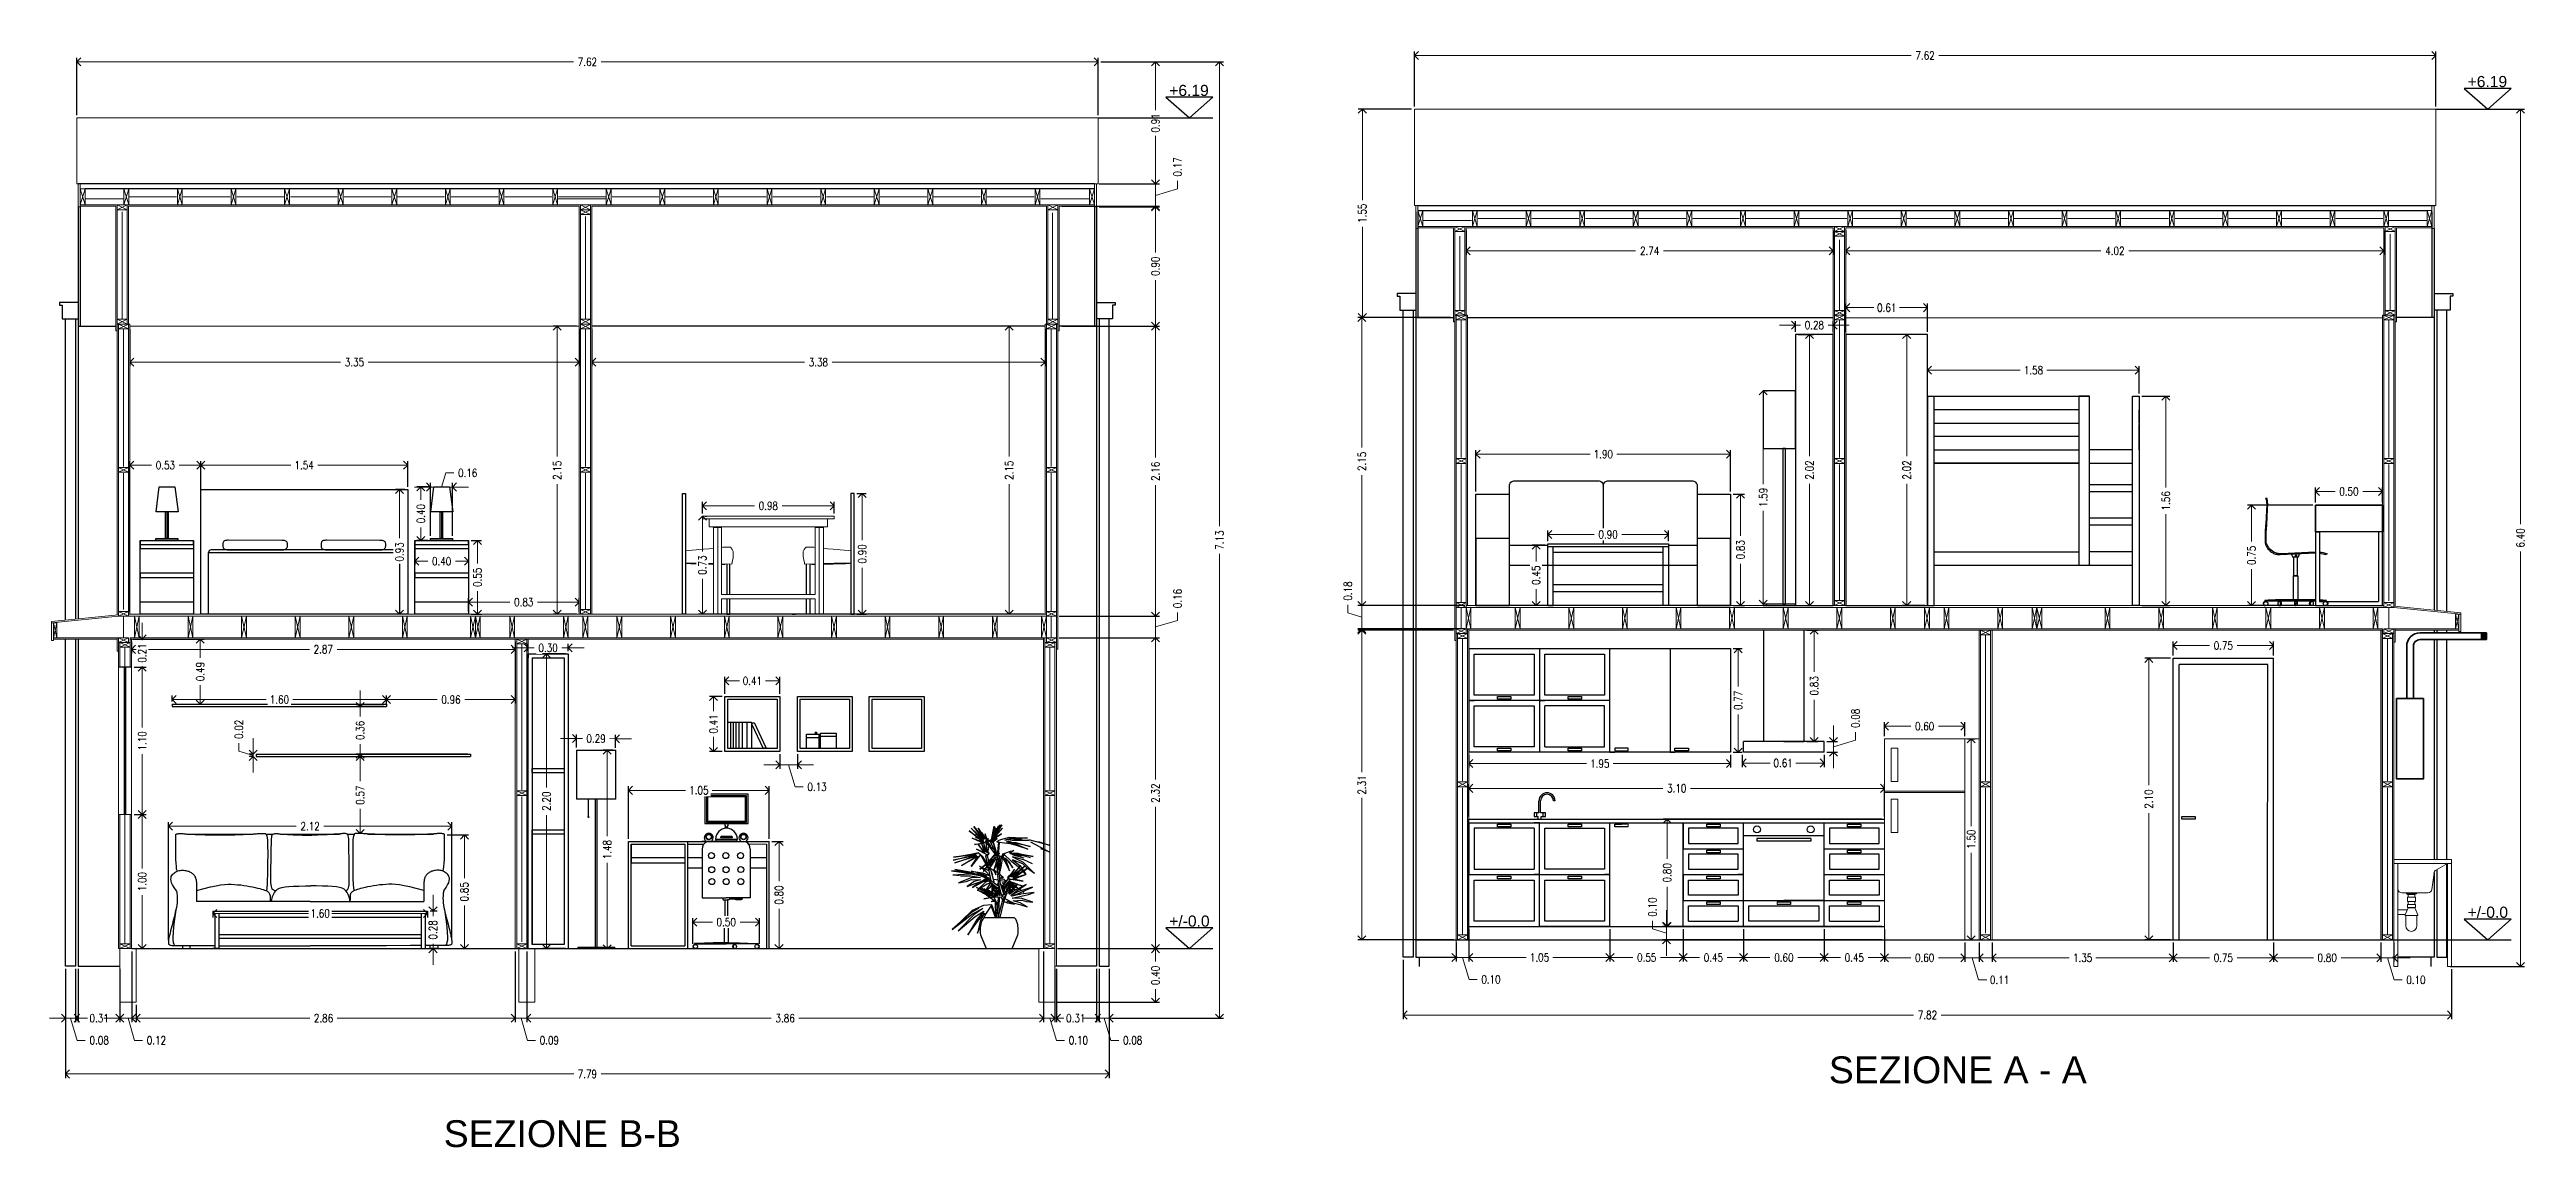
# Model space of a CAD drawing. Header units: inches. Extents: x -102.5 to -49.9, y 36.2 to 69.9.
# Drawn here: x -102.48 to -84, y 42.72 to 50.91 of the extents above; entities that cross this region are included whole.
import ezdxf

# ---------------------------------------------------------------- set-up
doc = ezdxf.new("R2010")
doc.units = ezdxf.units.IN
doc.header["$MEASUREMENT"] = 0
doc.layers.get('DEFPOINTS').update_dxf_attribs({"color": 210})
for name, color, linetype, lineweight in [('A-ANNO-DIMS', 3, 'Continuous', 18), ('A-DETL-MBND', 3, 'Continuous', 18), ('A-ELEV-IDEN', 3, 'Continuous', 18), ('A-ELEV-MBE1', 7, 'Continuous', 35), ('A-ELEV-MBE2', 4, 'Continuous', 25), ('A-FURN', 8, 'Continuous', 18), ('A-WALL-PATT', 8, 'Continuous', 18), ('A-WALL-STUD', 3, 'Continuous', 18), ('arredi', 7, 'Continuous', 20)]:
    doc.layers.add(name, color=color, linetype=linetype, lineweight=lineweight)
doc.styles.add('E-ROMANS', font='romans.shx', dxfattribs={"width": 0.8})
doc.styles.get("Standard").update_dxf_attribs({"font": 'Arial.ttf'})
doc.dimstyles.new('Fabio1', dxfattribs={"dimscale": 0.001, "dimtxt": 60, "dimasz": 60, "dimexe": 30, "dimexo": 20, "dimgap": 30, "dimtad": 0, "dimzin": 0, "dimdsep": 46, "dimtxsty": 'E-ROMANS', "dimblk": 'OPEN90', "dimcen": 90, "dimclrd": 3, "dimclre": 3, "dimclrt": 3, "dimadec": 0, "dimazin": 0, "dimtfac": 1, "dimtmove": 1, "dimatfit": 3, "dimldrblk": 'OPEN90', "dimfxl": 1, "dimtfill": 1, "dimtolj": 1, "dimtzin": 0, "dimlwd": -1, "dimarcsym": 0})

msp = doc.modelspace()

# ---------------------------------------------------------------- texts
msp.add_text('+6.19', height=0.0834).set_placement((-84.437, 50.634))
at = {"char_height": 0.2, "attachment_point": 1}
for s, width, insert in [('SEZIONE A - A', 4.77858, (-89.204, 43.403)), ('SEZIONE B-B', 7.13497, (-99.54, 42.927))]:
    msp.add_mtext_dynamic_manual_height_columns(s, width=width, gutter_width=1, heights=[0], dxfattribs=dict(at, insert=insert))

# ---------------------------------------------------------------- blocks, each defined once
blk = doc.blocks.new('6-rob-elev')
at = {"color": 0, "linetype": 'ByBlock'}
for p, q in [((-3.4, 6.2), (-3.4, 2.8)), ((-1.5, 0), (-1.5, 2.8)), ((-0.8, 6.2), (-0.8, 18.3)), ((0.8, 6.2), (0.8, 18.3)), ((1.5, 0), (1.5, 2.8)), ((3, 6.2), (3, 2.8)), ((14.9, 20.1), (13.4, 20.1)), ((15.1, 18.3), (13.6, 18.3))]:
    blk.add_line(p, q, dxfattribs=at)
blk.add_line((-1.5, 0), (1.5, 0))
for points in [[(-0.8, 6.2), (-5.6, 6.2), (-5.6, 2.8), (-1.5, 2.8)], [(1.5, 2.8), (5.6, 2.8), (5.6, 6.2), (0.8, 6.2)]]:
    blk.add_lwpolyline(points, dxfattribs=at)
for radius in [7.94, 6.44]:
    blk.add_arc((7.2, 18.3), radius, 0, 180, dxfattribs=at)
blk = doc.blocks.new('_Open90')
at = {"color": 0, "linetype": 'ByBlock', "lineweight": -2}
for p, q in [((0, 0), (-1, 0)), ((-0.5, 0.5), (0, 0)), ((0, 0), (-0.5, -0.5))]:
    blk.add_line(p, q, dxfattribs=at)
blk = doc.blocks.new('*D1313')
at = {"layer": 'A-ANNO-DIMS', "color": 3, "lineweight": -2, "transparency": 16777216}
for p, q in [((-92.297, 50.49), (-92.297, 50.9)), ((-84.675, 50.49), (-84.675, 50.9))]:
    blk.add_line(p, q, dxfattribs=at)
at = {"layer": 'A-ANNO-DIMS', "color": 3, "transparency": 16777216}
for p, q in [((-92.237, 50.87), (-88.589, 50.87)), ((-84.735, 50.87), (-88.383, 50.87))]:
    blk.add_line(p, q, dxfattribs=at)
at = {"layer": 'DEFPOINTS', "color": 0, "transparency": 16777216}
for p in [(-92.297, 50.87), (-92.297, 50.47), (-84.675, 50.47)]:
    blk.add_point(p, dxfattribs=at)
at = {"layer": 'A-ANNO-DIMS', "color": 3, "transparency": 16777216, "xscale": 0.06, "yscale": 0.06, "zscale": 0.06, "rotation": 180}
blk.add_blockref('_Open90', (-92.297, 50.87), dxfattribs=at)
at = {"layer": 'A-ANNO-DIMS', "color": 3, "transparency": 16777216, "xscale": 0.06, "yscale": 0.06, "zscale": 0.06}
blk.add_blockref('_Open90', (-84.675, 50.87), dxfattribs=at)
at = {"layer": 'A-ANNO-DIMS', "color": 3, "transparency": 16777216, "insert": (-88.486, 50.87), "char_height": 0.06, "attachment_point": 5, "style": 'E-ROMANS', "bg_fill": 3, "box_fill_scale": 1.25, "bg_fill_color": 256, "bg_fill_true_color": 13158600, "bg_fill_transparency": 0}
blk.add_mtext('\\A1;7.62', dxfattribs=at)
blk = doc.blocks.new('*D1314')
at = {"layer": 'A-ANNO-DIMS', "color": 3, "lineweight": -2, "transparency": 16777216}
for p, q in [((-92.317, 50.47), (-92.715, 50.47)), ((-92.305, 48.916), (-92.715, 48.916))]:
    blk.add_line(p, q, dxfattribs=at)
at = {"layer": 'A-ANNO-DIMS', "color": 3, "transparency": 16777216}
for p, q in [((-92.685, 50.41), (-92.685, 49.792)), ((-92.685, 48.976), (-92.685, 49.593))]:
    blk.add_line(p, q, dxfattribs=at)
at = {"layer": 'DEFPOINTS', "color": 0, "transparency": 16777216}
for p in [(-92.297, 50.47), (-92.685, 48.916), (-92.285, 48.916)]:
    blk.add_point(p, dxfattribs=at)
at = {"layer": 'A-ANNO-DIMS', "color": 3, "transparency": 16777216, "xscale": 0.06, "yscale": 0.06, "zscale": 0.06}
for p, rotation in [((-92.685, 50.47), 90), ((-92.685, 48.916), 270)]:
    blk.add_blockref('_Open90', p, dxfattribs=dict(at, rotation=rotation))
at = {"layer": 'A-ANNO-DIMS', "color": 3, "transparency": 16777216, "insert": (-92.685, 49.693), "char_height": 0.06, "attachment_point": 5, "rotation": 90, "style": 'E-ROMANS', "bg_fill": 3, "box_fill_scale": 1.25, "bg_fill_color": 256, "bg_fill_true_color": 13158600, "bg_fill_transparency": 0}
blk.add_mtext('\\A1;1.55', dxfattribs=at)
blk = doc.blocks.new('*D1315')
at = {"layer": 'A-ANNO-DIMS', "color": 3, "transparency": 16777216}
for p, q in [((-92.793, 46.712), (-92.793, 46.772)), ((-92.688, 46.828), (-92.688, 46.888)), ((-92.688, 46.68), (-92.793, 46.712)), ((-92.688, 46.533), (-92.688, 46.473))]:
    blk.add_line(p, q, dxfattribs=at)
at = {"layer": 'A-ANNO-DIMS', "color": 3, "lineweight": -2, "transparency": 16777216}
for p, q in [((-91.921, 46.768), (-92.718, 46.768)), ((-91.92, 46.593), (-92.718, 46.593))]:
    blk.add_line(p, q, dxfattribs=at)
at = {"layer": 'DEFPOINTS', "color": 0, "transparency": 16777216}
for p in [(-91.901, 46.768), (-92.688, 46.593), (-91.9, 46.593)]:
    blk.add_point(p, dxfattribs=at)
at = {"layer": 'A-ANNO-DIMS', "color": 3, "transparency": 16777216, "xscale": 0.06, "yscale": 0.06, "zscale": 0.06, "rotation": 90}
blk.add_blockref('_Open90', (-92.688, 46.593), dxfattribs=at)
at = {"layer": 'A-ANNO-DIMS', "color": 3, "transparency": 16777216, "insert": (-92.793, 46.875), "char_height": 0.06, "attachment_point": 5, "rotation": 90, "style": 'E-ROMANS', "bg_fill": 3, "box_fill_scale": 1.25, "bg_fill_color": 256, "bg_fill_true_color": 13158600, "bg_fill_transparency": 0}
blk.add_mtext('\\A1;0.18', dxfattribs=at)
at = {"layer": 'A-ANNO-DIMS', "color": 3, "transparency": 16777216}
blk.add_line((-92.688, 46.768), (-92.688, 46.593), dxfattribs=at)
blk.add_line((-92.688, 46.768), (-92.688, 46.593), dxfattribs=at)
at = {"layer": 'A-ANNO-DIMS', "color": 3, "transparency": 16777216, "xscale": 0.06, "yscale": 0.06, "zscale": 0.06, "rotation": 270}
blk.add_blockref('_Open90', (-92.688, 46.768), dxfattribs=at)
blk = doc.blocks.new('*D1316')
at = {"layer": 'A-ANNO-DIMS', "color": 3, "lineweight": -2, "transparency": 16777216}
for p, q in [((-92.026, 48.916), (-92.718, 48.916)), ((-92.026, 46.768), (-92.718, 46.768))]:
    blk.add_line(p, q, dxfattribs=at)
at = {"layer": 'A-ANNO-DIMS', "color": 3, "transparency": 16777216}
for p, q in [((-92.688, 48.856), (-92.688, 47.945)), ((-92.688, 46.828), (-92.688, 47.739))]:
    blk.add_line(p, q, dxfattribs=at)
at = {"layer": 'DEFPOINTS', "color": 0, "transparency": 16777216}
for p in [(-92.006, 48.916), (-92.688, 46.768), (-92.006, 46.768)]:
    blk.add_point(p, dxfattribs=at)
at = {"layer": 'A-ANNO-DIMS', "color": 3, "transparency": 16777216, "xscale": 0.06, "yscale": 0.06, "zscale": 0.06}
for p, rotation in [((-92.688, 48.916), 90), ((-92.688, 46.768), 270)]:
    blk.add_blockref('_Open90', p, dxfattribs=dict(at, rotation=rotation))
at = {"layer": 'A-ANNO-DIMS', "color": 3, "transparency": 16777216, "insert": (-92.688, 47.842), "char_height": 0.06, "attachment_point": 5, "rotation": 90, "style": 'E-ROMANS', "bg_fill": 3, "box_fill_scale": 1.25, "bg_fill_color": 256, "bg_fill_true_color": 13158600, "bg_fill_transparency": 0}
blk.add_mtext('\\A1;2.15', dxfattribs=at)
blk = doc.blocks.new('*D1317')
at = {"layer": 'A-ANNO-DIMS', "color": 3, "lineweight": -2, "transparency": 16777216}
for p, q in [((-92.006, 46.583), (-92.718, 46.583)), ((-92.006, 44.273), (-92.718, 44.273))]:
    blk.add_line(p, q, dxfattribs=at)
at = {"layer": 'A-ANNO-DIMS', "color": 3, "transparency": 16777216}
for p, q in [((-92.688, 46.523), (-92.688, 45.524)), ((-92.688, 44.333), (-92.688, 45.331))]:
    blk.add_line(p, q, dxfattribs=at)
at = {"layer": 'DEFPOINTS', "color": 0, "transparency": 16777216}
for p in [(-92.688, 46.583), (-91.986, 46.583), (-91.986, 44.273)]:
    blk.add_point(p, dxfattribs=at)
at = {"layer": 'A-ANNO-DIMS', "color": 3, "transparency": 16777216, "xscale": 0.06, "yscale": 0.06, "zscale": 0.06}
for p, rotation in [((-92.688, 46.583), 90), ((-92.688, 44.273), 270)]:
    blk.add_blockref('_Open90', p, dxfattribs=dict(at, rotation=rotation))
at = {"layer": 'A-ANNO-DIMS', "color": 3, "transparency": 16777216, "insert": (-92.688, 45.428), "char_height": 0.06, "attachment_point": 5, "rotation": 90, "style": 'E-ROMANS', "bg_fill": 3, "box_fill_scale": 1.25, "bg_fill_color": 256, "bg_fill_true_color": 13158600, "bg_fill_transparency": 0}
blk.add_mtext('\\A1;2.31', dxfattribs=at)
blk = doc.blocks.new('*D1305')
at = {"layer": 'A-ANNO-DIMS', "color": 3, "lineweight": -2, "transparency": 16777216}
for p, q in [((-88.467, 48.338), (-88.467, 48.552)), ((-86.888, 48.348), (-86.888, 48.552))]:
    blk.add_line(p, q, dxfattribs=at)
at = {"layer": 'A-ANNO-DIMS', "color": 3, "transparency": 16777216}
for p, q in [((-88.407, 48.522), (-87.777, 48.522)), ((-86.948, 48.522), (-87.578, 48.522))]:
    blk.add_line(p, q, dxfattribs=at)
at = {"layer": 'DEFPOINTS', "color": 0, "transparency": 16777216}
for p in [(-86.888, 48.522), (-88.467, 48.318), (-86.888, 48.328)]:
    blk.add_point(p, dxfattribs=at)
at = {"layer": 'A-ANNO-DIMS', "color": 3, "transparency": 16777216, "xscale": 0.06, "yscale": 0.06, "zscale": 0.06, "rotation": 180}
blk.add_blockref('_Open90', (-88.467, 48.522), dxfattribs=at)
at = {"layer": 'A-ANNO-DIMS', "color": 3, "transparency": 16777216, "xscale": 0.06, "yscale": 0.06, "zscale": 0.06}
blk.add_blockref('_Open90', (-86.888, 48.522), dxfattribs=at)
at = {"layer": 'A-ANNO-DIMS', "color": 3, "transparency": 16777216, "insert": (-87.677, 48.522), "char_height": 0.06, "attachment_point": 5, "style": 'E-ROMANS', "bg_fill": 3, "box_fill_scale": 1.25, "bg_fill_color": 256, "bg_fill_true_color": 13158600, "bg_fill_transparency": 0}
blk.add_mtext('\\A1;1.58', dxfattribs=at)
blk = doc.blocks.new('*D1306')
at = {"layer": 'A-ANNO-DIMS', "color": 3, "lineweight": -2, "transparency": 16777216}
for p, q in [((-89.077, 48.808), (-89.077, 49.019)), ((-88.467, 48.808), (-88.467, 49.019))]:
    blk.add_line(p, q, dxfattribs=at)
at = {"layer": 'A-ANNO-DIMS', "color": 3, "transparency": 16777216}
for p, q in [((-89.017, 48.989), (-88.868, 48.989)), ((-88.527, 48.989), (-88.676, 48.989))]:
    blk.add_line(p, q, dxfattribs=at)
at = {"layer": 'DEFPOINTS', "color": 0, "transparency": 16777216}
for p in [(-88.467, 48.989), (-89.077, 48.788), (-88.467, 48.788)]:
    blk.add_point(p, dxfattribs=at)
at = {"layer": 'A-ANNO-DIMS', "color": 3, "transparency": 16777216, "xscale": 0.06, "yscale": 0.06, "zscale": 0.06, "rotation": 180}
blk.add_blockref('_Open90', (-89.077, 48.989), dxfattribs=at)
at = {"layer": 'A-ANNO-DIMS', "color": 3, "transparency": 16777216, "xscale": 0.06, "yscale": 0.06, "zscale": 0.06}
blk.add_blockref('_Open90', (-88.467, 48.989), dxfattribs=at)
at = {"layer": 'A-ANNO-DIMS', "color": 3, "transparency": 16777216, "insert": (-88.772, 48.989), "char_height": 0.06, "attachment_point": 5, "style": 'E-ROMANS', "bg_fill": 3, "box_fill_scale": 1.25, "bg_fill_color": 256, "bg_fill_true_color": 13158600, "bg_fill_transparency": 0}
blk.add_mtext('\\A1;0.61', dxfattribs=at)
blk = doc.blocks.new('*D1307')
at = {"layer": 'A-ANNO-DIMS', "color": 3, "lineweight": -2, "transparency": 16777216}
for p, q in [((-86.868, 48.328), (-86.659, 48.328)), ((-86.868, 46.768), (-86.659, 46.768))]:
    blk.add_line(p, q, dxfattribs=at)
at = {"layer": 'A-ANNO-DIMS', "color": 3, "transparency": 16777216}
for p, q in [((-86.689, 48.268), (-86.689, 47.647)), ((-86.689, 46.828), (-86.689, 47.448))]:
    blk.add_line(p, q, dxfattribs=at)
at = {"layer": 'DEFPOINTS', "color": 0, "transparency": 16777216}
for p in [(-86.888, 48.328), (-86.888, 46.768), (-86.689, 46.768)]:
    blk.add_point(p, dxfattribs=at)
at = {"layer": 'A-ANNO-DIMS', "color": 3, "transparency": 16777216, "xscale": 0.06, "yscale": 0.06, "zscale": 0.06}
for p, rotation in [((-86.689, 48.328), 90), ((-86.689, 46.768), 270)]:
    blk.add_blockref('_Open90', p, dxfattribs=dict(at, rotation=rotation))
at = {"layer": 'A-ANNO-DIMS', "color": 3, "transparency": 16777216, "insert": (-86.689, 47.548), "char_height": 0.06, "attachment_point": 5, "rotation": 90, "style": 'E-ROMANS', "bg_fill": 3, "box_fill_scale": 1.25, "bg_fill_color": 256, "bg_fill_true_color": 13158600, "bg_fill_transparency": 0}
blk.add_mtext('\\A1;1.56', dxfattribs=at)
blk = doc.blocks.new('*D1308')
at = {"layer": 'A-ANNO-DIMS', "color": 3, "lineweight": -2, "transparency": 16777216}
for p, q in [((-88.487, 48.788), (-88.653, 48.788)), ((-88.487, 46.768), (-88.653, 46.768))]:
    blk.add_line(p, q, dxfattribs=at)
at = {"layer": 'A-ANNO-DIMS', "color": 3, "transparency": 16777216}
for p, q in [((-88.623, 48.728), (-88.623, 47.881)), ((-88.623, 46.828), (-88.623, 47.674))]:
    blk.add_line(p, q, dxfattribs=at)
at = {"layer": 'DEFPOINTS', "color": 0, "transparency": 16777216}
for p in [(-88.467, 48.788), (-88.623, 46.768), (-88.467, 46.768)]:
    blk.add_point(p, dxfattribs=at)
at = {"layer": 'A-ANNO-DIMS', "color": 3, "transparency": 16777216, "xscale": 0.06, "yscale": 0.06, "zscale": 0.06}
for p, rotation in [((-88.623, 48.788), 90), ((-88.623, 46.768), 270)]:
    blk.add_blockref('_Open90', p, dxfattribs=dict(at, rotation=rotation))
at = {"layer": 'A-ANNO-DIMS', "color": 3, "transparency": 16777216, "insert": (-88.623, 47.778), "char_height": 0.06, "attachment_point": 5, "rotation": 90, "style": 'E-ROMANS', "bg_fill": 3, "box_fill_scale": 1.25, "bg_fill_color": 256, "bg_fill_true_color": 13158600, "bg_fill_transparency": 0}
blk.add_mtext('\\A1;2.02', dxfattribs=at)
blk = doc.blocks.new('*D1309')
at = {"layer": 'A-ANNO-DIMS', "color": 3, "transparency": 16777216}
for p, q in [((-89.512, 48.859), (-89.572, 48.859)), ((-89.452, 48.859), (-89.415, 48.859)), ((-89.172, 48.859), (-89.209, 48.859)), ((-89.112, 48.859), (-89.052, 48.859))]:
    blk.add_line(p, q, dxfattribs=at)
at = {"layer": 'A-ANNO-DIMS', "color": 3, "lineweight": -2, "transparency": 16777216}
for p, q in [((-89.452, 48.808), (-89.452, 48.889)), ((-89.172, 48.808), (-89.172, 48.889))]:
    blk.add_line(p, q, dxfattribs=at)
at = {"layer": 'A-ANNO-DIMS', "color": 3, "transparency": 16777216, "xscale": 0.06, "yscale": 0.06, "zscale": 0.06}
blk.add_blockref('_Open90', (-89.452, 48.859), dxfattribs=at)
at = {"layer": 'A-ANNO-DIMS', "color": 3, "transparency": 16777216, "xscale": 0.06, "yscale": 0.06, "zscale": 0.06, "rotation": 180}
blk.add_blockref('_Open90', (-89.172, 48.859), dxfattribs=at)
at = {"layer": 'A-ANNO-DIMS', "color": 3, "transparency": 16777216, "insert": (-89.312, 48.859), "char_height": 0.06, "attachment_point": 5, "style": 'E-ROMANS', "bg_fill": 3, "box_fill_scale": 1.25, "bg_fill_color": 256, "bg_fill_true_color": 13158600, "bg_fill_transparency": 0}
blk.add_mtext('\\A1;0.28', dxfattribs=at)
at = {"layer": 'DEFPOINTS', "color": 0, "transparency": 16777216}
for p in [(-89.452, 48.859), (-89.452, 48.788), (-89.172, 48.788)]:
    blk.add_point(p, dxfattribs=at)
blk = doc.blocks.new('*D1310')
at = {"layer": 'A-ANNO-DIMS', "color": 3, "lineweight": -2, "transparency": 16777216}
for p, q in [((-89.432, 48.788), (-89.318, 48.788)), ((-89.432, 46.768), (-89.318, 46.768))]:
    blk.add_line(p, q, dxfattribs=at)
at = {"layer": 'A-ANNO-DIMS', "color": 3, "transparency": 16777216}
for p, q in [((-89.348, 48.728), (-89.348, 47.881)), ((-89.348, 46.828), (-89.348, 47.674))]:
    blk.add_line(p, q, dxfattribs=at)
at = {"layer": 'DEFPOINTS', "color": 0, "transparency": 16777216}
for p in [(-89.452, 48.788), (-89.452, 46.768), (-89.348, 46.768)]:
    blk.add_point(p, dxfattribs=at)
at = {"layer": 'A-ANNO-DIMS', "color": 3, "transparency": 16777216, "xscale": 0.06, "yscale": 0.06, "zscale": 0.06}
for p, rotation in [((-89.348, 48.788), 90), ((-89.348, 46.768), 270)]:
    blk.add_blockref('_Open90', p, dxfattribs=dict(at, rotation=rotation))
at = {"layer": 'A-ANNO-DIMS', "color": 3, "transparency": 16777216, "insert": (-89.348, 47.778), "char_height": 0.06, "attachment_point": 5, "rotation": 90, "style": 'E-ROMANS', "bg_fill": 3, "box_fill_scale": 1.25, "bg_fill_color": 256, "bg_fill_true_color": 13158600, "bg_fill_transparency": 0}
blk.add_mtext('\\A1;2.02', dxfattribs=at)
blk = doc.blocks.new('*D1311')
at = {"layer": 'A-ANNO-DIMS', "color": 3, "transparency": 16777216}
for p, q in [((-89.693, 48.308), (-89.693, 47.671)), ((-89.693, 46.838), (-89.693, 47.474))]:
    blk.add_line(p, q, dxfattribs=at)
at = {"layer": 'A-ANNO-DIMS', "color": 3, "lineweight": -2, "transparency": 16777216}
for p, q in [((-89.673, 48.368), (-89.663, 48.368)), ((-89.673, 46.778), (-89.663, 46.778))]:
    blk.add_line(p, q, dxfattribs=at)
at = {"layer": 'DEFPOINTS', "color": 0, "transparency": 16777216}
for p in [(-89.693, 48.368), (-89.693, 48.368), (-89.693, 46.778)]:
    blk.add_point(p, dxfattribs=at)
at = {"layer": 'A-ANNO-DIMS', "color": 3, "transparency": 16777216, "xscale": 0.06, "yscale": 0.06, "zscale": 0.06}
for p, rotation in [((-89.693, 48.368), 90), ((-89.693, 46.778), 270)]:
    blk.add_blockref('_Open90', p, dxfattribs=dict(at, rotation=rotation))
at = {"layer": 'A-ANNO-DIMS', "color": 3, "transparency": 16777216, "insert": (-89.693, 47.573), "char_height": 0.06, "attachment_point": 5, "rotation": 90, "style": 'E-ROMANS', "bg_fill": 3, "box_fill_scale": 1.25, "bg_fill_color": 256, "bg_fill_true_color": 13158600, "bg_fill_transparency": 0}
blk.add_mtext('\\A1;1.59', dxfattribs=at)
blk = doc.blocks.new('*D1312')
at = {"layer": 'A-ANNO-DIMS', "color": 3, "lineweight": -2, "transparency": 16777216}
for p, q in [((-91.837, 47.618), (-91.837, 47.926)), ((-89.937, 47.618), (-89.937, 47.926))]:
    blk.add_line(p, q, dxfattribs=at)
at = {"layer": 'A-ANNO-DIMS', "color": 3, "transparency": 16777216}
for p, q in [((-91.777, 47.896), (-90.986, 47.896)), ((-89.997, 47.896), (-90.787, 47.896))]:
    blk.add_line(p, q, dxfattribs=at)
at = {"layer": 'DEFPOINTS', "color": 0, "transparency": 16777216}
for p in [(-89.937, 47.896), (-91.837, 47.598), (-89.937, 47.598)]:
    blk.add_point(p, dxfattribs=at)
at = {"layer": 'A-ANNO-DIMS', "color": 3, "transparency": 16777216, "xscale": 0.06, "yscale": 0.06, "zscale": 0.06, "rotation": 180}
blk.add_blockref('_Open90', (-91.837, 47.896), dxfattribs=at)
at = {"layer": 'A-ANNO-DIMS', "color": 3, "transparency": 16777216, "xscale": 0.06, "yscale": 0.06, "zscale": 0.06}
blk.add_blockref('_Open90', (-89.937, 47.896), dxfattribs=at)
at = {"layer": 'A-ANNO-DIMS', "color": 3, "transparency": 16777216, "insert": (-90.887, 47.896), "char_height": 0.06, "attachment_point": 5, "style": 'E-ROMANS', "bg_fill": 3, "box_fill_scale": 1.25, "bg_fill_color": 256, "bg_fill_true_color": 13158600, "bg_fill_transparency": 0}
blk.add_mtext('\\A1;1.90', dxfattribs=at)
blk = doc.blocks.new('*D1298')
at = {"layer": 'A-ANNO-DIMS', "color": 3, "lineweight": -2, "transparency": 16777216}
for p, q in [((-89.917, 47.598), (-89.834, 47.598)), ((-89.917, 46.768), (-89.834, 46.768))]:
    blk.add_line(p, q, dxfattribs=at)
at = {"layer": 'A-ANNO-DIMS', "color": 3, "transparency": 16777216}
for p, q in [((-89.864, 47.538), (-89.864, 47.286)), ((-89.864, 46.828), (-89.864, 47.079))]:
    blk.add_line(p, q, dxfattribs=at)
at = {"layer": 'DEFPOINTS', "color": 0, "transparency": 16777216}
for p in [(-89.937, 47.598), (-89.937, 46.768), (-89.864, 46.768)]:
    blk.add_point(p, dxfattribs=at)
at = {"layer": 'A-ANNO-DIMS', "color": 3, "transparency": 16777216, "xscale": 0.06, "yscale": 0.06, "zscale": 0.06}
for p, rotation in [((-89.864, 47.598), 90), ((-89.864, 46.768), 270)]:
    blk.add_blockref('_Open90', p, dxfattribs=dict(at, rotation=rotation))
at = {"layer": 'A-ANNO-DIMS', "color": 3, "transparency": 16777216, "insert": (-89.864, 47.183), "char_height": 0.06, "attachment_point": 5, "rotation": 90, "style": 'E-ROMANS', "bg_fill": 3, "box_fill_scale": 1.25, "bg_fill_color": 256, "bg_fill_true_color": 13158600, "bg_fill_transparency": 0}
blk.add_mtext('\\A1;0.83', dxfattribs=at)
blk = doc.blocks.new('*D1299')
at = {"layer": 'A-ANNO-DIMS', "color": 3, "lineweight": -2, "transparency": 16777216}
for p, q in [((-91.321, 47.218), (-91.419, 47.218)), ((-91.321, 46.768), (-91.419, 46.768))]:
    blk.add_line(p, q, dxfattribs=at)
at = {"layer": 'A-ANNO-DIMS', "color": 3, "transparency": 16777216}
for p, q in [((-91.389, 47.158), (-91.389, 47.096)), ((-91.389, 46.828), (-91.389, 46.889))]:
    blk.add_line(p, q, dxfattribs=at)
at = {"layer": 'DEFPOINTS', "color": 0, "transparency": 16777216}
for p in [(-91.301, 47.218), (-91.389, 46.768), (-91.301, 46.768)]:
    blk.add_point(p, dxfattribs=at)
at = {"layer": 'A-ANNO-DIMS', "color": 3, "transparency": 16777216, "xscale": 0.06, "yscale": 0.06, "zscale": 0.06}
for p, rotation in [((-91.389, 47.218), 90), ((-91.389, 46.768), 270)]:
    blk.add_blockref('_Open90', p, dxfattribs=dict(at, rotation=rotation))
at = {"layer": 'A-ANNO-DIMS', "color": 3, "transparency": 16777216, "insert": (-91.389, 46.993), "char_height": 0.06, "attachment_point": 5, "rotation": 90, "style": 'E-ROMANS', "bg_fill": 3, "box_fill_scale": 1.25, "bg_fill_color": 256, "bg_fill_true_color": 13158600, "bg_fill_transparency": 0}
blk.add_mtext('\\A1;0.45', dxfattribs=at)
blk = doc.blocks.new('*D1300')
at = {"layer": 'A-ANNO-DIMS', "color": 3, "lineweight": -2, "transparency": 16777216}
for p, q in [((-91.301, 47.248), (-91.301, 47.327)), ((-90.401, 47.248), (-90.401, 47.327))]:
    blk.add_line(p, q, dxfattribs=at)
at = {"layer": 'A-ANNO-DIMS', "color": 3, "transparency": 16777216}
for p, q in [((-91.241, 47.297), (-90.955, 47.297)), ((-90.461, 47.297), (-90.748, 47.297))]:
    blk.add_line(p, q, dxfattribs=at)
at = {"layer": 'DEFPOINTS', "color": 0, "transparency": 16777216}
for p in [(-91.301, 47.228), (-90.401, 47.297), (-90.401, 47.228)]:
    blk.add_point(p, dxfattribs=at)
at = {"layer": 'A-ANNO-DIMS', "color": 3, "transparency": 16777216, "xscale": 0.06, "yscale": 0.06, "zscale": 0.06, "rotation": 180}
blk.add_blockref('_Open90', (-91.301, 47.297), dxfattribs=at)
at = {"layer": 'A-ANNO-DIMS', "color": 3, "transparency": 16777216, "xscale": 0.06, "yscale": 0.06, "zscale": 0.06}
blk.add_blockref('_Open90', (-90.401, 47.297), dxfattribs=at)
at = {"layer": 'A-ANNO-DIMS', "color": 3, "transparency": 16777216, "insert": (-90.851, 47.297), "char_height": 0.06, "attachment_point": 5, "style": 'E-ROMANS', "bg_fill": 3, "box_fill_scale": 1.25, "bg_fill_color": 256, "bg_fill_true_color": 13158600, "bg_fill_transparency": 0}
blk.add_mtext('\\A1;0.90', dxfattribs=at)
blk = doc.blocks.new('*D1301')
at = {"layer": 'A-ANNO-DIMS', "color": 3, "lineweight": -2, "transparency": 16777216}
for p, q in [((-86.655, 46.373), (-86.847, 46.373)), ((-86.655, 44.273), (-86.847, 44.273))]:
    blk.add_line(p, q, dxfattribs=at)
at = {"layer": 'A-ANNO-DIMS', "color": 3, "transparency": 16777216}
for p, q in [((-86.817, 46.313), (-86.817, 45.426)), ((-86.817, 44.333), (-86.817, 45.219))]:
    blk.add_line(p, q, dxfattribs=at)
at = {"layer": 'DEFPOINTS', "color": 0, "transparency": 16777216}
for p in [(-86.635, 46.373), (-86.817, 44.273), (-86.635, 44.273)]:
    blk.add_point(p, dxfattribs=at)
at = {"layer": 'A-ANNO-DIMS', "color": 3, "transparency": 16777216, "xscale": 0.06, "yscale": 0.06, "zscale": 0.06}
for p, rotation in [((-86.817, 46.373), 90), ((-86.817, 44.273), 270)]:
    blk.add_blockref('_Open90', p, dxfattribs=dict(at, rotation=rotation))
at = {"layer": 'A-ANNO-DIMS', "color": 3, "transparency": 16777216, "insert": (-86.817, 45.323), "char_height": 0.06, "attachment_point": 5, "rotation": 90, "style": 'E-ROMANS', "bg_fill": 3, "box_fill_scale": 1.25, "bg_fill_color": 256, "bg_fill_true_color": 13158600, "bg_fill_transparency": 0}
blk.add_mtext('\\A1;2.10', dxfattribs=at)
blk = doc.blocks.new('*D1302')
at = {"layer": 'A-ANNO-DIMS', "color": 3, "lineweight": -2, "transparency": 16777216}
for p, q in [((-86.635, 46.393), (-86.635, 46.498)), ((-85.885, 46.393), (-85.885, 46.498))]:
    blk.add_line(p, q, dxfattribs=at)
at = {"layer": 'A-ANNO-DIMS', "color": 3, "transparency": 16777216}
for p, q in [((-86.575, 46.468), (-86.363, 46.468)), ((-85.945, 46.468), (-86.157, 46.468))]:
    blk.add_line(p, q, dxfattribs=at)
at = {"layer": 'DEFPOINTS', "color": 0, "transparency": 16777216}
for p in [(-85.885, 46.468), (-86.635, 46.373), (-85.885, 46.373)]:
    blk.add_point(p, dxfattribs=at)
at = {"layer": 'A-ANNO-DIMS', "color": 3, "transparency": 16777216, "xscale": 0.06, "yscale": 0.06, "zscale": 0.06, "rotation": 180}
blk.add_blockref('_Open90', (-86.635, 46.468), dxfattribs=at)
at = {"layer": 'A-ANNO-DIMS', "color": 3, "transparency": 16777216, "xscale": 0.06, "yscale": 0.06, "zscale": 0.06}
blk.add_blockref('_Open90', (-85.885, 46.468), dxfattribs=at)
at = {"layer": 'A-ANNO-DIMS', "color": 3, "transparency": 16777216, "insert": (-86.26, 46.468), "char_height": 0.06, "attachment_point": 5, "style": 'E-ROMANS', "bg_fill": 3, "box_fill_scale": 1.25, "bg_fill_color": 256, "bg_fill_true_color": 13158600, "bg_fill_transparency": 0}
blk.add_mtext('\\A1;0.75', dxfattribs=at)
blk = doc.blocks.new('*D1303')
at = {"layer": 'A-ANNO-DIMS', "color": 3, "lineweight": -2, "transparency": 16777216}
for p, q in [((-88.789, 45.793), (-88.789, 45.896)), ((-88.189, 45.793), (-88.189, 45.896))]:
    blk.add_line(p, q, dxfattribs=at)
at = {"layer": 'A-ANNO-DIMS', "color": 3, "transparency": 16777216}
for p, q in [((-88.729, 45.866), (-88.592, 45.866)), ((-88.249, 45.866), (-88.386, 45.866))]:
    blk.add_line(p, q, dxfattribs=at)
at = {"layer": 'DEFPOINTS', "color": 0, "transparency": 16777216}
for p in [(-88.189, 45.866), (-88.789, 45.773), (-88.189, 45.773)]:
    blk.add_point(p, dxfattribs=at)
at = {"layer": 'A-ANNO-DIMS', "color": 3, "transparency": 16777216, "xscale": 0.06, "yscale": 0.06, "zscale": 0.06, "rotation": 180}
blk.add_blockref('_Open90', (-88.789, 45.866), dxfattribs=at)
at = {"layer": 'A-ANNO-DIMS', "color": 3, "transparency": 16777216, "xscale": 0.06, "yscale": 0.06, "zscale": 0.06}
blk.add_blockref('_Open90', (-88.189, 45.866), dxfattribs=at)
at = {"layer": 'A-ANNO-DIMS', "color": 3, "transparency": 16777216, "insert": (-88.489, 45.866), "char_height": 0.06, "attachment_point": 5, "style": 'E-ROMANS', "bg_fill": 3, "box_fill_scale": 1.25, "bg_fill_color": 256, "bg_fill_true_color": 13158600, "bg_fill_transparency": 0}
blk.add_mtext('\\A1;0.60', dxfattribs=at)
blk = doc.blocks.new('*D1304')
at = {"layer": 'A-ANNO-DIMS', "color": 3, "lineweight": -2, "transparency": 16777216}
for p, q in [((-91.89, 45.653), (-91.89, 45.558)), ((-89.937, 45.653), (-89.937, 45.558))]:
    blk.add_line(p, q, dxfattribs=at)
at = {"layer": 'A-ANNO-DIMS', "color": 3, "transparency": 16777216}
for p, q in [((-91.83, 45.588), (-91.013, 45.588)), ((-89.997, 45.588), (-90.814, 45.588))]:
    blk.add_line(p, q, dxfattribs=at)
at = {"layer": 'DEFPOINTS', "color": 0, "transparency": 16777216}
for p in [(-91.89, 45.673), (-89.937, 45.673), (-89.937, 45.588)]:
    blk.add_point(p, dxfattribs=at)
at = {"layer": 'A-ANNO-DIMS', "color": 3, "transparency": 16777216, "xscale": 0.06, "yscale": 0.06, "zscale": 0.06, "rotation": 180}
blk.add_blockref('_Open90', (-91.89, 45.588), dxfattribs=at)
at = {"layer": 'A-ANNO-DIMS', "color": 3, "transparency": 16777216, "xscale": 0.06, "yscale": 0.06, "zscale": 0.06}
blk.add_blockref('_Open90', (-89.937, 45.588), dxfattribs=at)
at = {"layer": 'A-ANNO-DIMS', "color": 3, "transparency": 16777216, "insert": (-90.913, 45.588), "char_height": 0.06, "attachment_point": 5, "style": 'E-ROMANS', "bg_fill": 3, "box_fill_scale": 1.25, "bg_fill_color": 256, "bg_fill_true_color": 13158600, "bg_fill_transparency": 0}
blk.add_mtext('\\A1;1.95', dxfattribs=at)
blk = doc.blocks.new('*D1291')
at = {"layer": 'A-ANNO-DIMS', "color": 3, "lineweight": -2, "transparency": 16777216}
for p, q in [((-89.917, 46.445), (-89.851, 46.445)), ((-89.917, 45.673), (-89.851, 45.673))]:
    blk.add_line(p, q, dxfattribs=at)
at = {"layer": 'A-ANNO-DIMS', "color": 3, "transparency": 16777216}
for p, q in [((-89.881, 46.385), (-89.881, 46.162)), ((-89.881, 45.733), (-89.881, 45.955))]:
    blk.add_line(p, q, dxfattribs=at)
at = {"layer": 'DEFPOINTS', "color": 0, "transparency": 16777216}
for p in [(-89.937, 46.445), (-89.937, 45.673), (-89.881, 45.673)]:
    blk.add_point(p, dxfattribs=at)
at = {"layer": 'A-ANNO-DIMS', "color": 3, "transparency": 16777216, "xscale": 0.06, "yscale": 0.06, "zscale": 0.06}
for p, rotation in [((-89.881, 46.445), 90), ((-89.881, 45.673), 270)]:
    blk.add_blockref('_Open90', p, dxfattribs=dict(at, rotation=rotation))
at = {"layer": 'A-ANNO-DIMS', "color": 3, "transparency": 16777216, "insert": (-89.881, 46.059), "char_height": 0.06, "attachment_point": 5, "rotation": 90, "style": 'E-ROMANS', "bg_fill": 3, "box_fill_scale": 1.25, "bg_fill_color": 256, "bg_fill_true_color": 13158600, "bg_fill_transparency": 0}
blk.add_mtext('\\A1;0.77', dxfattribs=at)
blk = doc.blocks.new('*D1292')
at = {"layer": 'A-ANNO-DIMS', "color": 3, "lineweight": -2, "transparency": 16777216}
for p, q in [((-89.851, 45.653), (-89.851, 45.562)), ((-89.239, 45.653), (-89.239, 45.562))]:
    blk.add_line(p, q, dxfattribs=at)
at = {"layer": 'A-ANNO-DIMS', "color": 3, "transparency": 16777216}
for p, q in [((-89.791, 45.592), (-89.641, 45.592)), ((-89.299, 45.592), (-89.449, 45.592))]:
    blk.add_line(p, q, dxfattribs=at)
at = {"layer": 'DEFPOINTS', "color": 0, "transparency": 16777216}
for p in [(-89.851, 45.673), (-89.239, 45.673), (-89.239, 45.592)]:
    blk.add_point(p, dxfattribs=at)
at = {"layer": 'A-ANNO-DIMS', "color": 3, "transparency": 16777216, "xscale": 0.06, "yscale": 0.06, "zscale": 0.06, "rotation": 180}
blk.add_blockref('_Open90', (-89.851, 45.592), dxfattribs=at)
at = {"layer": 'A-ANNO-DIMS', "color": 3, "transparency": 16777216, "xscale": 0.06, "yscale": 0.06, "zscale": 0.06}
blk.add_blockref('_Open90', (-89.239, 45.592), dxfattribs=at)
at = {"layer": 'A-ANNO-DIMS', "color": 3, "transparency": 16777216, "insert": (-89.545, 45.592), "char_height": 0.06, "attachment_point": 5, "style": 'E-ROMANS', "bg_fill": 3, "box_fill_scale": 1.25, "bg_fill_color": 256, "bg_fill_true_color": 13158600, "bg_fill_transparency": 0}
blk.add_mtext('\\A1;0.61', dxfattribs=at)
blk = doc.blocks.new('*D1293')
at = {"layer": 'A-ANNO-DIMS', "color": 3, "lineweight": -2, "transparency": 16777216}
for p, q in [((-89.369, 46.583), (-89.283, 46.583)), ((-89.369, 45.753), (-89.283, 45.753))]:
    blk.add_line(p, q, dxfattribs=at)
at = {"layer": 'A-ANNO-DIMS', "color": 3, "transparency": 16777216}
for p, q in [((-89.313, 46.523), (-89.313, 46.271)), ((-89.313, 45.813), (-89.313, 46.064))]:
    blk.add_line(p, q, dxfattribs=at)
at = {"layer": 'DEFPOINTS', "color": 0, "transparency": 16777216}
for p in [(-89.389, 46.583), (-89.389, 45.753), (-89.313, 45.753)]:
    blk.add_point(p, dxfattribs=at)
at = {"layer": 'A-ANNO-DIMS', "color": 3, "transparency": 16777216, "xscale": 0.06, "yscale": 0.06, "zscale": 0.06}
for p, rotation in [((-89.313, 46.583), 90), ((-89.313, 45.753), 270)]:
    blk.add_blockref('_Open90', p, dxfattribs=dict(at, rotation=rotation))
at = {"layer": 'A-ANNO-DIMS', "color": 3, "transparency": 16777216, "insert": (-89.313, 46.168), "char_height": 0.06, "attachment_point": 5, "rotation": 90, "style": 'E-ROMANS', "bg_fill": 3, "box_fill_scale": 1.25, "bg_fill_color": 256, "bg_fill_true_color": 13158600, "bg_fill_transparency": 0}
blk.add_mtext('\\A1;0.83', dxfattribs=at)
blk = doc.blocks.new('*D1294')
at = {"layer": 'A-ANNO-DIMS', "color": 3, "transparency": 16777216}
for p, q in [((-89.17, 45.813), (-89.17, 45.873)), ((-89.17, 45.713), (-89.005, 45.762)), ((-89.17, 45.753), (-89.17, 45.673)), ((-89.17, 45.753), (-89.17, 45.673)), ((-89.005, 45.762), (-89.005, 45.822)), ((-89.17, 45.613), (-89.17, 45.553))]:
    blk.add_line(p, q, dxfattribs=at)
at = {"layer": 'A-ANNO-DIMS', "color": 3, "lineweight": -2, "transparency": 16777216}
for p, q in [((-89.219, 45.753), (-89.14, 45.753)), ((-89.219, 45.673), (-89.14, 45.673))]:
    blk.add_line(p, q, dxfattribs=at)
at = {"layer": 'DEFPOINTS', "color": 0, "transparency": 16777216}
for p in [(-89.239, 45.753), (-89.239, 45.673), (-89.17, 45.673)]:
    blk.add_point(p, dxfattribs=at)
at = {"layer": 'A-ANNO-DIMS', "color": 3, "transparency": 16777216, "xscale": 0.06, "yscale": 0.06, "zscale": 0.06, "rotation": 90}
blk.add_blockref('_Open90', (-89.17, 45.673), dxfattribs=at)
at = {"layer": 'A-ANNO-DIMS', "color": 3, "transparency": 16777216, "insert": (-89.005, 45.925), "char_height": 0.06, "attachment_point": 5, "rotation": 90, "style": 'E-ROMANS', "bg_fill": 3, "box_fill_scale": 1.25, "bg_fill_color": 256, "bg_fill_true_color": 13158600, "bg_fill_transparency": 0}
blk.add_mtext('\\A1;0.08', dxfattribs=at)
at = {"layer": 'A-ANNO-DIMS', "color": 3, "transparency": 16777216, "xscale": 0.06, "yscale": 0.06, "zscale": 0.06, "rotation": 270}
blk.add_blockref('_Open90', (-89.17, 45.753), dxfattribs=at)
blk = doc.blocks.new('*D1295')
at = {"layer": 'A-ANNO-DIMS', "color": 3, "lineweight": -2, "transparency": 16777216}
for p, q in [((-91.89, 45.193), (-91.89, 45.433)), ((-88.789, 45.193), (-88.789, 45.433))]:
    blk.add_line(p, q, dxfattribs=at)
at = {"layer": 'A-ANNO-DIMS', "color": 3, "transparency": 16777216}
for p, q in [((-91.83, 45.403), (-90.443, 45.403)), ((-88.849, 45.403), (-90.236, 45.403))]:
    blk.add_line(p, q, dxfattribs=at)
at = {"layer": 'DEFPOINTS', "color": 0, "transparency": 16777216}
for p in [(-88.789, 45.403), (-91.89, 45.173), (-88.789, 45.173)]:
    blk.add_point(p, dxfattribs=at)
at = {"layer": 'A-ANNO-DIMS', "color": 3, "transparency": 16777216, "xscale": 0.06, "yscale": 0.06, "zscale": 0.06, "rotation": 180}
blk.add_blockref('_Open90', (-91.89, 45.403), dxfattribs=at)
at = {"layer": 'A-ANNO-DIMS', "color": 3, "transparency": 16777216, "xscale": 0.06, "yscale": 0.06, "zscale": 0.06}
blk.add_blockref('_Open90', (-88.789, 45.403), dxfattribs=at)
at = {"layer": 'A-ANNO-DIMS', "color": 3, "transparency": 16777216, "insert": (-90.339, 45.403), "char_height": 0.06, "attachment_point": 5, "style": 'E-ROMANS', "bg_fill": 3, "box_fill_scale": 1.25, "bg_fill_color": 256, "bg_fill_true_color": 13158600, "bg_fill_transparency": 0}
blk.add_mtext('\\A1;3.10', dxfattribs=at)
blk = doc.blocks.new('*D1296')
at = {"layer": 'A-ANNO-DIMS', "color": 3, "lineweight": -2, "transparency": 16777216}
for p, q in [((-88.809, 45.173), (-90.441, 45.173)), ((-88.809, 44.373), (-90.441, 44.373))]:
    blk.add_line(p, q, dxfattribs=at)
at = {"layer": 'A-ANNO-DIMS', "color": 3, "transparency": 16777216}
for p, q in [((-90.411, 45.113), (-90.411, 44.876)), ((-90.411, 44.433), (-90.411, 44.669))]:
    blk.add_line(p, q, dxfattribs=at)
at = {"layer": 'DEFPOINTS', "color": 0, "transparency": 16777216}
for p in [(-88.789, 45.173), (-90.411, 44.373), (-88.789, 44.373)]:
    blk.add_point(p, dxfattribs=at)
at = {"layer": 'A-ANNO-DIMS', "color": 3, "transparency": 16777216, "xscale": 0.06, "yscale": 0.06, "zscale": 0.06}
for p, rotation in [((-90.411, 45.173), 90), ((-90.411, 44.373), 270)]:
    blk.add_blockref('_Open90', p, dxfattribs=dict(at, rotation=rotation))
at = {"layer": 'A-ANNO-DIMS', "color": 3, "transparency": 16777216, "insert": (-90.411, 44.773), "char_height": 0.06, "attachment_point": 5, "rotation": 90, "style": 'E-ROMANS', "bg_fill": 3, "box_fill_scale": 1.25, "bg_fill_color": 256, "bg_fill_true_color": 13158600, "bg_fill_transparency": 0}
blk.add_mtext('\\A1;0.80', dxfattribs=at)
blk = doc.blocks.new('*D1297')
at = {"layer": 'A-ANNO-DIMS', "color": 3, "transparency": 16777216}
for p, q in [((-90.52, 44.354), (-90.52, 44.414)), ((-90.415, 44.433), (-90.415, 44.493)), ((-90.415, 44.323), (-90.52, 44.354)), ((-90.415, 44.213), (-90.415, 44.153))]:
    blk.add_line(p, q, dxfattribs=at)
at = {"layer": 'A-ANNO-DIMS', "color": 3, "lineweight": -2, "transparency": 16777216}
for p, q in [((-88.809, 44.373), (-90.445, 44.373)), ((-88.809, 44.273), (-90.445, 44.273))]:
    blk.add_line(p, q, dxfattribs=at)
at = {"layer": 'DEFPOINTS', "color": 0, "transparency": 16777216}
for p in [(-88.789, 44.373), (-90.415, 44.273), (-88.789, 44.273)]:
    blk.add_point(p, dxfattribs=at)
at = {"layer": 'A-ANNO-DIMS', "color": 3, "transparency": 16777216, "xscale": 0.06, "yscale": 0.06, "zscale": 0.06, "rotation": 90}
blk.add_blockref('_Open90', (-90.415, 44.273), dxfattribs=at)
at = {"layer": 'A-ANNO-DIMS', "color": 3, "transparency": 16777216, "insert": (-90.52, 44.517), "char_height": 0.06, "attachment_point": 5, "rotation": 90, "style": 'E-ROMANS', "bg_fill": 3, "box_fill_scale": 1.25, "bg_fill_color": 256, "bg_fill_true_color": 13158600, "bg_fill_transparency": 0}
blk.add_mtext('\\A1;0.10', dxfattribs=at)
at = {"layer": 'A-ANNO-DIMS', "color": 3, "transparency": 16777216}
blk.add_line((-90.415, 44.373), (-90.415, 44.273), dxfattribs=at)
blk.add_line((-90.415, 44.373), (-90.415, 44.273), dxfattribs=at)
at = {"layer": 'A-ANNO-DIMS', "color": 3, "transparency": 16777216, "xscale": 0.06, "yscale": 0.06, "zscale": 0.06, "rotation": 270}
blk.add_blockref('_Open90', (-90.415, 44.373), dxfattribs=at)
blk = doc.blocks.new('*D1283')
at = {"layer": 'A-ANNO-DIMS', "color": 3, "lineweight": -2, "transparency": 16777216}
for p, q in [((-91.986, 44.253), (-91.986, 44.112)), ((-91.89, 44.253), (-91.89, 44.112))]:
    blk.add_line(p, q, dxfattribs=at)
at = {"layer": 'A-ANNO-DIMS', "color": 3, "transparency": 16777216}
for p, q in [((-92.046, 44.142), (-92.106, 44.142)), ((-91.986, 44.142), (-91.89, 44.142)), ((-91.986, 44.142), (-91.89, 44.142)), ((-91.938, 44.142), (-91.888, 43.977)), ((-91.83, 44.142), (-91.77, 44.142)), ((-91.888, 43.977), (-91.828, 43.977))]:
    blk.add_line(p, q, dxfattribs=at)
at = {"layer": 'DEFPOINTS', "color": 0, "transparency": 16777216}
for p in [(-91.986, 44.273), (-91.89, 44.273), (-91.89, 44.142)]:
    blk.add_point(p, dxfattribs=at)
at = {"layer": 'A-ANNO-DIMS', "color": 3, "transparency": 16777216, "xscale": 0.06, "yscale": 0.06, "zscale": 0.06}
blk.add_blockref('_Open90', (-91.986, 44.142), dxfattribs=at)
at = {"layer": 'A-ANNO-DIMS', "color": 3, "transparency": 16777216, "insert": (-91.725, 43.977), "char_height": 0.06, "attachment_point": 5, "style": 'E-ROMANS', "bg_fill": 3, "box_fill_scale": 1.25, "bg_fill_color": 256, "bg_fill_true_color": 13158600, "bg_fill_transparency": 0}
blk.add_mtext('\\A1;0.10', dxfattribs=at)
at = {"layer": 'A-ANNO-DIMS', "color": 3, "transparency": 16777216, "xscale": 0.06, "yscale": 0.06, "zscale": 0.06, "rotation": 180}
blk.add_blockref('_Open90', (-91.89, 44.142), dxfattribs=at)
blk = doc.blocks.new('*D1284')
at = {"layer": 'A-ANNO-DIMS', "color": 3, "lineweight": -2, "transparency": 16777216}
for p, q in [((-91.89, 44.353), (-91.89, 44.112)), ((-90.837, 44.353), (-90.837, 44.112))]:
    blk.add_line(p, q, dxfattribs=at)
at = {"layer": 'A-ANNO-DIMS', "color": 3, "transparency": 16777216}
for p, q in [((-91.83, 44.142), (-91.463, 44.142)), ((-90.897, 44.142), (-91.264, 44.142))]:
    blk.add_line(p, q, dxfattribs=at)
at = {"layer": 'DEFPOINTS', "color": 0, "transparency": 16777216}
for p in [(-91.89, 44.373), (-90.837, 44.373), (-90.837, 44.142)]:
    blk.add_point(p, dxfattribs=at)
at = {"layer": 'A-ANNO-DIMS', "color": 3, "transparency": 16777216, "xscale": 0.06, "yscale": 0.06, "zscale": 0.06, "rotation": 180}
blk.add_blockref('_Open90', (-91.89, 44.142), dxfattribs=at)
at = {"layer": 'A-ANNO-DIMS', "color": 3, "transparency": 16777216, "xscale": 0.06, "yscale": 0.06, "zscale": 0.06}
blk.add_blockref('_Open90', (-90.837, 44.142), dxfattribs=at)
at = {"layer": 'A-ANNO-DIMS', "color": 3, "transparency": 16777216, "insert": (-91.363, 44.142), "char_height": 0.06, "attachment_point": 5, "style": 'E-ROMANS', "bg_fill": 3, "box_fill_scale": 1.25, "bg_fill_color": 256, "bg_fill_true_color": 13158600, "bg_fill_transparency": 0}
blk.add_mtext('\\A1;1.05', dxfattribs=at)
blk = doc.blocks.new('*D1285')
at = {"layer": 'A-ANNO-DIMS', "color": 3, "lineweight": -2, "transparency": 16777216}
for p, q in [((-90.837, 44.353), (-90.837, 44.111)), ((-90.29, 44.353), (-90.29, 44.111))]:
    blk.add_line(p, q, dxfattribs=at)
at = {"layer": 'A-ANNO-DIMS', "color": 3, "transparency": 16777216}
for p, q in [((-90.777, 44.141), (-90.666, 44.141)), ((-90.35, 44.141), (-90.46, 44.141))]:
    blk.add_line(p, q, dxfattribs=at)
at = {"layer": 'DEFPOINTS', "color": 0, "transparency": 16777216}
for p in [(-90.837, 44.373), (-90.29, 44.373), (-90.29, 44.141)]:
    blk.add_point(p, dxfattribs=at)
at = {"layer": 'A-ANNO-DIMS', "color": 3, "transparency": 16777216, "xscale": 0.06, "yscale": 0.06, "zscale": 0.06, "rotation": 180}
blk.add_blockref('_Open90', (-90.837, 44.141), dxfattribs=at)
at = {"layer": 'A-ANNO-DIMS', "color": 3, "transparency": 16777216, "xscale": 0.06, "yscale": 0.06, "zscale": 0.06}
blk.add_blockref('_Open90', (-90.29, 44.141), dxfattribs=at)
at = {"layer": 'A-ANNO-DIMS', "color": 3, "transparency": 16777216, "insert": (-90.563, 44.141), "char_height": 0.06, "attachment_point": 5, "style": 'E-ROMANS', "bg_fill": 3, "box_fill_scale": 1.25, "bg_fill_color": 256, "bg_fill_true_color": 13158600, "bg_fill_transparency": 0}
blk.add_mtext('\\A1;0.55', dxfattribs=at)
blk = doc.blocks.new('*D1286')
at = {"layer": 'A-ANNO-DIMS', "color": 3, "lineweight": -2, "transparency": 16777216}
for p, q in [((-90.29, 44.353), (-90.29, 44.11)), ((-89.84, 44.353), (-89.84, 44.11))]:
    blk.add_line(p, q, dxfattribs=at)
at = {"layer": 'A-ANNO-DIMS', "color": 3, "transparency": 16777216}
for p, q in [((-90.23, 44.14), (-90.168, 44.14)), ((-89.9, 44.14), (-89.962, 44.14))]:
    blk.add_line(p, q, dxfattribs=at)
at = {"layer": 'DEFPOINTS', "color": 0, "transparency": 16777216}
for p in [(-90.29, 44.373), (-89.84, 44.373), (-89.84, 44.14)]:
    blk.add_point(p, dxfattribs=at)
at = {"layer": 'A-ANNO-DIMS', "color": 3, "transparency": 16777216, "xscale": 0.06, "yscale": 0.06, "zscale": 0.06, "rotation": 180}
blk.add_blockref('_Open90', (-90.29, 44.14), dxfattribs=at)
at = {"layer": 'A-ANNO-DIMS', "color": 3, "transparency": 16777216, "xscale": 0.06, "yscale": 0.06, "zscale": 0.06}
blk.add_blockref('_Open90', (-89.84, 44.14), dxfattribs=at)
at = {"layer": 'A-ANNO-DIMS', "color": 3, "transparency": 16777216, "insert": (-90.065, 44.14), "char_height": 0.06, "attachment_point": 5, "style": 'E-ROMANS', "bg_fill": 3, "box_fill_scale": 1.25, "bg_fill_color": 256, "bg_fill_true_color": 13158600, "bg_fill_transparency": 0}
blk.add_mtext('\\A1;0.45', dxfattribs=at)
blk = doc.blocks.new('*D1287')
at = {"layer": 'A-ANNO-DIMS', "color": 3, "lineweight": -2, "transparency": 16777216}
for p, q in [((-89.84, 44.353), (-89.84, 44.11)), ((-89.239, 44.353), (-89.239, 44.11))]:
    blk.add_line(p, q, dxfattribs=at)
at = {"layer": 'A-ANNO-DIMS', "color": 3, "transparency": 16777216}
for p, q in [((-89.78, 44.14), (-89.643, 44.14)), ((-89.299, 44.14), (-89.436, 44.14))]:
    blk.add_line(p, q, dxfattribs=at)
at = {"layer": 'DEFPOINTS', "color": 0, "transparency": 16777216}
for p in [(-89.84, 44.373), (-89.239, 44.373), (-89.239, 44.14)]:
    blk.add_point(p, dxfattribs=at)
at = {"layer": 'A-ANNO-DIMS', "color": 3, "transparency": 16777216, "xscale": 0.06, "yscale": 0.06, "zscale": 0.06, "rotation": 180}
blk.add_blockref('_Open90', (-89.84, 44.14), dxfattribs=at)
at = {"layer": 'A-ANNO-DIMS', "color": 3, "transparency": 16777216, "xscale": 0.06, "yscale": 0.06, "zscale": 0.06}
blk.add_blockref('_Open90', (-89.239, 44.14), dxfattribs=at)
at = {"layer": 'A-ANNO-DIMS', "color": 3, "transparency": 16777216, "insert": (-89.539, 44.14), "char_height": 0.06, "attachment_point": 5, "style": 'E-ROMANS', "bg_fill": 3, "box_fill_scale": 1.25, "bg_fill_color": 256, "bg_fill_true_color": 13158600, "bg_fill_transparency": 0}
blk.add_mtext('\\A1;0.60', dxfattribs=at)
blk = doc.blocks.new('*D1288')
at = {"layer": 'A-ANNO-DIMS', "color": 3, "lineweight": -2, "transparency": 16777216}
for p, q in [((-89.239, 44.353), (-89.239, 44.11)), ((-88.789, 44.353), (-88.789, 44.11))]:
    blk.add_line(p, q, dxfattribs=at)
at = {"layer": 'A-ANNO-DIMS', "color": 3, "transparency": 16777216}
for p, q in [((-89.179, 44.14), (-89.117, 44.14)), ((-88.849, 44.14), (-88.911, 44.14))]:
    blk.add_line(p, q, dxfattribs=at)
at = {"layer": 'DEFPOINTS', "color": 0, "transparency": 16777216}
for p in [(-89.239, 44.373), (-88.789, 44.373), (-88.789, 44.14)]:
    blk.add_point(p, dxfattribs=at)
at = {"layer": 'A-ANNO-DIMS', "color": 3, "transparency": 16777216, "xscale": 0.06, "yscale": 0.06, "zscale": 0.06, "rotation": 180}
blk.add_blockref('_Open90', (-89.239, 44.14), dxfattribs=at)
at = {"layer": 'A-ANNO-DIMS', "color": 3, "transparency": 16777216, "xscale": 0.06, "yscale": 0.06, "zscale": 0.06}
blk.add_blockref('_Open90', (-88.789, 44.14), dxfattribs=at)
at = {"layer": 'A-ANNO-DIMS', "color": 3, "transparency": 16777216, "insert": (-89.014, 44.14), "char_height": 0.06, "attachment_point": 5, "style": 'E-ROMANS', "bg_fill": 3, "box_fill_scale": 1.25, "bg_fill_color": 256, "bg_fill_true_color": 13158600, "bg_fill_transparency": 0}
blk.add_mtext('\\A1;0.45', dxfattribs=at)
blk = doc.blocks.new('*D1289')
at = {"layer": 'A-ANNO-DIMS', "color": 3, "lineweight": -2, "transparency": 16777216}
for p, q in [((-88.789, 44.253), (-88.789, 44.109)), ((-88.189, 44.253), (-88.189, 44.109))]:
    blk.add_line(p, q, dxfattribs=at)
at = {"layer": 'A-ANNO-DIMS', "color": 3, "transparency": 16777216}
for p, q in [((-88.729, 44.139), (-88.592, 44.139)), ((-88.249, 44.139), (-88.386, 44.139))]:
    blk.add_line(p, q, dxfattribs=at)
at = {"layer": 'DEFPOINTS', "color": 0, "transparency": 16777216}
for p in [(-88.789, 44.273), (-88.189, 44.273), (-88.189, 44.139)]:
    blk.add_point(p, dxfattribs=at)
at = {"layer": 'A-ANNO-DIMS', "color": 3, "transparency": 16777216, "xscale": 0.06, "yscale": 0.06, "zscale": 0.06, "rotation": 180}
blk.add_blockref('_Open90', (-88.789, 44.139), dxfattribs=at)
at = {"layer": 'A-ANNO-DIMS', "color": 3, "transparency": 16777216, "xscale": 0.06, "yscale": 0.06, "zscale": 0.06}
blk.add_blockref('_Open90', (-88.189, 44.139), dxfattribs=at)
at = {"layer": 'A-ANNO-DIMS', "color": 3, "transparency": 16777216, "insert": (-88.489, 44.139), "char_height": 0.06, "attachment_point": 5, "style": 'E-ROMANS', "bg_fill": 3, "box_fill_scale": 1.25, "bg_fill_color": 256, "bg_fill_true_color": 13158600, "bg_fill_transparency": 0}
blk.add_mtext('\\A1;0.60', dxfattribs=at)
blk = doc.blocks.new('*D1290')
at = {"layer": 'A-ANNO-DIMS', "color": 3, "lineweight": -2, "transparency": 16777216}
for p, q in [((-88.189, 44.253), (-88.189, 44.109)), ((-88.082, 44.253), (-88.082, 44.109))]:
    blk.add_line(p, q, dxfattribs=at)
at = {"layer": 'A-ANNO-DIMS', "color": 3, "transparency": 16777216}
for p, q in [((-88.249, 44.139), (-88.309, 44.139)), ((-88.189, 44.139), (-88.082, 44.139)), ((-88.189, 44.139), (-88.082, 44.139)), ((-88.135, 44.139), (-88.086, 43.974)), ((-88.022, 44.139), (-87.962, 44.139)), ((-88.086, 43.974), (-88.026, 43.974))]:
    blk.add_line(p, q, dxfattribs=at)
at = {"layer": 'DEFPOINTS', "color": 0, "transparency": 16777216}
for p in [(-88.189, 44.273), (-88.082, 44.273), (-88.082, 44.139)]:
    blk.add_point(p, dxfattribs=at)
at = {"layer": 'A-ANNO-DIMS', "color": 3, "transparency": 16777216, "xscale": 0.06, "yscale": 0.06, "zscale": 0.06}
blk.add_blockref('_Open90', (-88.189, 44.139), dxfattribs=at)
at = {"layer": 'A-ANNO-DIMS', "color": 3, "transparency": 16777216, "insert": (-87.93, 43.974), "char_height": 0.06, "attachment_point": 5, "style": 'E-ROMANS', "bg_fill": 3, "box_fill_scale": 1.25, "bg_fill_color": 256, "bg_fill_true_color": 13158600, "bg_fill_transparency": 0}
blk.add_mtext('\\A1;0.11', dxfattribs=at)
at = {"layer": 'A-ANNO-DIMS', "color": 3, "transparency": 16777216, "xscale": 0.06, "yscale": 0.06, "zscale": 0.06, "rotation": 180}
blk.add_blockref('_Open90', (-88.082, 44.139), dxfattribs=at)
blk = doc.blocks.new('*D1276')
at = {"layer": 'A-ANNO-DIMS', "color": 3, "lineweight": -2, "transparency": 16777216}
for p, q in [((-88.169, 45.773), (-88.111, 45.773)), ((-88.169, 44.273), (-88.111, 44.273))]:
    blk.add_line(p, q, dxfattribs=at)
at = {"layer": 'A-ANNO-DIMS', "color": 3, "transparency": 16777216}
for p, q in [((-88.141, 45.713), (-88.141, 45.122)), ((-88.141, 44.333), (-88.141, 44.923))]:
    blk.add_line(p, q, dxfattribs=at)
at = {"layer": 'DEFPOINTS', "color": 0, "transparency": 16777216}
for p in [(-88.189, 45.773), (-88.189, 44.273), (-88.141, 44.273)]:
    blk.add_point(p, dxfattribs=at)
at = {"layer": 'A-ANNO-DIMS', "color": 3, "transparency": 16777216, "xscale": 0.06, "yscale": 0.06, "zscale": 0.06}
for p, rotation in [((-88.141, 45.773), 90), ((-88.141, 44.273), 270)]:
    blk.add_blockref('_Open90', p, dxfattribs=dict(at, rotation=rotation))
at = {"layer": 'A-ANNO-DIMS', "color": 3, "transparency": 16777216, "insert": (-88.141, 45.023), "char_height": 0.06, "attachment_point": 5, "rotation": 90, "style": 'E-ROMANS', "bg_fill": 3, "box_fill_scale": 1.25, "bg_fill_color": 256, "bg_fill_true_color": 13158600, "bg_fill_transparency": 0}
blk.add_mtext('\\A1;1.50', dxfattribs=at)
blk = doc.blocks.new('*D1277')
at = {"layer": 'A-ANNO-DIMS', "color": 3, "lineweight": -2, "transparency": 16777216}
for p, q in [((-87.986, 44.253), (-87.986, 44.109)), ((-86.635, 44.253), (-86.635, 44.109))]:
    blk.add_line(p, q, dxfattribs=at)
at = {"layer": 'A-ANNO-DIMS', "color": 3, "transparency": 16777216}
for p, q in [((-87.926, 44.139), (-87.41, 44.139)), ((-86.695, 44.139), (-87.211, 44.139))]:
    blk.add_line(p, q, dxfattribs=at)
at = {"layer": 'DEFPOINTS', "color": 0, "transparency": 16777216}
for p in [(-87.986, 44.273), (-86.635, 44.273), (-86.635, 44.139)]:
    blk.add_point(p, dxfattribs=at)
at = {"layer": 'A-ANNO-DIMS', "color": 3, "transparency": 16777216, "xscale": 0.06, "yscale": 0.06, "zscale": 0.06, "rotation": 180}
blk.add_blockref('_Open90', (-87.986, 44.139), dxfattribs=at)
at = {"layer": 'A-ANNO-DIMS', "color": 3, "transparency": 16777216, "xscale": 0.06, "yscale": 0.06, "zscale": 0.06}
blk.add_blockref('_Open90', (-86.635, 44.139), dxfattribs=at)
at = {"layer": 'A-ANNO-DIMS', "color": 3, "transparency": 16777216, "insert": (-87.31, 44.139), "char_height": 0.06, "attachment_point": 5, "style": 'E-ROMANS', "bg_fill": 3, "box_fill_scale": 1.25, "bg_fill_color": 256, "bg_fill_true_color": 13158600, "bg_fill_transparency": 0}
blk.add_mtext('\\A1;1.35', dxfattribs=at)
blk = doc.blocks.new('*D1278')
at = {"layer": 'A-ANNO-DIMS', "color": 3, "lineweight": -2, "transparency": 16777216}
for p, q in [((-86.635, 44.253), (-86.635, 44.109)), ((-85.885, 44.253), (-85.885, 44.109))]:
    blk.add_line(p, q, dxfattribs=at)
at = {"layer": 'A-ANNO-DIMS', "color": 3, "transparency": 16777216}
for p, q in [((-86.575, 44.139), (-86.363, 44.139)), ((-85.945, 44.139), (-86.157, 44.139))]:
    blk.add_line(p, q, dxfattribs=at)
at = {"layer": 'DEFPOINTS', "color": 0, "transparency": 16777216}
for p in [(-86.635, 44.273), (-85.885, 44.273), (-85.885, 44.139)]:
    blk.add_point(p, dxfattribs=at)
at = {"layer": 'A-ANNO-DIMS', "color": 3, "transparency": 16777216, "xscale": 0.06, "yscale": 0.06, "zscale": 0.06, "rotation": 180}
blk.add_blockref('_Open90', (-86.635, 44.139), dxfattribs=at)
at = {"layer": 'A-ANNO-DIMS', "color": 3, "transparency": 16777216, "xscale": 0.06, "yscale": 0.06, "zscale": 0.06}
blk.add_blockref('_Open90', (-85.885, 44.139), dxfattribs=at)
at = {"layer": 'A-ANNO-DIMS', "color": 3, "transparency": 16777216, "insert": (-86.26, 44.139), "char_height": 0.06, "attachment_point": 5, "style": 'E-ROMANS', "bg_fill": 3, "box_fill_scale": 1.25, "bg_fill_color": 256, "bg_fill_true_color": 13158600, "bg_fill_transparency": 0}
blk.add_mtext('\\A1;0.75', dxfattribs=at)
blk = doc.blocks.new('*D1279')
at = {"layer": 'A-ANNO-DIMS', "color": 3, "lineweight": -2, "transparency": 16777216}
for p, q in [((-85.885, 44.253), (-85.885, 44.109)), ((-85.085, 44.253), (-85.085, 44.109))]:
    blk.add_line(p, q, dxfattribs=at)
at = {"layer": 'A-ANNO-DIMS', "color": 3, "transparency": 16777216}
for p, q in [((-85.825, 44.139), (-85.588, 44.139)), ((-85.145, 44.139), (-85.382, 44.139))]:
    blk.add_line(p, q, dxfattribs=at)
at = {"layer": 'DEFPOINTS', "color": 0, "transparency": 16777216}
for p in [(-85.885, 44.273), (-85.085, 44.273), (-85.085, 44.139)]:
    blk.add_point(p, dxfattribs=at)
at = {"layer": 'A-ANNO-DIMS', "color": 3, "transparency": 16777216, "xscale": 0.06, "yscale": 0.06, "zscale": 0.06, "rotation": 180}
blk.add_blockref('_Open90', (-85.885, 44.139), dxfattribs=at)
at = {"layer": 'A-ANNO-DIMS', "color": 3, "transparency": 16777216, "xscale": 0.06, "yscale": 0.06, "zscale": 0.06}
blk.add_blockref('_Open90', (-85.085, 44.139), dxfattribs=at)
at = {"layer": 'A-ANNO-DIMS', "color": 3, "transparency": 16777216, "insert": (-85.485, 44.139), "char_height": 0.06, "attachment_point": 5, "style": 'E-ROMANS', "bg_fill": 3, "box_fill_scale": 1.25, "bg_fill_color": 256, "bg_fill_true_color": 13158600, "bg_fill_transparency": 0}
blk.add_mtext('\\A1;0.80', dxfattribs=at)
blk = doc.blocks.new('*D1280')
at = {"layer": 'A-ANNO-DIMS', "color": 3, "lineweight": -2, "transparency": 16777216}
for p, q in [((-85.085, 44.253), (-85.085, 44.109)), ((-84.987, 44.253), (-84.987, 44.109))]:
    blk.add_line(p, q, dxfattribs=at)
at = {"layer": 'A-ANNO-DIMS', "color": 3, "transparency": 16777216}
for p, q in [((-85.145, 44.139), (-85.205, 44.139)), ((-85.085, 44.139), (-84.987, 44.139)), ((-85.085, 44.139), (-84.987, 44.139)), ((-85.036, 44.139), (-84.986, 43.974)), ((-84.927, 44.139), (-84.867, 44.139)), ((-84.986, 43.974), (-84.926, 43.974))]:
    blk.add_line(p, q, dxfattribs=at)
at = {"layer": 'DEFPOINTS', "color": 0, "transparency": 16777216}
for p in [(-85.085, 44.273), (-84.987, 44.273), (-84.987, 44.139)]:
    blk.add_point(p, dxfattribs=at)
at = {"layer": 'A-ANNO-DIMS', "color": 3, "transparency": 16777216, "xscale": 0.06, "yscale": 0.06, "zscale": 0.06}
blk.add_blockref('_Open90', (-85.085, 44.139), dxfattribs=at)
at = {"layer": 'A-ANNO-DIMS', "color": 3, "transparency": 16777216, "insert": (-84.823, 43.974), "char_height": 0.06, "attachment_point": 5, "style": 'E-ROMANS', "bg_fill": 3, "box_fill_scale": 1.25, "bg_fill_color": 256, "bg_fill_true_color": 13158600, "bg_fill_transparency": 0}
blk.add_mtext('\\A1;0.10', dxfattribs=at)
at = {"layer": 'A-ANNO-DIMS', "color": 3, "transparency": 16777216, "xscale": 0.06, "yscale": 0.06, "zscale": 0.06, "rotation": 180}
blk.add_blockref('_Open90', (-84.987, 44.139), dxfattribs=at)
blk = doc.blocks.new('*D1281')
at = {"layer": 'A-ANNO-DIMS', "color": 3, "lineweight": -2, "transparency": 16777216}
for p, q in [((-91.911, 49.564), (-91.911, 49.383)), ((-89.172, 49.564), (-89.172, 49.383))]:
    blk.add_line(p, q, dxfattribs=at)
at = {"layer": 'A-ANNO-DIMS', "color": 3, "transparency": 16777216}
for p, q in [((-91.851, 49.413), (-90.646, 49.413)), ((-89.232, 49.413), (-90.437, 49.413))]:
    blk.add_line(p, q, dxfattribs=at)
at = {"layer": 'DEFPOINTS', "color": 0, "transparency": 16777216}
for p in [(-91.911, 49.584), (-89.172, 49.584), (-89.172, 49.413)]:
    blk.add_point(p, dxfattribs=at)
at = {"layer": 'A-ANNO-DIMS', "color": 3, "transparency": 16777216, "xscale": 0.06, "yscale": 0.06, "zscale": 0.06, "rotation": 180}
blk.add_blockref('_Open90', (-91.911, 49.413), dxfattribs=at)
at = {"layer": 'A-ANNO-DIMS', "color": 3, "transparency": 16777216, "xscale": 0.06, "yscale": 0.06, "zscale": 0.06}
blk.add_blockref('_Open90', (-89.172, 49.413), dxfattribs=at)
at = {"layer": 'A-ANNO-DIMS', "color": 3, "transparency": 16777216, "insert": (-90.541, 49.413), "char_height": 0.06, "attachment_point": 5, "style": 'E-ROMANS', "bg_fill": 3, "box_fill_scale": 1.25, "bg_fill_color": 256, "bg_fill_true_color": 13158600, "bg_fill_transparency": 0}
blk.add_mtext('\\A1;2.74', dxfattribs=at)
blk = doc.blocks.new('*D1282')
at = {"layer": 'A-ANNO-DIMS', "color": 3, "lineweight": -2, "transparency": 16777216}
for p, q in [((-89.077, 49.564), (-89.077, 49.383)), ((-85.062, 49.564), (-85.062, 49.383))]:
    blk.add_line(p, q, dxfattribs=at)
at = {"layer": 'A-ANNO-DIMS', "color": 3, "transparency": 16777216}
for p, q in [((-89.017, 49.413), (-87.173, 49.413)), ((-85.122, 49.413), (-86.966, 49.413))]:
    blk.add_line(p, q, dxfattribs=at)
at = {"layer": 'DEFPOINTS', "color": 0, "transparency": 16777216}
for p in [(-89.077, 49.584), (-85.062, 49.584), (-85.062, 49.413)]:
    blk.add_point(p, dxfattribs=at)
at = {"layer": 'A-ANNO-DIMS', "color": 3, "transparency": 16777216, "xscale": 0.06, "yscale": 0.06, "zscale": 0.06, "rotation": 180}
blk.add_blockref('_Open90', (-89.077, 49.413), dxfattribs=at)
at = {"layer": 'A-ANNO-DIMS', "color": 3, "transparency": 16777216, "xscale": 0.06, "yscale": 0.06, "zscale": 0.06}
blk.add_blockref('_Open90', (-85.062, 49.413), dxfattribs=at)
at = {"layer": 'A-ANNO-DIMS', "color": 3, "transparency": 16777216, "insert": (-87.069, 49.413), "char_height": 0.06, "attachment_point": 5, "style": 'E-ROMANS', "bg_fill": 3, "box_fill_scale": 1.25, "bg_fill_color": 256, "bg_fill_true_color": 13158600, "bg_fill_transparency": 0}
blk.add_mtext('\\A1;4.02', dxfattribs=at)
blk = doc.blocks.new('*D1273')
at = {"layer": 'A-ANNO-DIMS', "color": 3, "lineweight": -2, "transparency": 16777216}
for p, q in [((-92.38, 44.123), (-92.38, 43.682)), ((-84.557, 44.053), (-84.557, 43.682))]:
    blk.add_line(p, q, dxfattribs=at)
at = {"layer": 'A-ANNO-DIMS', "color": 3, "transparency": 16777216}
for p, q in [((-92.32, 43.712), (-88.571, 43.712)), ((-84.617, 43.712), (-88.365, 43.712))]:
    blk.add_line(p, q, dxfattribs=at)
at = {"layer": 'DEFPOINTS', "color": 0, "transparency": 16777216}
for p in [(-92.38, 44.143), (-84.557, 44.073), (-84.557, 43.712)]:
    blk.add_point(p, dxfattribs=at)
at = {"layer": 'A-ANNO-DIMS', "color": 3, "transparency": 16777216, "xscale": 0.06, "yscale": 0.06, "zscale": 0.06, "rotation": 180}
blk.add_blockref('_Open90', (-92.38, 43.712), dxfattribs=at)
at = {"layer": 'A-ANNO-DIMS', "color": 3, "transparency": 16777216, "xscale": 0.06, "yscale": 0.06, "zscale": 0.06}
blk.add_blockref('_Open90', (-84.557, 43.712), dxfattribs=at)
at = {"layer": 'A-ANNO-DIMS', "color": 3, "transparency": 16777216, "insert": (-88.468, 43.712), "char_height": 0.06, "attachment_point": 5, "style": 'E-ROMANS', "bg_fill": 3, "box_fill_scale": 1.25, "bg_fill_color": 256, "bg_fill_true_color": 13158600, "bg_fill_transparency": 0}
blk.add_mtext('\\A1;7.82', dxfattribs=at)
blk = doc.blocks.new('*D1274')
at = {"layer": 'A-ANNO-DIMS', "color": 3, "lineweight": -2, "transparency": 16777216}
for p, q in [((-85.593, 47.516), (-86.079, 47.516)), ((-85.593, 46.766), (-86.079, 46.766))]:
    blk.add_line(p, q, dxfattribs=at)
at = {"layer": 'A-ANNO-DIMS', "color": 3, "transparency": 16777216}
for p, q in [((-86.049, 47.456), (-86.049, 47.244)), ((-86.049, 46.826), (-86.049, 47.038))]:
    blk.add_line(p, q, dxfattribs=at)
at = {"layer": 'DEFPOINTS', "color": 0, "transparency": 16777216}
for p in [(-85.573, 47.516), (-86.049, 46.766), (-85.573, 46.766)]:
    blk.add_point(p, dxfattribs=at)
at = {"layer": 'A-ANNO-DIMS', "color": 3, "transparency": 16777216, "xscale": 0.06, "yscale": 0.06, "zscale": 0.06}
for p, rotation in [((-86.049, 47.516), 90), ((-86.049, 46.766), 270)]:
    blk.add_blockref('_Open90', p, dxfattribs=dict(at, rotation=rotation))
at = {"layer": 'A-ANNO-DIMS', "color": 3, "transparency": 16777216, "insert": (-86.049, 47.141), "char_height": 0.06, "attachment_point": 5, "rotation": 90, "style": 'E-ROMANS', "bg_fill": 3, "box_fill_scale": 1.25, "bg_fill_color": 256, "bg_fill_true_color": 13158600, "bg_fill_transparency": 0}
blk.add_mtext('\\A1;0.75', dxfattribs=at)
blk = doc.blocks.new('*D1275')
at = {"layer": 'A-ANNO-DIMS', "color": 3, "lineweight": -2, "transparency": 16777216}
for p, q in [((-85.573, 47.536), (-85.573, 47.648)), ((-85.073, 47.536), (-85.073, 47.648))]:
    blk.add_line(p, q, dxfattribs=at)
at = {"layer": 'A-ANNO-DIMS', "color": 3, "transparency": 16777216}
for p, q in [((-85.513, 47.618), (-85.426, 47.618)), ((-85.133, 47.618), (-85.22, 47.618))]:
    blk.add_line(p, q, dxfattribs=at)
at = {"layer": 'DEFPOINTS', "color": 0, "transparency": 16777216}
for p in [(-85.573, 47.516), (-85.073, 47.618), (-85.073, 47.516)]:
    blk.add_point(p, dxfattribs=at)
at = {"layer": 'A-ANNO-DIMS', "color": 3, "transparency": 16777216, "xscale": 0.06, "yscale": 0.06, "zscale": 0.06, "rotation": 180}
blk.add_blockref('_Open90', (-85.573, 47.618), dxfattribs=at)
at = {"layer": 'A-ANNO-DIMS', "color": 3, "transparency": 16777216, "xscale": 0.06, "yscale": 0.06, "zscale": 0.06}
blk.add_blockref('_Open90', (-85.073, 47.618), dxfattribs=at)
at = {"layer": 'A-ANNO-DIMS', "color": 3, "transparency": 16777216, "insert": (-85.323, 47.618), "char_height": 0.06, "attachment_point": 5, "style": 'E-ROMANS', "bg_fill": 3, "box_fill_scale": 1.25, "bg_fill_color": 256, "bg_fill_true_color": 13158600, "bg_fill_transparency": 0}
blk.add_mtext('\\A1;0.50', dxfattribs=at)
blk = doc.blocks.new('A$C65BA46EF')
at = {"color": 7}
for p, q in [((-196.3, 50.9), (-196.3, 31.1)), ((-194.3, 50.9), (-194.3, 31.1)), ((-192.2, 50.9), (-192.2, 31.1)), ((-190.2, 50.9), (-190.2, 31.1)), ((-187.6, 50.9), (-187.6, 31.2)), ((-184.1, 50.9), (-184.1, 31.1)), ((-180.7, 50.9), (-180.7, 31.1)), ((-180.7, 49.6), (-178.7, 50.6)), ((-180.7, 49.6), (-172, 31.1)), ((-178.7, 50.6), (-170, 32)), ((-133, 43.5), (-133.1, 41.8)), ((-133, 43.5), (-132, 43.5)), ((-132, 43.5), (-132, 41.8)), ((-172, 31.1), (-170, 32))]:
    blk.add_line(p, q, dxfattribs=at)
for p, q in [((-139.6, 31.1), (-139.6, 41.8)), ((-139.6, 41.8), (-130.4, 41.8)), ((-130.4, 39.2), (-139.6, 39.2)), ((-130.4, 41.8), (-130.4, 31.1)), ((-117.4, 40.1), (-129.1, 40.1)), ((-130.8, 31.1), (-142.5, 31.1))]:
    blk.add_line(p, q)
for points in [[(-200.5, 70), (-159.5, 70), (-159.5, 29), (-200.5, 29)], [(-198.3, 67.9), (-161.6, 67.9), (-161.6, 31.1), (-198.3, 31.1)], [(-146.4, 70), (-105.4, 70), (-105.4, 29), (-146.4, 29)], [(-144.3, 67.9), (-107.5, 67.9), (-107.5, 31.1), (-144.3, 31.1)], [(-92.7, 70), (-51.7, 70), (-51.7, 29), (-92.7, 29)], [(-90.6, 67.9), (-53.8, 67.9), (-53.8, 31.1), (-90.6, 31.1)], [(-129.1, 42.6), (-117.4, 42.6), (-117.4, 31.1), (-129.1, 31.1)]]:
    blk.add_lwpolyline(points, close=True)
blk.add_lwpolyline([(-180.7, 31.1), (-198.3, 31.1), (-198.3, 50.9), (-180.7, 50.9)], dxfattribs=at)
blk = doc.blocks.new('*D1270')
at = {"layer": 'A-ANNO-DIMS', "color": 3, "lineweight": -2, "transparency": 16777216}
for p, q in [((-101.566, 46.05), (-101.566, 46.095)), ((-99.966, 46.05), (-99.966, 46.095))]:
    blk.add_line(p, q, dxfattribs=at)
at = {"layer": 'A-ANNO-DIMS', "color": 3, "transparency": 16777216}
for p, q in [((-101.506, 46.065), (-100.865, 46.065)), ((-100.026, 46.065), (-100.666, 46.065))]:
    blk.add_line(p, q, dxfattribs=at)
at = {"layer": 'DEFPOINTS', "color": 0, "transparency": 16777216}
for p in [(-101.566, 46.03), (-99.966, 46.065), (-99.966, 46.03)]:
    blk.add_point(p, dxfattribs=at)
at = {"layer": 'A-ANNO-DIMS', "color": 3, "transparency": 16777216, "xscale": 0.06, "yscale": 0.06, "zscale": 0.06, "rotation": 180}
blk.add_blockref('_Open90', (-101.566, 46.065), dxfattribs=at)
at = {"layer": 'A-ANNO-DIMS', "color": 3, "transparency": 16777216, "xscale": 0.06, "yscale": 0.06, "zscale": 0.06}
blk.add_blockref('_Open90', (-99.966, 46.065), dxfattribs=at)
at = {"layer": 'A-ANNO-DIMS', "color": 3, "transparency": 16777216, "insert": (-100.766, 46.065), "char_height": 0.06, "attachment_point": 5, "style": 'E-ROMANS', "bg_fill": 3, "box_fill_scale": 1.25, "bg_fill_color": 256, "bg_fill_true_color": 13158600, "bg_fill_transparency": 0}
blk.add_mtext('\\A1;1.60', dxfattribs=at)
blk = doc.blocks.new('*D1271')
at = {"layer": 'A-ANNO-DIMS', "color": 3, "lineweight": -2, "transparency": 16777216}
for p, q in [((-101.595, 44.27), (-101.595, 45.15)), ((-99.479, 44.27), (-99.479, 45.15))]:
    blk.add_line(p, q, dxfattribs=at)
at = {"layer": 'A-ANNO-DIMS', "color": 3, "transparency": 16777216}
for p, q in [((-101.535, 45.12), (-100.64, 45.12)), ((-99.539, 45.12), (-100.434, 45.12))]:
    blk.add_line(p, q, dxfattribs=at)
at = {"layer": 'DEFPOINTS', "color": 0, "transparency": 16777216}
for p in [(-99.479, 45.12), (-101.595, 44.25), (-99.479, 44.25)]:
    blk.add_point(p, dxfattribs=at)
at = {"layer": 'A-ANNO-DIMS', "color": 3, "transparency": 16777216, "xscale": 0.06, "yscale": 0.06, "zscale": 0.06, "rotation": 180}
blk.add_blockref('_Open90', (-101.595, 45.12), dxfattribs=at)
at = {"layer": 'A-ANNO-DIMS', "color": 3, "transparency": 16777216, "xscale": 0.06, "yscale": 0.06, "zscale": 0.06}
blk.add_blockref('_Open90', (-99.479, 45.12), dxfattribs=at)
at = {"layer": 'A-ANNO-DIMS', "color": 3, "transparency": 16777216, "insert": (-100.537, 45.12), "char_height": 0.06, "attachment_point": 5, "style": 'E-ROMANS', "bg_fill": 3, "box_fill_scale": 1.25, "bg_fill_color": 256, "bg_fill_true_color": 13158600, "bg_fill_transparency": 0}
blk.add_mtext('\\A1;2.12', dxfattribs=at)
blk = doc.blocks.new('*D1272')
at = {"layer": 'A-ANNO-DIMS', "color": 3, "lineweight": -2, "transparency": 16777216}
for p, q in [((-99.514, 45.055), (-99.356, 45.055)), ((-99.565, 44.207), (-99.356, 44.207))]:
    blk.add_line(p, q, dxfattribs=at)
at = {"layer": 'A-ANNO-DIMS', "color": 3, "transparency": 16777216}
for p, q in [((-99.386, 44.995), (-99.386, 44.734)), ((-99.386, 44.267), (-99.386, 44.528))]:
    blk.add_line(p, q, dxfattribs=at)
at = {"layer": 'DEFPOINTS', "color": 0, "transparency": 16777216}
for p in [(-99.534, 45.055), (-99.585, 44.207), (-99.386, 44.207)]:
    blk.add_point(p, dxfattribs=at)
at = {"layer": 'A-ANNO-DIMS', "color": 3, "transparency": 16777216, "xscale": 0.06, "yscale": 0.06, "zscale": 0.06}
for p, rotation in [((-99.386, 45.055), 90), ((-99.386, 44.207), 270)]:
    blk.add_blockref('_Open90', p, dxfattribs=dict(at, rotation=rotation))
at = {"layer": 'A-ANNO-DIMS', "color": 3, "transparency": 16777216, "insert": (-99.386, 44.631), "char_height": 0.06, "attachment_point": 5, "rotation": 90, "style": 'E-ROMANS', "bg_fill": 3, "box_fill_scale": 1.25, "bg_fill_color": 256, "bg_fill_true_color": 13158600, "bg_fill_transparency": 0}
blk.add_mtext('\\A1;0.85', dxfattribs=at)
blk = doc.blocks.new('*D1263')
at = {"layer": 'A-ANNO-DIMS', "color": 3, "transparency": 16777216}
for p, q in [((-99.62, 44.548), (-99.62, 44.608)), ((-99.62, 44.488), (-99.62, 44.45)), ((-99.62, 44.207), (-99.62, 44.244)), ((-99.62, 44.147), (-99.62, 44.087))]:
    blk.add_line(p, q, dxfattribs=at)
at = {"layer": 'A-ANNO-DIMS', "color": 3, "lineweight": -2, "transparency": 16777216}
for p, q in [((-99.642, 44.488), (-99.59, 44.488)), ((-101.847, 44.207), (-99.59, 44.207))]:
    blk.add_line(p, q, dxfattribs=at)
at = {"layer": 'DEFPOINTS', "color": 0, "transparency": 16777216}
blk.add_point((-101.867, 44.207), dxfattribs=at)
at = {"layer": 'A-ANNO-DIMS', "color": 3, "transparency": 16777216, "xscale": 0.06, "yscale": 0.06, "zscale": 0.06}
for p, rotation in [((-99.62, 44.488), 270), ((-99.62, 44.207), 90)]:
    blk.add_blockref('_Open90', p, dxfattribs=dict(at, rotation=rotation))
at = {"layer": 'A-ANNO-DIMS', "color": 3, "transparency": 16777216, "insert": (-99.62, 44.347), "char_height": 0.06, "attachment_point": 5, "rotation": 90, "style": 'E-ROMANS', "bg_fill": 3, "box_fill_scale": 1.25, "bg_fill_color": 256, "bg_fill_true_color": 13158600, "bg_fill_transparency": 0}
blk.add_mtext('\\A1;0.28', dxfattribs=at)
at = {"layer": 'DEFPOINTS', "color": 0, "transparency": 16777216}
for p in [(-99.662, 44.488), (-99.62, 44.207)]:
    blk.add_point(p, dxfattribs=at)
blk = doc.blocks.new('*D1264')
at = {"layer": 'A-ANNO-DIMS', "color": 3, "lineweight": -2, "transparency": 16777216}
for p, q in [((-101.262, 44.467), (-101.262, 44.44)), ((-99.662, 44.468), (-99.662, 44.44))]:
    blk.add_line(p, q, dxfattribs=at)
at = {"layer": 'A-ANNO-DIMS', "color": 3, "transparency": 16777216}
for p, q in [((-101.202, 44.47), (-100.562, 44.47)), ((-99.722, 44.47), (-100.362, 44.47))]:
    blk.add_line(p, q, dxfattribs=at)
at = {"layer": 'DEFPOINTS', "color": 0, "transparency": 16777216}
for p in [(-101.262, 44.487), (-99.662, 44.488), (-99.662, 44.47)]:
    blk.add_point(p, dxfattribs=at)
at = {"layer": 'A-ANNO-DIMS', "color": 3, "transparency": 16777216, "xscale": 0.06, "yscale": 0.06, "zscale": 0.06, "rotation": 180}
blk.add_blockref('_Open90', (-101.262, 44.47), dxfattribs=at)
at = {"layer": 'A-ANNO-DIMS', "color": 3, "transparency": 16777216, "xscale": 0.06, "yscale": 0.06, "zscale": 0.06}
blk.add_blockref('_Open90', (-99.662, 44.47), dxfattribs=at)
at = {"layer": 'A-ANNO-DIMS', "color": 3, "transparency": 16777216, "insert": (-100.462, 44.47), "char_height": 0.06, "attachment_point": 5, "style": 'E-ROMANS', "bg_fill": 3, "box_fill_scale": 1.25, "bg_fill_color": 256, "bg_fill_true_color": 13158600, "bg_fill_transparency": 0}
blk.add_mtext('\\A1;1.60', dxfattribs=at)
blk = doc.blocks.new('*D1265')
at = {"layer": 'A-ANNO-DIMS', "color": 3, "lineweight": -2, "transparency": 16777216}
for p, q in [((-99.006, 46.497), (-99.006, 46.035)), ((-99.966, 46.033), (-99.966, 46.095))]:
    blk.add_line(p, q, dxfattribs=at)
at = {"layer": 'A-ANNO-DIMS', "color": 3, "transparency": 16777216}
for p, q in [((-99.906, 46.065), (-99.589, 46.065)), ((-99.066, 46.065), (-99.383, 46.065))]:
    blk.add_line(p, q, dxfattribs=at)
at = {"layer": 'DEFPOINTS', "color": 0, "transparency": 16777216}
for p in [(-99.006, 46.517), (-99.006, 46.065), (-99.966, 46.013)]:
    blk.add_point(p, dxfattribs=at)
at = {"layer": 'A-ANNO-DIMS', "color": 3, "transparency": 16777216, "xscale": 0.06, "yscale": 0.06, "zscale": 0.06, "rotation": 180}
blk.add_blockref('_Open90', (-99.966, 46.065), dxfattribs=at)
at = {"layer": 'A-ANNO-DIMS', "color": 3, "transparency": 16777216, "xscale": 0.06, "yscale": 0.06, "zscale": 0.06}
blk.add_blockref('_Open90', (-99.006, 46.065), dxfattribs=at)
at = {"layer": 'A-ANNO-DIMS', "color": 3, "transparency": 16777216, "insert": (-99.486, 46.065), "char_height": 0.06, "attachment_point": 5, "style": 'E-ROMANS', "bg_fill": 3, "box_fill_scale": 1.25, "bg_fill_color": 256, "bg_fill_true_color": 13158600, "bg_fill_transparency": 0}
blk.add_mtext('\\A1;0.96', dxfattribs=at)
blk = doc.blocks.new('*D1266')
at = {"layer": 'A-ANNO-DIMS', "color": 3, "transparency": 16777216}
for p, q in [((-101.068, 45.68), (-101.068, 45.74)), ((-100.963, 45.648), (-101.068, 45.68)), ((-100.963, 45.717), (-100.963, 45.777)), ((-100.963, 45.657), (-100.963, 45.64)), ((-100.963, 45.657), (-100.963, 45.64)), ((-100.963, 45.58), (-100.963, 45.52))]:
    blk.add_line(p, q, dxfattribs=at)
at = {"layer": 'A-ANNO-DIMS', "color": 3, "lineweight": -2, "transparency": 16777216}
for p, q in [((-100.959, 45.657), (-100.993, 45.657)), ((-100.959, 45.64), (-100.993, 45.64))]:
    blk.add_line(p, q, dxfattribs=at)
at = {"layer": 'DEFPOINTS', "color": 0, "transparency": 16777216}
for p in [(-100.939, 45.657), (-100.963, 45.64), (-100.939, 45.64)]:
    blk.add_point(p, dxfattribs=at)
at = {"layer": 'A-ANNO-DIMS', "color": 3, "transparency": 16777216, "xscale": 0.06, "yscale": 0.06, "zscale": 0.06, "rotation": 90}
blk.add_blockref('_Open90', (-100.963, 45.64), dxfattribs=at)
at = {"layer": 'A-ANNO-DIMS', "color": 3, "transparency": 16777216, "insert": (-101.068, 45.843), "char_height": 0.06, "attachment_point": 5, "rotation": 90, "style": 'E-ROMANS', "bg_fill": 3, "box_fill_scale": 1.25, "bg_fill_color": 256, "bg_fill_true_color": 13158600, "bg_fill_transparency": 0}
blk.add_mtext('\\A1;0.02', dxfattribs=at)
at = {"layer": 'A-ANNO-DIMS', "color": 3, "transparency": 16777216, "xscale": 0.06, "yscale": 0.06, "zscale": 0.06, "rotation": 270}
blk.add_blockref('_Open90', (-100.963, 45.657), dxfattribs=at)
blk = doc.blocks.new('*D1267')
at = {"layer": 'A-ANNO-DIMS', "color": 3, "lineweight": -2, "transparency": 16777216}
for p, q in [((-101.861, 46.517), (-101.327, 46.517)), ((-101.546, 46.03), (-101.327, 46.03))]:
    blk.add_line(p, q, dxfattribs=at)
at = {"layer": 'A-ANNO-DIMS', "color": 3, "transparency": 16777216}
for p, q in [((-101.357, 46.457), (-101.357, 46.376)), ((-101.357, 46.09), (-101.357, 46.172))]:
    blk.add_line(p, q, dxfattribs=at)
at = {"layer": 'DEFPOINTS', "color": 0, "transparency": 16777216}
for p in [(-101.881, 46.517), (-101.357, 46.517), (-101.566, 46.03)]:
    blk.add_point(p, dxfattribs=at)
at = {"layer": 'A-ANNO-DIMS', "color": 3, "transparency": 16777216, "xscale": 0.06, "yscale": 0.06, "zscale": 0.06}
for p, rotation in [((-101.357, 46.517), 90), ((-101.357, 46.03), 270)]:
    blk.add_blockref('_Open90', p, dxfattribs=dict(at, rotation=rotation))
at = {"layer": 'A-ANNO-DIMS', "color": 3, "transparency": 16777216, "insert": (-101.357, 46.274), "char_height": 0.06, "attachment_point": 5, "rotation": 90, "style": 'E-ROMANS', "bg_fill": 3, "box_fill_scale": 1.25, "bg_fill_color": 256, "bg_fill_true_color": 13158600, "bg_fill_transparency": 0}
blk.add_mtext('\\A1;0.49', dxfattribs=at)
blk = doc.blocks.new('*D1268')
at = {"layer": 'A-ANNO-DIMS', "color": 3, "transparency": 16777216}
for p, q in [((-100.164, 46.073), (-100.164, 46.133)), ((-100.164, 46.013), (-100.164, 45.938)), ((-100.164, 45.657), (-100.164, 45.732)), ((-100.164, 45.597), (-100.164, 45.537))]:
    blk.add_line(p, q, dxfattribs=at)
at = {"layer": 'A-ANNO-DIMS', "color": 3, "lineweight": -2, "transparency": 16777216}
for p, q in [((-99.986, 46.013), (-100.194, 46.013)), ((-99.359, 45.657), (-100.194, 45.657))]:
    blk.add_line(p, q, dxfattribs=at)
at = {"layer": 'DEFPOINTS', "color": 0, "transparency": 16777216}
for p in [(-99.966, 46.013), (-99.339, 45.657)]:
    blk.add_point(p, dxfattribs=at)
at = {"layer": 'A-ANNO-DIMS', "color": 3, "transparency": 16777216, "xscale": 0.06, "yscale": 0.06, "zscale": 0.06}
for p, rotation in [((-100.164, 46.013), 270), ((-100.164, 45.657), 90)]:
    blk.add_blockref('_Open90', p, dxfattribs=dict(at, rotation=rotation))
at = {"layer": 'A-ANNO-DIMS', "color": 3, "transparency": 16777216, "insert": (-100.164, 45.835), "char_height": 0.06, "attachment_point": 5, "rotation": 90, "style": 'E-ROMANS', "bg_fill": 3, "box_fill_scale": 1.25, "bg_fill_color": 256, "bg_fill_true_color": 13158600, "bg_fill_transparency": 0}
blk.add_mtext('\\A1;0.36', dxfattribs=at)
at = {"layer": 'DEFPOINTS', "color": 0, "transparency": 16777216}
blk.add_point((-100.164, 45.657), dxfattribs=at)
blk = doc.blocks.new('*D1269')
at = {"layer": 'A-ANNO-DIMS', "color": 3, "transparency": 16777216}
for p, q in [((-100.164, 45.58), (-100.164, 45.456)), ((-100.164, 45.125), (-100.164, 45.249))]:
    blk.add_line(p, q, dxfattribs=at)
at = {"layer": 'A-ANNO-DIMS', "color": 3, "lineweight": -2, "transparency": 16777216}
for p, q in [((-100.144, 45.64), (-100.134, 45.64)), ((-100.172, 45.065), (-100.194, 45.065))]:
    blk.add_line(p, q, dxfattribs=at)
at = {"layer": 'DEFPOINTS', "color": 0, "transparency": 16777216}
for p in [(-100.164, 45.64), (-100.164, 45.065), (-100.152, 45.065)]:
    blk.add_point(p, dxfattribs=at)
at = {"layer": 'A-ANNO-DIMS', "color": 3, "transparency": 16777216, "xscale": 0.06, "yscale": 0.06, "zscale": 0.06}
for p, rotation in [((-100.164, 45.64), 90), ((-100.164, 45.065), 270)]:
    blk.add_blockref('_Open90', p, dxfattribs=dict(at, rotation=rotation))
at = {"layer": 'A-ANNO-DIMS', "color": 3, "transparency": 16777216, "insert": (-100.164, 45.352), "char_height": 0.06, "attachment_point": 5, "rotation": 90, "style": 'E-ROMANS', "bg_fill": 3, "box_fill_scale": 1.25, "bg_fill_color": 256, "bg_fill_true_color": 13158600, "bg_fill_transparency": 0}
blk.add_mtext('\\A1;0.57', dxfattribs=at)
blk = doc.blocks.new('*D1495')
at = {"layer": 'A-ANNO-DIMS', "color": 3, "transparency": 16777216}
for p, q in [((-98.97, 46.451), (-99.03, 46.451)), ((-98.91, 46.451), (-98.864, 46.451)), ((-98.611, 46.451), (-98.658, 46.451)), ((-98.551, 46.451), (-98.491, 46.451))]:
    blk.add_line(p, q, dxfattribs=at)
at = {"layer": 'A-ANNO-DIMS', "color": 3, "lineweight": -2, "transparency": 16777216}
for p, q in [((-98.91, 46.427), (-98.91, 46.481)), ((-98.611, 46.427), (-98.611, 46.481))]:
    blk.add_line(p, q, dxfattribs=at)
at = {"layer": 'A-ANNO-DIMS', "color": 3, "transparency": 16777216, "xscale": 0.06, "yscale": 0.06, "zscale": 0.06}
blk.add_blockref('_Open90', (-98.91, 46.451), dxfattribs=at)
at = {"layer": 'A-ANNO-DIMS', "color": 3, "transparency": 16777216, "xscale": 0.06, "yscale": 0.06, "zscale": 0.06, "rotation": 180}
blk.add_blockref('_Open90', (-98.611, 46.451), dxfattribs=at)
at = {"layer": 'A-ANNO-DIMS', "color": 3, "transparency": 16777216, "insert": (-98.761, 46.451), "char_height": 0.06, "attachment_point": 5, "style": 'E-ROMANS', "bg_fill": 3, "box_fill_scale": 1.25, "bg_fill_color": 256, "bg_fill_true_color": 13158600, "bg_fill_transparency": 0}
blk.add_mtext('\\A1;0.30', dxfattribs=at)
at = {"layer": 'DEFPOINTS', "color": 0, "transparency": 16777216}
for p in [(-98.91, 46.407), (-98.611, 46.451), (-98.611, 46.407)]:
    blk.add_point(p, dxfattribs=at)
blk = doc.blocks.new('*D1496')
at = {"layer": 'A-ANNO-DIMS', "color": 3, "lineweight": -2, "transparency": 16777216}
for p, q in [((-98.631, 46.407), (-98.804, 46.407)), ((-98.631, 44.207), (-98.804, 44.207))]:
    blk.add_line(p, q, dxfattribs=at)
at = {"layer": 'A-ANNO-DIMS', "color": 3, "transparency": 16777216}
for p, q in [((-98.774, 46.347), (-98.774, 45.41)), ((-98.774, 44.267), (-98.774, 45.204))]:
    blk.add_line(p, q, dxfattribs=at)
at = {"layer": 'DEFPOINTS', "color": 0, "transparency": 16777216}
for p in [(-98.611, 46.407), (-98.774, 44.207), (-98.611, 44.207)]:
    blk.add_point(p, dxfattribs=at)
at = {"layer": 'A-ANNO-DIMS', "color": 3, "transparency": 16777216, "xscale": 0.06, "yscale": 0.06, "zscale": 0.06}
for p, rotation in [((-98.774, 46.407), 90), ((-98.774, 44.207), 270)]:
    blk.add_blockref('_Open90', p, dxfattribs=dict(at, rotation=rotation))
at = {"layer": 'A-ANNO-DIMS', "color": 3, "transparency": 16777216, "insert": (-98.774, 45.307), "char_height": 0.06, "attachment_point": 5, "rotation": 90, "style": 'E-ROMANS', "bg_fill": 3, "box_fill_scale": 1.25, "bg_fill_color": 256, "bg_fill_true_color": 13158600, "bg_fill_transparency": 0}
blk.add_mtext('\\A1;2.20', dxfattribs=at)
blk = doc.blocks.new('*D1497')
at = {"layer": 'A-ANNO-DIMS', "color": 3, "transparency": 16777216}
for p, q in [((-98.608, 45.775), (-98.668, 45.775)), ((-98.548, 45.775), (-98.505, 45.775)), ((-98.258, 45.773), (-98.301, 45.774)), ((-98.198, 45.773), (-98.138, 45.773))]:
    blk.add_line(p, q, dxfattribs=at)
at = {"layer": 'A-ANNO-DIMS', "color": 3, "lineweight": -2, "transparency": 16777216}
for p, q in [((-98.549, 45.708), (-98.548, 45.805)), ((-98.258, 45.706), (-98.258, 45.803))]:
    blk.add_line(p, q, dxfattribs=at)
at = {"layer": 'A-ANNO-DIMS', "color": 3, "transparency": 16777216, "xscale": 0.06, "yscale": 0.06, "zscale": 0.06}
for p, rotation in [((-98.548, 45.775), 359.7106228233055), ((-98.258, 45.773), 179.7106228233055)]:
    blk.add_blockref('_Open90', p, dxfattribs=dict(at, rotation=rotation))
at = {"layer": 'A-ANNO-DIMS', "color": 3, "transparency": 16777216, "insert": (-98.403, 45.774), "char_height": 0.06, "attachment_point": 5, "rotation": 359.7106, "style": 'E-ROMANS', "bg_fill": 3, "box_fill_scale": 1.25, "bg_fill_color": 256, "bg_fill_true_color": 13158600, "bg_fill_transparency": 0}
blk.add_mtext('\\A1;0.29', dxfattribs=at)
at = {"layer": 'DEFPOINTS', "color": 0, "transparency": 16777216}
for p in [(-98.549, 45.688), (-98.258, 45.773), (-98.258, 45.686)]:
    blk.add_point(p, dxfattribs=at)
blk = doc.blocks.new('*D1498')
at = {"layer": 'A-ANNO-DIMS', "color": 3, "lineweight": -2, "transparency": 16777216}
for p, q in [((-98.275, 45.688), (-98.35, 45.688)), ((-98.275, 44.205), (-98.35, 44.205))]:
    blk.add_line(p, q, dxfattribs=at)
at = {"layer": 'A-ANNO-DIMS', "color": 3, "transparency": 16777216}
for p, q in [((-98.32, 45.628), (-98.32, 45.046)), ((-98.32, 44.265), (-98.32, 44.847))]:
    blk.add_line(p, q, dxfattribs=at)
at = {"layer": 'DEFPOINTS', "color": 0, "transparency": 16777216}
for p in [(-98.255, 45.688), (-98.32, 44.205), (-98.255, 44.205)]:
    blk.add_point(p, dxfattribs=at)
at = {"layer": 'A-ANNO-DIMS', "color": 3, "transparency": 16777216, "xscale": 0.06, "yscale": 0.06, "zscale": 0.06}
for p, rotation in [((-98.32, 45.688), 90), ((-98.32, 44.205), 270)]:
    blk.add_blockref('_Open90', p, dxfattribs=dict(at, rotation=rotation))
at = {"layer": 'A-ANNO-DIMS', "color": 3, "transparency": 16777216, "insert": (-98.32, 44.946), "char_height": 0.06, "attachment_point": 5, "rotation": 90, "style": 'E-ROMANS', "bg_fill": 3, "box_fill_scale": 1.25, "bg_fill_color": 256, "bg_fill_true_color": 13158600, "bg_fill_transparency": 0}
blk.add_mtext('\\A1;1.48', dxfattribs=at)
blk = doc.blocks.new('*D1499')
at = {"layer": 'A-ANNO-DIMS', "color": 3, "lineweight": -2, "transparency": 16777216}
for p, q in [((-97.442, 46.108), (-97.442, 46.235)), ((-97.032, 46.108), (-97.032, 46.235))]:
    blk.add_line(p, q, dxfattribs=at)
at = {"layer": 'A-ANNO-DIMS', "color": 3, "transparency": 16777216}
for p, q in [((-97.382, 46.205), (-97.333, 46.205)), ((-97.092, 46.205), (-97.14, 46.205))]:
    blk.add_line(p, q, dxfattribs=at)
at = {"layer": 'DEFPOINTS', "color": 0, "transparency": 16777216}
for p in [(-97.442, 46.088), (-97.032, 46.205), (-97.032, 46.088)]:
    blk.add_point(p, dxfattribs=at)
at = {"layer": 'A-ANNO-DIMS', "color": 3, "transparency": 16777216, "xscale": 0.06, "yscale": 0.06, "zscale": 0.06, "rotation": 180}
blk.add_blockref('_Open90', (-97.442, 46.205), dxfattribs=at)
at = {"layer": 'A-ANNO-DIMS', "color": 3, "transparency": 16777216, "xscale": 0.06, "yscale": 0.06, "zscale": 0.06}
blk.add_blockref('_Open90', (-97.032, 46.205), dxfattribs=at)
at = {"layer": 'A-ANNO-DIMS', "color": 3, "transparency": 16777216, "insert": (-97.237, 46.205), "char_height": 0.06, "attachment_point": 5, "style": 'E-ROMANS', "bg_fill": 3, "box_fill_scale": 1.25, "bg_fill_color": 256, "bg_fill_true_color": 13158600, "bg_fill_transparency": 0}
blk.add_mtext('\\A1;0.41', dxfattribs=at)
blk = doc.blocks.new('*D1500')
at = {"layer": 'A-ANNO-DIMS', "color": 3, "lineweight": -2, "transparency": 16777216}
for p, q in [((-97.462, 46.088), (-97.557, 46.088)), ((-97.462, 45.678), (-97.557, 45.678))]:
    blk.add_line(p, q, dxfattribs=at)
at = {"layer": 'A-ANNO-DIMS', "color": 3, "transparency": 16777216}
for p, q in [((-97.527, 46.028), (-97.527, 45.979)), ((-97.527, 45.738), (-97.527, 45.787))]:
    blk.add_line(p, q, dxfattribs=at)
at = {"layer": 'DEFPOINTS', "color": 0, "transparency": 16777216}
for p in [(-97.442, 46.088), (-97.527, 45.678), (-97.442, 45.678)]:
    blk.add_point(p, dxfattribs=at)
at = {"layer": 'A-ANNO-DIMS', "color": 3, "transparency": 16777216, "xscale": 0.06, "yscale": 0.06, "zscale": 0.06}
for p, rotation in [((-97.527, 46.088), 90), ((-97.527, 45.678), 270)]:
    blk.add_blockref('_Open90', p, dxfattribs=dict(at, rotation=rotation))
at = {"layer": 'A-ANNO-DIMS', "color": 3, "transparency": 16777216, "insert": (-97.527, 45.883), "char_height": 0.06, "attachment_point": 5, "rotation": 90, "style": 'E-ROMANS', "bg_fill": 3, "box_fill_scale": 1.25, "bg_fill_color": 256, "bg_fill_true_color": 13158600, "bg_fill_transparency": 0}
blk.add_mtext('\\A1;0.41', dxfattribs=at)
blk = doc.blocks.new('*D1501')
at = {"layer": 'A-ANNO-DIMS', "color": 3, "lineweight": -2, "transparency": 16777216}
for p, q in [((-97.032, 45.658), (-97.032, 45.549)), ((-96.901, 45.658), (-96.901, 45.549))]:
    blk.add_line(p, q, dxfattribs=at)
at = {"layer": 'A-ANNO-DIMS', "color": 3, "transparency": 16777216}
for p, q in [((-97.092, 45.579), (-97.152, 45.579)), ((-97.032, 45.579), (-96.901, 45.579)), ((-97.032, 45.579), (-96.901, 45.579)), ((-96.966, 45.579), (-96.917, 45.414)), ((-96.841, 45.579), (-96.781, 45.579)), ((-96.917, 45.414), (-96.857, 45.414))]:
    blk.add_line(p, q, dxfattribs=at)
at = {"layer": 'DEFPOINTS', "color": 0, "transparency": 16777216}
for p in [(-97.032, 45.678), (-96.901, 45.678), (-96.901, 45.579)]:
    blk.add_point(p, dxfattribs=at)
at = {"layer": 'A-ANNO-DIMS', "color": 3, "transparency": 16777216, "xscale": 0.06, "yscale": 0.06, "zscale": 0.06}
blk.add_blockref('_Open90', (-97.032, 45.579), dxfattribs=at)
at = {"layer": 'A-ANNO-DIMS', "color": 3, "transparency": 16777216, "insert": (-96.754, 45.414), "char_height": 0.06, "attachment_point": 5, "style": 'E-ROMANS', "bg_fill": 3, "box_fill_scale": 1.25, "bg_fill_color": 256, "bg_fill_true_color": 13158600, "bg_fill_transparency": 0}
blk.add_mtext('\\A1;0.13', dxfattribs=at)
at = {"layer": 'A-ANNO-DIMS', "color": 3, "transparency": 16777216, "xscale": 0.06, "yscale": 0.06, "zscale": 0.06, "rotation": 180}
blk.add_blockref('_Open90', (-96.901, 45.579), dxfattribs=at)
blk = doc.blocks.new('*D1502')
at = {"layer": 'A-ANNO-DIMS', "color": 3, "lineweight": -2, "transparency": 16777216}
for p, q in [((-97.091, 45.007), (-97.008, 45.007)), ((-97.091, 44.207), (-97.008, 44.207))]:
    blk.add_line(p, q, dxfattribs=at)
at = {"layer": 'A-ANNO-DIMS', "color": 3, "transparency": 16777216}
for p, q in [((-97.038, 44.947), (-97.038, 44.71)), ((-97.038, 44.267), (-97.038, 44.504))]:
    blk.add_line(p, q, dxfattribs=at)
at = {"layer": 'DEFPOINTS', "color": 0, "transparency": 16777216}
for p in [(-97.111, 45.007), (-97.111, 44.207), (-97.038, 44.207)]:
    blk.add_point(p, dxfattribs=at)
at = {"layer": 'A-ANNO-DIMS', "color": 3, "transparency": 16777216, "xscale": 0.06, "yscale": 0.06, "zscale": 0.06}
for p, rotation in [((-97.038, 45.007), 90), ((-97.038, 44.207), 270)]:
    blk.add_blockref('_Open90', p, dxfattribs=dict(at, rotation=rotation))
at = {"layer": 'A-ANNO-DIMS', "color": 3, "transparency": 16777216, "insert": (-97.038, 44.607), "char_height": 0.06, "attachment_point": 5, "rotation": 90, "style": 'E-ROMANS', "bg_fill": 3, "box_fill_scale": 1.25, "bg_fill_color": 256, "bg_fill_true_color": 13158600, "bg_fill_transparency": 0}
blk.add_mtext('\\A1;0.80', dxfattribs=at)
blk = doc.blocks.new('*D1503')
at = {"layer": 'A-ANNO-DIMS', "color": 3, "lineweight": -2, "transparency": 16777216}
for p, q in [((-98.161, 45.027), (-98.161, 45.418)), ((-97.111, 45.027), (-97.111, 45.418))]:
    blk.add_line(p, q, dxfattribs=at)
at = {"layer": 'A-ANNO-DIMS', "color": 3, "transparency": 16777216}
for p, q in [((-98.101, 45.388), (-97.736, 45.388)), ((-97.171, 45.388), (-97.537, 45.388))]:
    blk.add_line(p, q, dxfattribs=at)
at = {"layer": 'DEFPOINTS', "color": 0, "transparency": 16777216}
for p in [(-97.111, 45.388), (-98.161, 45.007), (-97.111, 45.007)]:
    blk.add_point(p, dxfattribs=at)
at = {"layer": 'A-ANNO-DIMS', "color": 3, "transparency": 16777216, "xscale": 0.06, "yscale": 0.06, "zscale": 0.06, "rotation": 180}
blk.add_blockref('_Open90', (-98.161, 45.388), dxfattribs=at)
at = {"layer": 'A-ANNO-DIMS', "color": 3, "transparency": 16777216, "xscale": 0.06, "yscale": 0.06, "zscale": 0.06}
blk.add_blockref('_Open90', (-97.111, 45.388), dxfattribs=at)
at = {"layer": 'A-ANNO-DIMS', "color": 3, "transparency": 16777216, "insert": (-97.636, 45.388), "char_height": 0.06, "attachment_point": 5, "style": 'E-ROMANS', "bg_fill": 3, "box_fill_scale": 1.25, "bg_fill_color": 256, "bg_fill_true_color": 13158600, "bg_fill_transparency": 0}
blk.add_mtext('\\A1;1.05', dxfattribs=at)
blk = doc.blocks.new('*D1504')
at = {"layer": 'A-ANNO-DIMS', "color": 3, "lineweight": -2, "transparency": 16777216}
for p, q in [((-97.681, 44.243), (-97.681, 44.435)), ((-97.184, 44.243), (-97.184, 44.435))]:
    blk.add_line(p, q, dxfattribs=at)
at = {"layer": 'A-ANNO-DIMS', "color": 3, "transparency": 16777216}
for p, q in [((-97.621, 44.405), (-97.535, 44.405)), ((-97.244, 44.405), (-97.329, 44.405))]:
    blk.add_line(p, q, dxfattribs=at)
at = {"layer": 'DEFPOINTS', "color": 0, "transparency": 16777216}
for p in [(-97.184, 44.405), (-97.681, 44.223), (-97.184, 44.223)]:
    blk.add_point(p, dxfattribs=at)
at = {"layer": 'A-ANNO-DIMS', "color": 3, "transparency": 16777216, "xscale": 0.06, "yscale": 0.06, "zscale": 0.06, "rotation": 180}
blk.add_blockref('_Open90', (-97.681, 44.405), dxfattribs=at)
at = {"layer": 'A-ANNO-DIMS', "color": 3, "transparency": 16777216, "xscale": 0.06, "yscale": 0.06, "zscale": 0.06}
blk.add_blockref('_Open90', (-97.184, 44.405), dxfattribs=at)
at = {"layer": 'A-ANNO-DIMS', "color": 3, "transparency": 16777216, "insert": (-97.432, 44.405), "char_height": 0.06, "attachment_point": 5, "style": 'E-ROMANS', "bg_fill": 3, "box_fill_scale": 1.25, "bg_fill_color": 256, "bg_fill_true_color": 13158600, "bg_fill_transparency": 0}
blk.add_mtext('\\A1;0.50', dxfattribs=at)
blk = doc.blocks.new('*D1505')
at = {"layer": 'A-ANNO-DIMS', "color": 3, "lineweight": -2, "transparency": 16777216}
for p, q in [((-101.871, 46.497), (-101.871, 46.41)), ((-99.006, 46.497), (-99.006, 46.41))]:
    blk.add_line(p, q, dxfattribs=at)
at = {"layer": 'A-ANNO-DIMS', "color": 3, "transparency": 16777216}
for p, q in [((-101.811, 46.44), (-100.542, 46.44)), ((-99.066, 46.44), (-100.336, 46.44))]:
    blk.add_line(p, q, dxfattribs=at)
at = {"layer": 'DEFPOINTS', "color": 0, "transparency": 16777216}
for p in [(-101.871, 46.517), (-99.006, 46.517), (-99.006, 46.44)]:
    blk.add_point(p, dxfattribs=at)
at = {"layer": 'A-ANNO-DIMS', "color": 3, "transparency": 16777216, "xscale": 0.06, "yscale": 0.06, "zscale": 0.06, "rotation": 180}
blk.add_blockref('_Open90', (-101.871, 46.44), dxfattribs=at)
at = {"layer": 'A-ANNO-DIMS', "color": 3, "transparency": 16777216, "xscale": 0.06, "yscale": 0.06, "zscale": 0.06}
blk.add_blockref('_Open90', (-99.006, 46.44), dxfattribs=at)
at = {"layer": 'A-ANNO-DIMS', "color": 3, "transparency": 16777216, "insert": (-100.439, 46.44), "char_height": 0.06, "attachment_point": 5, "style": 'E-ROMANS', "bg_fill": 3, "box_fill_scale": 1.25, "bg_fill_color": 256, "bg_fill_true_color": 13158600, "bg_fill_transparency": 0}
blk.add_mtext('\\A1;2.87', dxfattribs=at)
blk = doc.blocks.new('*D1506')
at = {"layer": 'arredi', "color": 3, "transparency": 16777216}
for p, q in [((-101.79, 46.577), (-101.79, 46.637)), ((-101.79, 46.517), (-101.79, 46.508)), ((-101.79, 46.307), (-101.79, 46.315)), ((-101.79, 46.247), (-101.79, 46.187))]:
    blk.add_line(p, q, dxfattribs=at)
at = {"layer": 'arredi', "color": 3, "lineweight": -2, "transparency": 16777216}
for p, q in [((-101.851, 46.517), (-101.76, 46.517)), ((-101.851, 46.307), (-101.76, 46.307))]:
    blk.add_line(p, q, dxfattribs=at)
at = {"layer": 'arredi', "color": 3, "transparency": 16777216, "xscale": 0.06, "yscale": 0.06, "zscale": 0.06}
for p, rotation in [((-101.79, 46.517), 270), ((-101.79, 46.307), 90)]:
    blk.add_blockref('_Open90', p, dxfattribs=dict(at, rotation=rotation))
at = {"layer": 'arredi', "color": 3, "transparency": 16777216, "insert": (-101.79, 46.412), "char_height": 0.06, "attachment_point": 5, "rotation": 90, "style": 'E-ROMANS', "bg_fill": 3, "box_fill_scale": 1.25, "bg_fill_color": 256, "bg_fill_true_color": 13158600, "bg_fill_transparency": 0}
blk.add_mtext('\\A1;0.21', dxfattribs=at)
at = {"layer": 'DEFPOINTS', "color": 0, "transparency": 16777216}
for p in [(-101.871, 46.517), (-101.871, 46.307), (-101.79, 46.307)]:
    blk.add_point(p, dxfattribs=at)
blk = doc.blocks.new('*D1507')
at = {"layer": 'arredi', "color": 3, "lineweight": -2, "transparency": 16777216}
for p, q in [((-101.851, 46.307), (-101.76, 46.307)), ((-101.851, 45.207), (-101.76, 45.207))]:
    blk.add_line(p, q, dxfattribs=at)
at = {"layer": 'arredi', "color": 3, "transparency": 16777216}
for p, q in [((-101.79, 46.247), (-101.79, 45.856)), ((-101.79, 45.267), (-101.79, 45.657))]:
    blk.add_line(p, q, dxfattribs=at)
at = {"layer": 'DEFPOINTS', "color": 0, "transparency": 16777216}
for p in [(-101.871, 46.307), (-101.871, 45.207), (-101.79, 45.207)]:
    blk.add_point(p, dxfattribs=at)
at = {"layer": 'arredi', "color": 3, "transparency": 16777216, "xscale": 0.06, "yscale": 0.06, "zscale": 0.06}
for p, rotation in [((-101.79, 46.307), 90), ((-101.79, 45.207), 270)]:
    blk.add_blockref('_Open90', p, dxfattribs=dict(at, rotation=rotation))
at = {"layer": 'arredi', "color": 3, "transparency": 16777216, "insert": (-101.79, 45.757), "char_height": 0.06, "attachment_point": 5, "rotation": 90, "style": 'E-ROMANS', "bg_fill": 3, "box_fill_scale": 1.25, "bg_fill_color": 256, "bg_fill_true_color": 13158600, "bg_fill_transparency": 0}
blk.add_mtext('\\A1;1.10', dxfattribs=at)
blk = doc.blocks.new('*D1508')
at = {"layer": 'arredi', "color": 3, "lineweight": -2, "transparency": 16777216}
for p, q in [((-101.851, 45.207), (-101.76, 45.207)), ((-101.851, 44.207), (-101.76, 44.207))]:
    blk.add_line(p, q, dxfattribs=at)
at = {"layer": 'arredi', "color": 3, "transparency": 16777216}
for p, q in [((-101.79, 45.147), (-101.79, 44.806)), ((-101.79, 44.267), (-101.79, 44.607))]:
    blk.add_line(p, q, dxfattribs=at)
at = {"layer": 'DEFPOINTS', "color": 0, "transparency": 16777216}
for p in [(-101.871, 45.207), (-101.871, 44.207), (-101.79, 44.207)]:
    blk.add_point(p, dxfattribs=at)
at = {"layer": 'arredi', "color": 3, "transparency": 16777216, "xscale": 0.06, "yscale": 0.06, "zscale": 0.06}
for p, rotation in [((-101.79, 45.207), 90), ((-101.79, 44.207), 270)]:
    blk.add_blockref('_Open90', p, dxfattribs=dict(at, rotation=rotation))
at = {"layer": 'arredi', "color": 3, "transparency": 16777216, "insert": (-101.79, 44.707), "char_height": 0.06, "attachment_point": 5, "rotation": 90, "style": 'E-ROMANS', "bg_fill": 3, "box_fill_scale": 1.25, "bg_fill_color": 256, "bg_fill_true_color": 13158600, "bg_fill_transparency": 0}
blk.add_mtext('\\A1;1.00', dxfattribs=at)
blk = doc.blocks.new('*D1509')
at = {"layer": 'arredi', "color": 3, "lineweight": -2, "transparency": 16777216}
for p, q in [((-101.353, 47.652), (-101.353, 47.844)), ((-99.809, 47.652), (-99.809, 47.844))]:
    blk.add_line(p, q, dxfattribs=at)
at = {"layer": 'arredi', "color": 3, "transparency": 16777216}
for p, q in [((-101.293, 47.814), (-100.682, 47.814)), ((-99.869, 47.814), (-100.48, 47.814))]:
    blk.add_line(p, q, dxfattribs=at)
at = {"layer": 'DEFPOINTS', "color": 0, "transparency": 16777216}
for p in [(-99.809, 47.814), (-101.353, 47.632), (-99.809, 47.632)]:
    blk.add_point(p, dxfattribs=at)
at = {"layer": 'arredi', "color": 3, "transparency": 16777216, "xscale": 0.06, "yscale": 0.06, "zscale": 0.06, "rotation": 180}
blk.add_blockref('_Open90', (-101.353, 47.814), dxfattribs=at)
at = {"layer": 'arredi', "color": 3, "transparency": 16777216, "xscale": 0.06, "yscale": 0.06, "zscale": 0.06}
blk.add_blockref('_Open90', (-99.809, 47.814), dxfattribs=at)
at = {"layer": 'arredi', "color": 3, "transparency": 16777216, "insert": (-100.581, 47.814), "char_height": 0.06, "attachment_point": 5, "style": 'E-ROMANS', "bg_fill": 3, "box_fill_scale": 1.25, "bg_fill_color": 256, "bg_fill_true_color": 13158600, "bg_fill_transparency": 0}
blk.add_mtext('\\A1;1.54', dxfattribs=at)
blk = doc.blocks.new('*D1510')
at = {"layer": 'arredi', "color": 3, "lineweight": -2, "transparency": 16777216}
for p, q in [((-99.336, 47.252), (-99.258, 47.252)), ((-99.336, 46.702), (-99.258, 46.702))]:
    blk.add_line(p, q, dxfattribs=at)
at = {"layer": 'arredi', "color": 3, "transparency": 16777216}
for p, q in [((-99.288, 47.192), (-99.288, 47.08)), ((-99.288, 46.762), (-99.288, 46.874))]:
    blk.add_line(p, q, dxfattribs=at)
at = {"layer": 'DEFPOINTS', "color": 0, "transparency": 16777216}
for p in [(-99.356, 47.252), (-99.356, 46.702), (-99.288, 46.702)]:
    blk.add_point(p, dxfattribs=at)
at = {"layer": 'arredi', "color": 3, "transparency": 16777216, "xscale": 0.06, "yscale": 0.06, "zscale": 0.06}
for p, rotation in [((-99.288, 47.252), 90), ((-99.288, 46.702), 270)]:
    blk.add_blockref('_Open90', p, dxfattribs=dict(at, rotation=rotation))
at = {"layer": 'arredi', "color": 3, "transparency": 16777216, "insert": (-99.288, 46.977), "char_height": 0.06, "attachment_point": 5, "rotation": 90, "style": 'E-ROMANS', "bg_fill": 3, "box_fill_scale": 1.25, "bg_fill_color": 256, "bg_fill_true_color": 13158600, "bg_fill_transparency": 0}
blk.add_mtext('\\A1;0.55', dxfattribs=at)
blk = doc.blocks.new('*D1511')
at = {"layer": 'arredi', "color": 3, "lineweight": -2, "transparency": 16777216}
for p, q in [((-99.756, 47.232), (-99.756, 47.067)), ((-99.356, 47.232), (-99.356, 47.067))]:
    blk.add_line(p, q, dxfattribs=at)
at = {"layer": 'arredi', "color": 3, "transparency": 16777216}
for p, q in [((-99.696, 47.097), (-99.659, 47.097)), ((-99.416, 47.097), (-99.453, 47.097))]:
    blk.add_line(p, q, dxfattribs=at)
at = {"layer": 'DEFPOINTS', "color": 0, "transparency": 16777216}
for p in [(-99.756, 47.252), (-99.356, 47.252), (-99.356, 47.097)]:
    blk.add_point(p, dxfattribs=at)
at = {"layer": 'arredi', "color": 3, "transparency": 16777216, "xscale": 0.06, "yscale": 0.06, "zscale": 0.06, "rotation": 180}
blk.add_blockref('_Open90', (-99.756, 47.097), dxfattribs=at)
at = {"layer": 'arredi', "color": 3, "transparency": 16777216, "xscale": 0.06, "yscale": 0.06, "zscale": 0.06}
blk.add_blockref('_Open90', (-99.356, 47.097), dxfattribs=at)
at = {"layer": 'arredi', "color": 3, "transparency": 16777216, "insert": (-99.556, 47.097), "char_height": 0.06, "attachment_point": 5, "style": 'E-ROMANS', "bg_fill": 3, "box_fill_scale": 1.25, "bg_fill_color": 256, "bg_fill_true_color": 13158600, "bg_fill_transparency": 0}
blk.add_mtext('\\A1;0.40', dxfattribs=at)
blk = doc.blocks.new('*D1512')
at = {"layer": 'arredi', "color": 3, "lineweight": -2, "transparency": 16777216}
for p, q in [((-99.829, 47.632), (-99.9, 47.632)), ((-99.829, 46.702), (-99.9, 46.702))]:
    blk.add_line(p, q, dxfattribs=at)
at = {"layer": 'arredi', "color": 3, "transparency": 16777216}
for p, q in [((-99.87, 47.572), (-99.87, 47.27)), ((-99.87, 46.762), (-99.87, 47.064))]:
    blk.add_line(p, q, dxfattribs=at)
at = {"layer": 'DEFPOINTS', "color": 0, "transparency": 16777216}
for p in [(-99.809, 47.632), (-99.87, 46.702), (-99.809, 46.702)]:
    blk.add_point(p, dxfattribs=at)
at = {"layer": 'arredi', "color": 3, "transparency": 16777216, "xscale": 0.06, "yscale": 0.06, "zscale": 0.06}
for p, rotation in [((-99.87, 47.632), 90), ((-99.87, 46.702), 270)]:
    blk.add_blockref('_Open90', p, dxfattribs=dict(at, rotation=rotation))
at = {"layer": 'arredi', "color": 3, "transparency": 16777216, "insert": (-99.87, 47.167), "char_height": 0.06, "attachment_point": 5, "rotation": 90, "style": 'E-ROMANS', "bg_fill": 3, "box_fill_scale": 1.25, "bg_fill_color": 256, "bg_fill_true_color": 13158600, "bg_fill_transparency": 0}
blk.add_mtext('\\A1;0.93', dxfattribs=at)
blk = doc.blocks.new('*D1513')
at = {"layer": 'arredi', "color": 3, "lineweight": -2, "transparency": 16777216}
for p, q in [((-99.634, 47.652), (-99.74, 47.652)), ((-99.658, 47.252), (-99.74, 47.252))]:
    blk.add_line(p, q, dxfattribs=at)
at = {"layer": 'arredi', "color": 3, "transparency": 16777216}
for p, q in [((-99.71, 47.592), (-99.71, 47.555)), ((-99.71, 47.312), (-99.71, 47.349))]:
    blk.add_line(p, q, dxfattribs=at)
at = {"layer": 'DEFPOINTS', "color": 0, "transparency": 16777216}
for p in [(-99.614, 47.652), (-99.71, 47.252), (-99.638, 47.252)]:
    blk.add_point(p, dxfattribs=at)
at = {"layer": 'arredi', "color": 3, "transparency": 16777216, "xscale": 0.06, "yscale": 0.06, "zscale": 0.06}
for p, rotation in [((-99.71, 47.652), 90), ((-99.71, 47.252), 270)]:
    blk.add_blockref('_Open90', p, dxfattribs=dict(at, rotation=rotation))
at = {"layer": 'arredi', "color": 3, "transparency": 16777216, "insert": (-99.71, 47.452), "char_height": 0.06, "attachment_point": 5, "rotation": 90, "style": 'E-ROMANS', "bg_fill": 3, "box_fill_scale": 1.25, "bg_fill_color": 256, "bg_fill_true_color": 13158600, "bg_fill_transparency": 0}
blk.add_mtext('\\A1;0.40', dxfattribs=at)
blk = doc.blocks.new('*D1514')
at = {"layer": 'arredi', "color": 3, "transparency": 16777216}
for p, q in [((-99.556, 47.651), (-99.524, 47.756)), ((-99.524, 47.756), (-99.464, 47.756)), ((-99.698, 47.651), (-99.758, 47.651)), ((-99.414, 47.651), (-99.354, 47.651))]:
    blk.add_line(p, q, dxfattribs=at)
at = {"layer": 'arredi', "color": 3, "lineweight": -2, "transparency": 16777216}
for p, q in [((-99.638, 47.288), (-99.638, 47.681)), ((-99.474, 47.288), (-99.474, 47.681))]:
    blk.add_line(p, q, dxfattribs=at)
at = {"layer": 'DEFPOINTS', "color": 0, "transparency": 16777216}
for p in [(-99.638, 47.268), (-99.474, 47.268)]:
    blk.add_point(p, dxfattribs=at)
at = {"layer": 'arredi', "color": 3, "transparency": 16777216, "xscale": 0.06, "yscale": 0.06, "zscale": 0.06}
blk.add_blockref('_Open90', (-99.638, 47.651), dxfattribs=at)
at = {"layer": 'arredi', "color": 3, "transparency": 16777216, "insert": (-99.361, 47.756), "char_height": 0.06, "attachment_point": 5, "style": 'E-ROMANS', "bg_fill": 3, "box_fill_scale": 1.25, "bg_fill_color": 256, "bg_fill_true_color": 13158600, "bg_fill_transparency": 0}
blk.add_mtext('\\A1;0.16', dxfattribs=at)
at = {"layer": 'arredi', "color": 3, "transparency": 16777216}
blk.add_line((-99.638, 47.651), (-99.474, 47.651), dxfattribs=at)
blk.add_line((-99.638, 47.651), (-99.474, 47.651), dxfattribs=at)
at = {"layer": 'DEFPOINTS', "color": 0, "transparency": 16777216}
blk.add_point((-99.474, 47.651), dxfattribs=at)
at = {"layer": 'arredi', "color": 3, "transparency": 16777216, "xscale": 0.06, "yscale": 0.06, "zscale": 0.06, "rotation": 180}
blk.add_blockref('_Open90', (-99.474, 47.651), dxfattribs=at)
blk = doc.blocks.new('*D1515')
at = {"layer": 'arredi', "color": 3, "lineweight": -2, "transparency": 16777216}
for p, q in [((-99.356, 46.722), (-99.356, 46.822)), ((-98.53, 46.722), (-98.53, 46.822))]:
    blk.add_line(p, q, dxfattribs=at)
at = {"layer": 'arredi', "color": 3, "transparency": 16777216}
for p, q in [((-99.296, 46.792), (-99.046, 46.792)), ((-98.59, 46.792), (-98.84, 46.792))]:
    blk.add_line(p, q, dxfattribs=at)
at = {"layer": 'DEFPOINTS', "color": 0, "transparency": 16777216}
for p in [(-98.53, 46.792), (-99.356, 46.702), (-98.53, 46.702)]:
    blk.add_point(p, dxfattribs=at)
at = {"layer": 'arredi', "color": 3, "transparency": 16777216, "xscale": 0.06, "yscale": 0.06, "zscale": 0.06, "rotation": 180}
blk.add_blockref('_Open90', (-99.356, 46.792), dxfattribs=at)
at = {"layer": 'arredi', "color": 3, "transparency": 16777216, "xscale": 0.06, "yscale": 0.06, "zscale": 0.06}
blk.add_blockref('_Open90', (-98.53, 46.792), dxfattribs=at)
at = {"layer": 'arredi', "color": 3, "transparency": 16777216, "insert": (-98.943, 46.792), "char_height": 0.06, "attachment_point": 5, "style": 'E-ROMANS', "bg_fill": 3, "box_fill_scale": 1.25, "bg_fill_color": 256, "bg_fill_true_color": 13158600, "bg_fill_transparency": 0}
blk.add_mtext('\\A1;0.83', dxfattribs=at)
blk = doc.blocks.new('*D1516')
at = {"layer": 'arredi', "color": 3, "lineweight": -2, "transparency": 16777216}
for p, q in [((-101.882, 48.828), (-101.882, 48.552)), ((-98.53, 48.83), (-98.53, 48.552))]:
    blk.add_line(p, q, dxfattribs=at)
at = {"layer": 'arredi', "color": 3, "transparency": 16777216}
for p, q in [((-101.822, 48.582), (-100.31, 48.582)), ((-98.59, 48.582), (-100.103, 48.582))]:
    blk.add_line(p, q, dxfattribs=at)
at = {"layer": 'DEFPOINTS', "color": 0, "transparency": 16777216}
for p in [(-101.882, 48.848), (-98.53, 48.85), (-98.53, 48.582)]:
    blk.add_point(p, dxfattribs=at)
at = {"layer": 'arredi', "color": 3, "transparency": 16777216, "xscale": 0.06, "yscale": 0.06, "zscale": 0.06, "rotation": 180}
blk.add_blockref('_Open90', (-101.882, 48.582), dxfattribs=at)
at = {"layer": 'arredi', "color": 3, "transparency": 16777216, "xscale": 0.06, "yscale": 0.06, "zscale": 0.06}
blk.add_blockref('_Open90', (-98.53, 48.582), dxfattribs=at)
at = {"layer": 'arredi', "color": 3, "transparency": 16777216, "insert": (-100.206, 48.582), "char_height": 0.06, "attachment_point": 5, "style": 'E-ROMANS', "bg_fill": 3, "box_fill_scale": 1.25, "bg_fill_color": 256, "bg_fill_true_color": 13158600, "bg_fill_transparency": 0}
blk.add_mtext('\\A1;3.35', dxfattribs=at)
blk = doc.blocks.new('*D1517')
at = {"layer": 'arredi', "color": 3, "lineweight": -2, "transparency": 16777216}
for p, q in [((-98.55, 48.85), (-98.723, 48.85)), ((-98.55, 46.702), (-98.723, 46.702))]:
    blk.add_line(p, q, dxfattribs=at)
at = {"layer": 'arredi', "color": 3, "transparency": 16777216}
for p, q in [((-98.693, 48.79), (-98.693, 47.879)), ((-98.693, 46.762), (-98.693, 47.673))]:
    blk.add_line(p, q, dxfattribs=at)
at = {"layer": 'DEFPOINTS', "color": 0, "transparency": 16777216}
for p in [(-98.53, 48.85), (-98.693, 46.702), (-98.53, 46.702)]:
    blk.add_point(p, dxfattribs=at)
at = {"layer": 'arredi', "color": 3, "transparency": 16777216, "xscale": 0.06, "yscale": 0.06, "zscale": 0.06}
for p, rotation in [((-98.693, 48.85), 90), ((-98.693, 46.702), 270)]:
    blk.add_blockref('_Open90', p, dxfattribs=dict(at, rotation=rotation))
at = {"layer": 'arredi', "color": 3, "transparency": 16777216, "insert": (-98.693, 47.776), "char_height": 0.06, "attachment_point": 5, "rotation": 90, "style": 'E-ROMANS', "bg_fill": 3, "box_fill_scale": 1.25, "bg_fill_color": 256, "bg_fill_true_color": 13158600, "bg_fill_transparency": 0}
blk.add_mtext('\\A1;2.15', dxfattribs=at)
blk = doc.blocks.new('*D1518')
at = {"layer": 'arredi', "color": 3, "lineweight": -2, "transparency": 16777216}
for p, q in [((-101.882, 46.722), (-101.882, 47.844)), ((-101.353, 46.722), (-101.353, 47.844))]:
    blk.add_line(p, q, dxfattribs=at)
at = {"layer": 'arredi', "color": 3, "transparency": 16777216}
for p, q in [((-101.822, 47.814), (-101.721, 47.814)), ((-101.413, 47.814), (-101.514, 47.814))]:
    blk.add_line(p, q, dxfattribs=at)
at = {"layer": 'DEFPOINTS', "color": 0, "transparency": 16777216}
for p in [(-101.882, 47.814), (-101.882, 46.702), (-101.353, 46.702)]:
    blk.add_point(p, dxfattribs=at)
at = {"layer": 'arredi', "color": 3, "transparency": 16777216, "xscale": 0.06, "yscale": 0.06, "zscale": 0.06, "rotation": 180}
blk.add_blockref('_Open90', (-101.882, 47.814), dxfattribs=at)
at = {"layer": 'arredi', "color": 3, "transparency": 16777216, "xscale": 0.06, "yscale": 0.06, "zscale": 0.06}
blk.add_blockref('_Open90', (-101.353, 47.814), dxfattribs=at)
at = {"layer": 'arredi', "color": 3, "transparency": 16777216, "insert": (-101.617, 47.814), "char_height": 0.06, "attachment_point": 5, "style": 'E-ROMANS', "bg_fill": 3, "box_fill_scale": 1.25, "bg_fill_color": 256, "bg_fill_true_color": 13158600, "bg_fill_transparency": 0}
blk.add_mtext('\\A1;0.53', dxfattribs=at)
blk = doc.blocks.new('*D1519')
at = {"layer": 'arredi', "color": 3, "lineweight": -2, "transparency": 16777216}
for p, q in [((-97.61, 47.454), (-97.61, 47.541)), ((-96.626, 47.454), (-96.626, 47.541))]:
    blk.add_line(p, q, dxfattribs=at)
at = {"layer": 'arredi', "color": 3, "transparency": 16777216}
for p, q in [((-97.55, 47.511), (-97.221, 47.511)), ((-96.686, 47.511), (-97.015, 47.511))]:
    blk.add_line(p, q, dxfattribs=at)
at = {"layer": 'DEFPOINTS', "color": 0, "transparency": 16777216}
for p in [(-96.626, 47.511), (-97.61, 47.434), (-96.626, 47.434)]:
    blk.add_point(p, dxfattribs=at)
at = {"layer": 'arredi', "color": 3, "transparency": 16777216, "xscale": 0.06, "yscale": 0.06, "zscale": 0.06, "rotation": 180}
blk.add_blockref('_Open90', (-97.61, 47.511), dxfattribs=at)
at = {"layer": 'arredi', "color": 3, "transparency": 16777216, "xscale": 0.06, "yscale": 0.06, "zscale": 0.06}
blk.add_blockref('_Open90', (-96.626, 47.511), dxfattribs=at)
at = {"layer": 'arredi', "color": 3, "transparency": 16777216, "insert": (-97.118, 47.511), "char_height": 0.06, "attachment_point": 5, "style": 'E-ROMANS', "bg_fill": 3, "box_fill_scale": 1.25, "bg_fill_color": 256, "bg_fill_true_color": 13158600, "bg_fill_transparency": 0}
blk.add_mtext('\\A1;0.98', dxfattribs=at)
blk = doc.blocks.new('*D1520')
at = {"layer": 'arredi', "color": 3, "lineweight": -2, "transparency": 16777216}
for p, q in [((-96.458, 47.602), (-96.387, 47.602)), ((-96.458, 46.702), (-96.387, 46.702))]:
    blk.add_line(p, q, dxfattribs=at)
at = {"layer": 'arredi', "color": 3, "transparency": 16777216}
for p, q in [((-96.417, 47.542), (-96.417, 47.255)), ((-96.417, 46.762), (-96.417, 47.049))]:
    blk.add_line(p, q, dxfattribs=at)
at = {"layer": 'DEFPOINTS', "color": 0, "transparency": 16777216}
for p in [(-96.478, 47.602, 1), (-96.478, 46.702, 1), (-96.417, 46.702)]:
    blk.add_point(p, dxfattribs=at)
at = {"layer": 'arredi', "color": 3, "transparency": 16777216, "xscale": 0.06, "yscale": 0.06, "zscale": 0.06}
for p, rotation in [((-96.417, 47.602), 90), ((-96.417, 46.702), 270)]:
    blk.add_blockref('_Open90', p, dxfattribs=dict(at, rotation=rotation))
at = {"layer": 'arredi', "color": 3, "transparency": 16777216, "insert": (-96.417, 47.152), "char_height": 0.06, "attachment_point": 5, "rotation": 90, "style": 'E-ROMANS', "bg_fill": 3, "box_fill_scale": 1.25, "bg_fill_color": 256, "bg_fill_true_color": 13158600, "bg_fill_transparency": 0}
blk.add_mtext('\\A1;0.90', dxfattribs=at)
blk = doc.blocks.new('*D1521')
at = {"layer": 'arredi', "color": 3, "transparency": 16777216}
for p, q in [((-97.61, 47.374), (-97.61, 47.171)), ((-97.61, 46.762), (-97.61, 46.965))]:
    blk.add_line(p, q, dxfattribs=at)
at = {"layer": 'arredi', "color": 3, "lineweight": -2, "transparency": 16777216}
for p, q in [((-97.59, 47.434), (-97.58, 47.434)), ((-95.063, 46.702), (-97.64, 46.702))]:
    blk.add_line(p, q, dxfattribs=at)
at = {"layer": 'DEFPOINTS', "color": 0, "transparency": 16777216}
for p in [(-97.61, 47.434), (-97.61, 46.702), (-95.043, 46.702)]:
    blk.add_point(p, dxfattribs=at)
at = {"layer": 'arredi', "color": 3, "transparency": 16777216, "xscale": 0.06, "yscale": 0.06, "zscale": 0.06}
for p, rotation in [((-97.61, 47.434), 90), ((-97.61, 46.702), 270)]:
    blk.add_blockref('_Open90', p, dxfattribs=dict(at, rotation=rotation))
at = {"layer": 'arredi', "color": 3, "transparency": 16777216, "insert": (-97.61, 47.068), "char_height": 0.06, "attachment_point": 5, "rotation": 90, "style": 'E-ROMANS', "bg_fill": 3, "box_fill_scale": 1.25, "bg_fill_color": 256, "bg_fill_true_color": 13158600, "bg_fill_transparency": 0}
blk.add_mtext('\\A1;0.73', dxfattribs=at)
blk = doc.blocks.new('*D1522')
at = {"layer": 'arredi', "color": 3, "lineweight": -2, "transparency": 16777216}
for p, q in [((-98.435, 48.83), (-98.435, 48.552)), ((-95.053, 48.83), (-95.053, 48.552))]:
    blk.add_line(p, q, dxfattribs=at)
at = {"layer": 'arredi', "color": 3, "transparency": 16777216}
for p, q in [((-98.375, 48.582), (-96.848, 48.582)), ((-95.113, 48.582), (-96.641, 48.582))]:
    blk.add_line(p, q, dxfattribs=at)
at = {"layer": 'DEFPOINTS', "color": 0, "transparency": 16777216}
for p in [(-98.435, 48.85), (-95.053, 48.85), (-95.053, 48.582)]:
    blk.add_point(p, dxfattribs=at)
at = {"layer": 'arredi', "color": 3, "transparency": 16777216, "xscale": 0.06, "yscale": 0.06, "zscale": 0.06, "rotation": 180}
blk.add_blockref('_Open90', (-98.435, 48.582), dxfattribs=at)
at = {"layer": 'arredi', "color": 3, "transparency": 16777216, "xscale": 0.06, "yscale": 0.06, "zscale": 0.06}
blk.add_blockref('_Open90', (-95.053, 48.582), dxfattribs=at)
at = {"layer": 'arredi', "color": 3, "transparency": 16777216, "insert": (-96.744, 48.582), "char_height": 0.06, "attachment_point": 5, "style": 'E-ROMANS', "bg_fill": 3, "box_fill_scale": 1.25, "bg_fill_color": 256, "bg_fill_true_color": 13158600, "bg_fill_transparency": 0}
blk.add_mtext('\\A1;3.38', dxfattribs=at)
blk = doc.blocks.new('*D1523')
at = {"layer": 'arredi', "color": 3, "lineweight": -2, "transparency": 16777216}
for p, q in [((-95.073, 48.85), (-95.351, 48.85)), ((-95.073, 46.702), (-95.351, 46.702))]:
    blk.add_line(p, q, dxfattribs=at)
at = {"layer": 'arredi', "color": 3, "transparency": 16777216}
for p, q in [((-95.321, 48.79), (-95.321, 47.879)), ((-95.321, 46.762), (-95.321, 47.673))]:
    blk.add_line(p, q, dxfattribs=at)
at = {"layer": 'DEFPOINTS', "color": 0, "transparency": 16777216}
for p in [(-95.053, 48.85), (-95.321, 46.702), (-95.053, 46.702)]:
    blk.add_point(p, dxfattribs=at)
at = {"layer": 'arredi', "color": 3, "transparency": 16777216, "xscale": 0.06, "yscale": 0.06, "zscale": 0.06}
for p, rotation in [((-95.321, 48.85), 90), ((-95.321, 46.702), 270)]:
    blk.add_blockref('_Open90', p, dxfattribs=dict(at, rotation=rotation))
at = {"layer": 'arredi', "color": 3, "transparency": 16777216, "insert": (-95.321, 47.776), "char_height": 0.06, "attachment_point": 5, "rotation": 90, "style": 'E-ROMANS', "bg_fill": 3, "box_fill_scale": 1.25, "bg_fill_color": 256, "bg_fill_true_color": 13158600, "bg_fill_transparency": 0}
blk.add_mtext('\\A1;2.15', dxfattribs=at)
blk = doc.blocks.new('*D1524')
at = {"layer": 'arredi', "color": 3, "lineweight": -2, "transparency": 16777216}
for p, q in [((-102.279, 50.424), (-102.279, 50.852)), ((-94.657, 50.424), (-94.657, 50.852))]:
    blk.add_line(p, q, dxfattribs=at)
at = {"layer": 'arredi', "color": 3, "transparency": 16777216}
for p, q in [((-102.219, 50.822), (-98.571, 50.822)), ((-94.717, 50.822), (-98.365, 50.822))]:
    blk.add_line(p, q, dxfattribs=at)
at = {"layer": 'DEFPOINTS', "color": 0, "transparency": 16777216}
for p in [(-94.657, 50.822), (-102.279, 50.404), (-94.657, 50.404)]:
    blk.add_point(p, dxfattribs=at)
at = {"layer": 'arredi', "color": 3, "transparency": 16777216, "xscale": 0.06, "yscale": 0.06, "zscale": 0.06, "rotation": 180}
blk.add_blockref('_Open90', (-102.279, 50.822), dxfattribs=at)
at = {"layer": 'arredi', "color": 3, "transparency": 16777216, "xscale": 0.06, "yscale": 0.06, "zscale": 0.06}
blk.add_blockref('_Open90', (-94.657, 50.822), dxfattribs=at)
at = {"layer": 'arredi', "color": 3, "transparency": 16777216, "insert": (-98.468, 50.822), "char_height": 0.06, "attachment_point": 5, "style": 'E-ROMANS', "bg_fill": 3, "box_fill_scale": 1.25, "bg_fill_color": 256, "bg_fill_true_color": 13158600, "bg_fill_transparency": 0}
blk.add_mtext('\\A1;7.62', dxfattribs=at)
blk = doc.blocks.new('*D1525')
at = {"layer": 'arredi', "color": 3, "lineweight": -2, "transparency": 16777216}
for p, q in [((-94.637, 50.822), (-94.199, 50.822)), ((-94.637, 49.912), (-94.199, 49.912))]:
    blk.add_line(p, q, dxfattribs=at)
at = {"layer": 'arredi', "color": 3, "transparency": 16777216}
for p, q in [((-94.229, 50.762), (-94.229, 50.463)), ((-94.229, 49.972), (-94.229, 50.27))]:
    blk.add_line(p, q, dxfattribs=at)
at = {"layer": 'DEFPOINTS', "color": 0, "transparency": 16777216}
for p in [(-94.657, 50.822), (-94.229, 50.822), (-94.657, 49.912)]:
    blk.add_point(p, dxfattribs=at)
at = {"layer": 'arredi', "color": 3, "transparency": 16777216, "xscale": 0.06, "yscale": 0.06, "zscale": 0.06}
for p, rotation in [((-94.229, 50.822), 90), ((-94.229, 49.912), 270)]:
    blk.add_blockref('_Open90', p, dxfattribs=dict(at, rotation=rotation))
at = {"layer": 'arredi', "color": 3, "transparency": 16777216, "insert": (-94.229, 50.367), "char_height": 0.06, "attachment_point": 5, "rotation": 90, "style": 'E-ROMANS', "bg_fill": 3, "box_fill_scale": 1.25, "bg_fill_color": 256, "bg_fill_true_color": 13158600, "bg_fill_transparency": 0}
blk.add_mtext('\\A1;0.91', dxfattribs=at)
blk = doc.blocks.new('*D1526')
at = {"layer": 'arredi', "color": 3, "lineweight": -2, "transparency": 16777216}
for p, q in [((-94.649, 49.912), (-94.199, 49.912)), ((-94.649, 49.741), (-94.199, 49.741))]:
    blk.add_line(p, q, dxfattribs=at)
at = {"layer": 'arredi', "color": 3, "transparency": 16777216}
for p, q in [((-94.229, 49.972), (-94.229, 50.032)), ((-94.229, 49.912), (-94.229, 49.741)), ((-94.229, 49.912), (-94.229, 49.741)), ((-94.064, 49.876), (-94.064, 49.936)), ((-94.229, 49.826), (-94.064, 49.876)), ((-94.229, 49.681), (-94.229, 49.621))]:
    blk.add_line(p, q, dxfattribs=at)
at = {"layer": 'DEFPOINTS', "color": 0, "transparency": 16777216}
for p in [(-94.669, 49.912), (-94.669, 49.741), (-94.229, 49.741)]:
    blk.add_point(p, dxfattribs=at)
at = {"layer": 'arredi', "color": 3, "transparency": 16777216, "xscale": 0.06, "yscale": 0.06, "zscale": 0.06, "rotation": 90}
blk.add_blockref('_Open90', (-94.229, 49.741), dxfattribs=at)
at = {"layer": 'arredi', "color": 3, "transparency": 16777216, "insert": (-94.064, 50.039), "char_height": 0.06, "attachment_point": 5, "rotation": 90, "style": 'E-ROMANS', "bg_fill": 3, "box_fill_scale": 1.25, "bg_fill_color": 256, "bg_fill_true_color": 13158600, "bg_fill_transparency": 0}
blk.add_mtext('\\A1;0.17', dxfattribs=at)
at = {"layer": 'arredi', "color": 3, "transparency": 16777216, "xscale": 0.06, "yscale": 0.06, "zscale": 0.06, "rotation": 270}
blk.add_blockref('_Open90', (-94.229, 49.912), dxfattribs=at)
blk = doc.blocks.new('*D1527')
at = {"layer": 'arredi', "color": 3, "lineweight": -2, "transparency": 16777216}
for p, q in [((-94.928, 49.746), (-94.199, 49.746)), ((-94.928, 48.85), (-94.199, 48.85))]:
    blk.add_line(p, q, dxfattribs=at)
at = {"layer": 'arredi', "color": 3, "transparency": 16777216}
for p, q in [((-94.229, 49.686), (-94.229, 49.401)), ((-94.229, 48.91), (-94.229, 49.195))]:
    blk.add_line(p, q, dxfattribs=at)
at = {"layer": 'DEFPOINTS', "color": 0, "transparency": 16777216}
for p in [(-94.948, 49.746), (-94.948, 48.85), (-94.229, 48.85)]:
    blk.add_point(p, dxfattribs=at)
at = {"layer": 'arredi', "color": 3, "transparency": 16777216, "xscale": 0.06, "yscale": 0.06, "zscale": 0.06}
for p, rotation in [((-94.229, 49.746), 90), ((-94.229, 48.85), 270)]:
    blk.add_blockref('_Open90', p, dxfattribs=dict(at, rotation=rotation))
at = {"layer": 'arredi', "color": 3, "transparency": 16777216, "insert": (-94.229, 49.298), "char_height": 0.06, "attachment_point": 5, "rotation": 90, "style": 'E-ROMANS', "bg_fill": 3, "box_fill_scale": 1.25, "bg_fill_color": 256, "bg_fill_true_color": 13158600, "bg_fill_transparency": 0}
blk.add_mtext('\\A1;0.90', dxfattribs=at)
blk = doc.blocks.new('*D1528')
at = {"layer": 'arredi', "color": 3, "lineweight": -2, "transparency": 16777216}
for p, q in [((-94.96, 44.207), (-94.199, 44.207)), ((-94.96, 43.807), (-94.199, 43.807))]:
    blk.add_line(p, q, dxfattribs=at)
at = {"layer": 'arredi', "color": 3, "transparency": 16777216}
for p, q in [((-94.229, 44.147), (-94.229, 44.11)), ((-94.229, 43.867), (-94.229, 43.904))]:
    blk.add_line(p, q, dxfattribs=at)
at = {"layer": 'DEFPOINTS', "color": 0, "transparency": 16777216}
for p in [(-94.98, 44.207), (-94.98, 43.807), (-94.229, 43.807)]:
    blk.add_point(p, dxfattribs=at)
at = {"layer": 'arredi', "color": 3, "transparency": 16777216, "xscale": 0.06, "yscale": 0.06, "zscale": 0.06}
for p, rotation in [((-94.229, 44.207), 90), ((-94.229, 43.807), 270)]:
    blk.add_blockref('_Open90', p, dxfattribs=dict(at, rotation=rotation))
at = {"layer": 'arredi', "color": 3, "transparency": 16777216, "insert": (-94.229, 44.007), "char_height": 0.06, "attachment_point": 5, "rotation": 90, "style": 'E-ROMANS', "bg_fill": 3, "box_fill_scale": 1.25, "bg_fill_color": 256, "bg_fill_true_color": 13158600, "bg_fill_transparency": 0}
blk.add_mtext('\\A1;0.40', dxfattribs=at)
blk = doc.blocks.new('*D1529')
at = {"layer": 'arredi', "color": 3, "lineweight": -2, "transparency": 16777216}
for p, q in [((-94.928, 48.85), (-94.199, 48.85)), ((-94.928, 46.687), (-94.199, 46.687))]:
    blk.add_line(p, q, dxfattribs=at)
at = {"layer": 'arredi', "color": 3, "transparency": 16777216}
for p, q in [((-94.229, 48.79), (-94.229, 47.871)), ((-94.229, 46.747), (-94.229, 47.665))]:
    blk.add_line(p, q, dxfattribs=at)
at = {"layer": 'DEFPOINTS', "color": 0, "transparency": 16777216}
for p in [(-94.948, 48.85), (-94.948, 46.687), (-94.229, 46.687)]:
    blk.add_point(p, dxfattribs=at)
at = {"layer": 'arredi', "color": 3, "transparency": 16777216, "xscale": 0.06, "yscale": 0.06, "zscale": 0.06}
for p, rotation in [((-94.229, 48.85), 90), ((-94.229, 46.687), 270)]:
    blk.add_blockref('_Open90', p, dxfattribs=dict(at, rotation=rotation))
at = {"layer": 'arredi', "color": 3, "transparency": 16777216, "insert": (-94.229, 47.768), "char_height": 0.06, "attachment_point": 5, "rotation": 90, "style": 'E-ROMANS', "bg_fill": 3, "box_fill_scale": 1.25, "bg_fill_color": 256, "bg_fill_true_color": 13158600, "bg_fill_transparency": 0}
blk.add_mtext('\\A1;2.16', dxfattribs=at)
blk = doc.blocks.new('*D1256')
at = {"layer": 'arredi', "color": 3, "transparency": 16777216}
for p, q in [((-94.229, 46.747), (-94.229, 46.807)), ((-94.229, 46.687), (-94.229, 46.527)), ((-94.229, 46.687), (-94.229, 46.527)), ((-94.229, 46.607), (-94.064, 46.656)), ((-94.064, 46.656), (-94.064, 46.716)), ((-94.229, 46.467), (-94.229, 46.407))]:
    blk.add_line(p, q, dxfattribs=at)
at = {"layer": 'arredi', "color": 3, "lineweight": -2, "transparency": 16777216}
for p, q in [((-94.948, 46.687), (-94.199, 46.687)), ((-94.948, 46.527), (-94.199, 46.527))]:
    blk.add_line(p, q, dxfattribs=at)
at = {"layer": 'DEFPOINTS', "color": 0, "transparency": 16777216}
for p in [(-94.968, 46.687), (-94.968, 46.527), (-94.229, 46.527)]:
    blk.add_point(p, dxfattribs=at)
at = {"layer": 'arredi', "color": 3, "transparency": 16777216, "xscale": 0.06, "yscale": 0.06, "zscale": 0.06, "rotation": 90}
blk.add_blockref('_Open90', (-94.229, 46.527), dxfattribs=at)
at = {"layer": 'arredi', "color": 3, "transparency": 16777216, "insert": (-94.064, 46.819), "char_height": 0.06, "attachment_point": 5, "rotation": 90, "style": 'E-ROMANS', "bg_fill": 3, "box_fill_scale": 1.25, "bg_fill_color": 256, "bg_fill_true_color": 13158600, "bg_fill_transparency": 0}
blk.add_mtext('\\A1;0.16', dxfattribs=at)
at = {"layer": 'arredi', "color": 3, "transparency": 16777216, "xscale": 0.06, "yscale": 0.06, "zscale": 0.06, "rotation": 270}
blk.add_blockref('_Open90', (-94.229, 46.687), dxfattribs=at)
blk = doc.blocks.new('*D1257')
at = {"layer": 'arredi', "color": 3, "lineweight": -2, "transparency": 16777216}
for p, q in [((-94.948, 46.527), (-94.199, 46.527)), ((-94.96, 44.207), (-94.199, 44.207))]:
    blk.add_line(p, q, dxfattribs=at)
at = {"layer": 'arredi', "color": 3, "transparency": 16777216}
for p, q in [((-94.229, 46.467), (-94.229, 45.47)), ((-94.229, 44.267), (-94.229, 45.264))]:
    blk.add_line(p, q, dxfattribs=at)
at = {"layer": 'DEFPOINTS', "color": 0, "transparency": 16777216}
for p in [(-94.968, 46.527), (-94.98, 44.207), (-94.229, 44.207)]:
    blk.add_point(p, dxfattribs=at)
at = {"layer": 'arredi', "color": 3, "transparency": 16777216, "xscale": 0.06, "yscale": 0.06, "zscale": 0.06}
for p, rotation in [((-94.229, 46.527), 90), ((-94.229, 44.207), 270)]:
    blk.add_blockref('_Open90', p, dxfattribs=dict(at, rotation=rotation))
at = {"layer": 'arredi', "color": 3, "transparency": 16777216, "insert": (-94.229, 45.367), "char_height": 0.06, "attachment_point": 5, "rotation": 90, "style": 'E-ROMANS', "bg_fill": 3, "box_fill_scale": 1.25, "bg_fill_color": 256, "bg_fill_true_color": 13158600, "bg_fill_transparency": 0}
blk.add_mtext('\\A1;2.32', dxfattribs=at)
blk = doc.blocks.new('*D1258')
at = {"layer": 'arredi', "color": 3, "lineweight": -2, "transparency": 16777216}
for p, q in [((-102.362, 44.057), (-102.362, 43.658)), ((-102.287, 44.057), (-102.287, 43.658))]:
    blk.add_line(p, q, dxfattribs=at)
at = {"layer": 'arredi', "color": 3, "transparency": 16777216}
for p, q in [((-102.422, 43.688), (-102.482, 43.688)), ((-102.362, 43.688), (-102.287, 43.688)), ((-102.362, 43.688), (-102.287, 43.688)), ((-102.324, 43.688), (-102.275, 43.523)), ((-102.227, 43.688), (-102.167, 43.688)), ((-102.275, 43.523), (-102.215, 43.523))]:
    blk.add_line(p, q, dxfattribs=at)
at = {"layer": 'DEFPOINTS', "color": 0, "transparency": 16777216}
for p in [(-102.362, 44.077), (-102.287, 44.077), (-102.287, 43.688)]:
    blk.add_point(p, dxfattribs=at)
at = {"layer": 'arredi', "color": 3, "transparency": 16777216, "xscale": 0.06, "yscale": 0.06, "zscale": 0.06}
blk.add_blockref('_Open90', (-102.362, 43.688), dxfattribs=at)
at = {"layer": 'arredi', "color": 3, "transparency": 16777216, "insert": (-102.111, 43.523), "char_height": 0.06, "attachment_point": 5, "style": 'E-ROMANS', "bg_fill": 3, "box_fill_scale": 1.25, "bg_fill_color": 256, "bg_fill_true_color": 13158600, "bg_fill_transparency": 0}
blk.add_mtext('\\A1;0.08', dxfattribs=at)
at = {"layer": 'arredi', "color": 3, "transparency": 16777216, "xscale": 0.06, "yscale": 0.06, "zscale": 0.06, "rotation": 180}
blk.add_blockref('_Open90', (-102.287, 43.688), dxfattribs=at)
blk = doc.blocks.new('*D1259')
at = {"layer": 'arredi', "color": 3, "lineweight": -2, "transparency": 16777216}
for p, q in [((-102.267, 44.057), (-102.267, 43.658)), ((-101.956, 44.057), (-101.956, 43.658))]:
    blk.add_line(p, q, dxfattribs=at)
at = {"layer": 'arredi', "color": 3, "transparency": 16777216}
for p, q in [((-102.327, 43.688), (-102.387, 43.688)), ((-102.267, 43.688), (-102.208, 43.688)), ((-101.956, 43.688), (-102.015, 43.688)), ((-101.896, 43.688), (-101.836, 43.688))]:
    blk.add_line(p, q, dxfattribs=at)
at = {"layer": 'DEFPOINTS', "color": 0, "transparency": 16777216}
for p in [(-102.267, 44.077), (-101.956, 44.077)]:
    blk.add_point(p, dxfattribs=at)
at = {"layer": 'arredi', "color": 3, "transparency": 16777216, "xscale": 0.06, "yscale": 0.06, "zscale": 0.06}
blk.add_blockref('_Open90', (-102.267, 43.688), dxfattribs=at)
at = {"layer": 'arredi', "color": 3, "transparency": 16777216, "xscale": 0.06, "yscale": 0.06, "zscale": 0.06, "rotation": 180}
blk.add_blockref('_Open90', (-101.956, 43.688), dxfattribs=at)
at = {"layer": 'arredi', "color": 3, "transparency": 16777216, "insert": (-102.111, 43.688), "char_height": 0.06, "attachment_point": 5, "style": 'E-ROMANS', "bg_fill": 3, "box_fill_scale": 1.25, "bg_fill_color": 256, "bg_fill_true_color": 13158600, "bg_fill_transparency": 0}
blk.add_mtext('\\A1;0.31', dxfattribs=at)
at = {"layer": 'DEFPOINTS', "color": 0, "transparency": 16777216}
blk.add_point((-101.956, 43.688), dxfattribs=at)
blk = doc.blocks.new('*D1260')
at = {"layer": 'arredi', "color": 3, "transparency": 16777216}
for p, q in [((-102.016, 43.688), (-102.076, 43.688)), ((-101.956, 43.688), (-101.836, 43.688)), ((-101.956, 43.688), (-101.836, 43.688)), ((-101.896, 43.688), (-101.847, 43.523)), ((-101.776, 43.688), (-101.716, 43.688)), ((-101.847, 43.523), (-101.787, 43.523))]:
    blk.add_line(p, q, dxfattribs=at)
at = {"layer": 'arredi', "color": 3, "lineweight": -2, "transparency": 16777216}
for p, q in [((-101.956, 43.787), (-101.956, 43.658)), ((-101.836, 43.787), (-101.836, 43.658))]:
    blk.add_line(p, q, dxfattribs=at)
at = {"layer": 'DEFPOINTS', "color": 0, "transparency": 16777216}
for p in [(-101.956, 43.807), (-101.836, 43.807), (-101.836, 43.688)]:
    blk.add_point(p, dxfattribs=at)
at = {"layer": 'arredi', "color": 3, "transparency": 16777216, "xscale": 0.06, "yscale": 0.06, "zscale": 0.06}
blk.add_blockref('_Open90', (-101.956, 43.688), dxfattribs=at)
at = {"layer": 'arredi', "color": 3, "transparency": 16777216, "insert": (-101.684, 43.523), "char_height": 0.06, "attachment_point": 5, "style": 'E-ROMANS', "bg_fill": 3, "box_fill_scale": 1.25, "bg_fill_color": 256, "bg_fill_true_color": 13158600, "bg_fill_transparency": 0}
blk.add_mtext('\\A1;0.12', dxfattribs=at)
at = {"layer": 'arredi', "color": 3, "transparency": 16777216, "xscale": 0.06, "yscale": 0.06, "zscale": 0.06, "rotation": 180}
blk.add_blockref('_Open90', (-101.836, 43.688), dxfattribs=at)
blk = doc.blocks.new('*D1261')
at = {"layer": 'arredi', "color": 3, "lineweight": -2, "transparency": 16777216}
for p, q in [((-101.867, 44.187), (-101.867, 43.658)), ((-99.006, 44.187), (-99.006, 43.658))]:
    blk.add_line(p, q, dxfattribs=at)
at = {"layer": 'arredi', "color": 3, "transparency": 16777216}
for p, q in [((-101.807, 43.688), (-100.54, 43.688)), ((-99.066, 43.688), (-100.334, 43.688))]:
    blk.add_line(p, q, dxfattribs=at)
at = {"layer": 'DEFPOINTS', "color": 0, "transparency": 16777216}
for p in [(-101.867, 44.207), (-99.006, 44.207), (-99.006, 43.688)]:
    blk.add_point(p, dxfattribs=at)
at = {"layer": 'arredi', "color": 3, "transparency": 16777216, "xscale": 0.06, "yscale": 0.06, "zscale": 0.06, "rotation": 180}
blk.add_blockref('_Open90', (-101.867, 43.688), dxfattribs=at)
at = {"layer": 'arredi', "color": 3, "transparency": 16777216, "xscale": 0.06, "yscale": 0.06, "zscale": 0.06}
blk.add_blockref('_Open90', (-99.006, 43.688), dxfattribs=at)
at = {"layer": 'arredi', "color": 3, "transparency": 16777216, "insert": (-100.437, 43.688), "char_height": 0.06, "attachment_point": 5, "style": 'E-ROMANS', "bg_fill": 3, "box_fill_scale": 1.25, "bg_fill_color": 256, "bg_fill_true_color": 13158600, "bg_fill_transparency": 0}
blk.add_mtext('\\A1;2.86', dxfattribs=at)
blk = doc.blocks.new('*D1262')
at = {"layer": 'arredi', "color": 3, "lineweight": -2, "transparency": 16777216}
for p, q in [((-99.006, 44.187), (-99.006, 43.658)), ((-98.92, 44.187), (-98.92, 43.658))]:
    blk.add_line(p, q, dxfattribs=at)
at = {"layer": 'arredi', "color": 3, "transparency": 16777216}
for p, q in [((-99.066, 43.688), (-99.126, 43.688)), ((-99.006, 43.688), (-98.92, 43.688)), ((-99.006, 43.688), (-98.92, 43.688)), ((-98.963, 43.688), (-98.914, 43.523)), ((-98.86, 43.688), (-98.8, 43.688)), ((-98.914, 43.523), (-98.854, 43.523))]:
    blk.add_line(p, q, dxfattribs=at)
at = {"layer": 'DEFPOINTS', "color": 0, "transparency": 16777216}
for p in [(-99.006, 44.207), (-98.92, 44.207), (-98.92, 43.688)]:
    blk.add_point(p, dxfattribs=at)
at = {"layer": 'arredi', "color": 3, "transparency": 16777216, "xscale": 0.06, "yscale": 0.06, "zscale": 0.06}
blk.add_blockref('_Open90', (-99.006, 43.688), dxfattribs=at)
at = {"layer": 'arredi', "color": 3, "transparency": 16777216, "insert": (-98.752, 43.523), "char_height": 0.06, "attachment_point": 5, "style": 'E-ROMANS', "bg_fill": 3, "box_fill_scale": 1.25, "bg_fill_color": 256, "bg_fill_true_color": 13158600, "bg_fill_transparency": 0}
blk.add_mtext('\\A1;0.09', dxfattribs=at)
at = {"layer": 'arredi', "color": 3, "transparency": 16777216, "xscale": 0.06, "yscale": 0.06, "zscale": 0.06, "rotation": 180}
blk.add_blockref('_Open90', (-98.92, 43.688), dxfattribs=at)
blk = doc.blocks.new('*D1250')
at = {"layer": 'arredi', "color": 3, "lineweight": -2, "transparency": 16777216}
for p, q in [((-98.92, 44.187), (-98.92, 43.658)), ((-95.065, 44.187), (-95.065, 43.658))]:
    blk.add_line(p, q, dxfattribs=at)
at = {"layer": 'arredi', "color": 3, "transparency": 16777216}
for p, q in [((-98.86, 43.688), (-97.096, 43.688)), ((-95.125, 43.688), (-96.889, 43.688))]:
    blk.add_line(p, q, dxfattribs=at)
at = {"layer": 'DEFPOINTS', "color": 0, "transparency": 16777216}
for p in [(-98.92, 44.207), (-95.065, 44.207), (-95.065, 43.688)]:
    blk.add_point(p, dxfattribs=at)
at = {"layer": 'arredi', "color": 3, "transparency": 16777216, "xscale": 0.06, "yscale": 0.06, "zscale": 0.06, "rotation": 180}
blk.add_blockref('_Open90', (-98.92, 43.688), dxfattribs=at)
at = {"layer": 'arredi', "color": 3, "transparency": 16777216, "xscale": 0.06, "yscale": 0.06, "zscale": 0.06}
blk.add_blockref('_Open90', (-95.065, 43.688), dxfattribs=at)
at = {"layer": 'arredi', "color": 3, "transparency": 16777216, "insert": (-96.992, 43.688), "char_height": 0.06, "attachment_point": 5, "style": 'E-ROMANS', "bg_fill": 3, "box_fill_scale": 1.25, "bg_fill_color": 256, "bg_fill_true_color": 13158600, "bg_fill_transparency": 0}
blk.add_mtext('\\A1;3.86', dxfattribs=at)
blk = doc.blocks.new('*D1251')
at = {"layer": 'arredi', "color": 3, "lineweight": -2, "transparency": 16777216}
for p, q in [((-95.065, 44.187), (-95.065, 43.658)), ((-94.968, 44.057), (-94.968, 43.658))]:
    blk.add_line(p, q, dxfattribs=at)
at = {"layer": 'arredi', "color": 3, "transparency": 16777216}
for p, q in [((-95.125, 43.688), (-95.185, 43.688)), ((-95.065, 43.688), (-94.968, 43.688)), ((-95.065, 43.688), (-94.968, 43.688)), ((-95.017, 43.688), (-94.967, 43.523)), ((-94.908, 43.688), (-94.848, 43.688)), ((-94.967, 43.523), (-94.907, 43.523))]:
    blk.add_line(p, q, dxfattribs=at)
at = {"layer": 'DEFPOINTS', "color": 0, "transparency": 16777216}
for p in [(-95.065, 44.207), (-94.968, 44.077), (-94.968, 43.688)]:
    blk.add_point(p, dxfattribs=at)
at = {"layer": 'arredi', "color": 3, "transparency": 16777216, "xscale": 0.06, "yscale": 0.06, "zscale": 0.06}
blk.add_blockref('_Open90', (-95.065, 43.688), dxfattribs=at)
at = {"layer": 'arredi', "color": 3, "transparency": 16777216, "insert": (-94.804, 43.523), "char_height": 0.06, "attachment_point": 5, "style": 'E-ROMANS', "bg_fill": 3, "box_fill_scale": 1.25, "bg_fill_color": 256, "bg_fill_true_color": 13158600, "bg_fill_transparency": 0}
blk.add_mtext('\\A1;0.10', dxfattribs=at)
at = {"layer": 'arredi', "color": 3, "transparency": 16777216, "xscale": 0.06, "yscale": 0.06, "zscale": 0.06, "rotation": 180}
blk.add_blockref('_Open90', (-94.968, 43.688), dxfattribs=at)
blk = doc.blocks.new('*D1252')
at = {"layer": 'arredi', "color": 3, "lineweight": -2, "transparency": 16777216}
for p, q in [((-94.98, 44.057), (-94.98, 43.658)), ((-94.669, 44.057), (-94.669, 43.658))]:
    blk.add_line(p, q, dxfattribs=at)
at = {"layer": 'arredi', "color": 3, "transparency": 16777216}
for p, q in [((-95.04, 43.688), (-95.1, 43.688)), ((-94.98, 43.688), (-94.921, 43.688)), ((-94.669, 43.688), (-94.728, 43.688)), ((-94.609, 43.688), (-94.549, 43.688))]:
    blk.add_line(p, q, dxfattribs=at)
at = {"layer": 'DEFPOINTS', "color": 0, "transparency": 16777216}
for p in [(-94.98, 44.077), (-94.669, 44.077)]:
    blk.add_point(p, dxfattribs=at)
at = {"layer": 'arredi', "color": 3, "transparency": 16777216, "xscale": 0.06, "yscale": 0.06, "zscale": 0.06}
blk.add_blockref('_Open90', (-94.98, 43.688), dxfattribs=at)
at = {"layer": 'arredi', "color": 3, "transparency": 16777216, "xscale": 0.06, "yscale": 0.06, "zscale": 0.06, "rotation": 180}
blk.add_blockref('_Open90', (-94.669, 43.688), dxfattribs=at)
at = {"layer": 'arredi', "color": 3, "transparency": 16777216, "insert": (-94.824, 43.688), "char_height": 0.06, "attachment_point": 5, "style": 'E-ROMANS', "bg_fill": 3, "box_fill_scale": 1.25, "bg_fill_color": 256, "bg_fill_true_color": 13158600, "bg_fill_transparency": 0}
blk.add_mtext('\\A1;0.31', dxfattribs=at)
at = {"layer": 'DEFPOINTS', "color": 0, "transparency": 16777216}
blk.add_point((-94.669, 43.688), dxfattribs=at)
blk = doc.blocks.new('*D1253')
at = {"layer": 'arredi', "color": 3, "lineweight": -2, "transparency": 16777216}
for p, q in [((-94.649, 44.057), (-94.649, 43.658)), ((-94.574, 44.057), (-94.574, 43.658))]:
    blk.add_line(p, q, dxfattribs=at)
at = {"layer": 'arredi', "color": 3, "transparency": 16777216}
for p, q in [((-94.709, 43.688), (-94.769, 43.688)), ((-94.649, 43.688), (-94.574, 43.688)), ((-94.649, 43.688), (-94.574, 43.688)), ((-94.612, 43.688), (-94.562, 43.523)), ((-94.514, 43.688), (-94.454, 43.688)), ((-94.562, 43.523), (-94.502, 43.523))]:
    blk.add_line(p, q, dxfattribs=at)
at = {"layer": 'DEFPOINTS', "color": 0, "transparency": 16777216}
for p in [(-94.649, 44.077), (-94.574, 44.077), (-94.574, 43.688)]:
    blk.add_point(p, dxfattribs=at)
at = {"layer": 'arredi', "color": 3, "transparency": 16777216, "xscale": 0.06, "yscale": 0.06, "zscale": 0.06}
blk.add_blockref('_Open90', (-94.649, 43.688), dxfattribs=at)
at = {"layer": 'arredi', "color": 3, "transparency": 16777216, "insert": (-94.399, 43.523), "char_height": 0.06, "attachment_point": 5, "style": 'E-ROMANS', "bg_fill": 3, "box_fill_scale": 1.25, "bg_fill_color": 256, "bg_fill_true_color": 13158600, "bg_fill_transparency": 0}
blk.add_mtext('\\A1;0.08', dxfattribs=at)
at = {"layer": 'arredi', "color": 3, "transparency": 16777216, "xscale": 0.06, "yscale": 0.06, "zscale": 0.06, "rotation": 180}
blk.add_blockref('_Open90', (-94.574, 43.688), dxfattribs=at)
blk = doc.blocks.new('*D1254')
at = {"layer": 'arredi', "color": 3, "lineweight": -2, "transparency": 16777216}
for p, q in [((-102.362, 43.668), (-102.362, 43.242)), ((-94.574, 43.668), (-94.574, 43.242))]:
    blk.add_line(p, q, dxfattribs=at)
at = {"layer": 'arredi', "color": 3, "transparency": 16777216}
for p, q in [((-102.302, 43.272), (-98.57, 43.272)), ((-94.634, 43.272), (-98.366, 43.272))]:
    blk.add_line(p, q, dxfattribs=at)
at = {"layer": 'DEFPOINTS', "color": 0, "transparency": 16777216}
for p in [(-102.362, 43.688), (-94.574, 43.688), (-94.574, 43.272)]:
    blk.add_point(p, dxfattribs=at)
at = {"layer": 'arredi', "color": 3, "transparency": 16777216, "xscale": 0.06, "yscale": 0.06, "zscale": 0.06, "rotation": 180}
blk.add_blockref('_Open90', (-102.362, 43.272), dxfattribs=at)
at = {"layer": 'arredi', "color": 3, "transparency": 16777216, "xscale": 0.06, "yscale": 0.06, "zscale": 0.06}
blk.add_blockref('_Open90', (-94.574, 43.272), dxfattribs=at)
at = {"layer": 'arredi', "color": 3, "transparency": 16777216, "insert": (-98.468, 43.272), "char_height": 0.06, "attachment_point": 5, "style": 'E-ROMANS', "bg_fill": 3, "box_fill_scale": 1.25, "bg_fill_color": 256, "bg_fill_true_color": 13158600, "bg_fill_transparency": 0}
blk.add_mtext('\\A1;7.79', dxfattribs=at)
blk = doc.blocks.new('*D1255')
at = {"layer": 'A-ANNO-DIMS', "color": 3, "lineweight": -2, "transparency": 16777216}
for p, q in [((-94.637, 50.822), (-93.72, 50.822)), ((-94.554, 43.688), (-93.72, 43.688))]:
    blk.add_line(p, q, dxfattribs=at)
at = {"layer": 'A-ANNO-DIMS', "color": 3, "transparency": 16777216}
for p, q in [((-93.75, 50.762), (-93.75, 47.358)), ((-93.75, 43.748), (-93.75, 47.152))]:
    blk.add_line(p, q, dxfattribs=at)
at = {"layer": 'DEFPOINTS', "color": 0, "transparency": 16777216}
for p in [(-94.657, 50.822), (-94.574, 43.688), (-93.75, 43.688)]:
    blk.add_point(p, dxfattribs=at)
at = {"layer": 'A-ANNO-DIMS', "color": 3, "transparency": 16777216, "xscale": 0.06, "yscale": 0.06, "zscale": 0.06}
for p, rotation in [((-93.75, 50.822), 90), ((-93.75, 43.688), 270)]:
    blk.add_blockref('_Open90', p, dxfattribs=dict(at, rotation=rotation))
at = {"layer": 'A-ANNO-DIMS', "color": 3, "transparency": 16777216, "insert": (-93.75, 47.255), "char_height": 0.06, "attachment_point": 5, "rotation": 90, "style": 'E-ROMANS', "bg_fill": 3, "box_fill_scale": 1.25, "bg_fill_color": 256, "bg_fill_true_color": 13158600, "bg_fill_transparency": 0}
blk.add_mtext('\\A1;7.13', dxfattribs=at)
blk = doc.blocks.new('*D1249')
at = {"layer": 'A-ANNO-DIMS', "color": 3, "lineweight": -2, "transparency": 16777216}
for p, q in [((-84.655, 50.47), (-84.013, 50.47)), ((-84.567, 44.073), (-84.013, 44.073))]:
    blk.add_line(p, q, dxfattribs=at)
at = {"layer": 'A-ANNO-DIMS', "color": 3, "transparency": 16777216}
for p, q in [((-84.043, 50.41), (-84.043, 47.373)), ((-84.043, 44.133), (-84.043, 47.169))]:
    blk.add_line(p, q, dxfattribs=at)
at = {"layer": 'DEFPOINTS', "color": 0, "transparency": 16777216}
for p in [(-84.675, 50.47), (-84.587, 44.073), (-84.043, 44.073)]:
    blk.add_point(p, dxfattribs=at)
at = {"layer": 'A-ANNO-DIMS', "color": 3, "transparency": 16777216, "xscale": 0.06, "yscale": 0.06, "zscale": 0.06}
for p, rotation in [((-84.043, 50.47), 90), ((-84.043, 44.073), 270)]:
    blk.add_blockref('_Open90', p, dxfattribs=dict(at, rotation=rotation))
at = {"layer": 'A-ANNO-DIMS', "color": 3, "transparency": 16777216, "insert": (-84.043, 47.271), "char_height": 0.06, "attachment_point": 5, "rotation": 90, "style": 'E-ROMANS', "bg_fill": 3, "box_fill_scale": 1.25, "bg_fill_color": 256, "bg_fill_true_color": 13158600, "bg_fill_transparency": 0}
blk.add_mtext('\\A1;6.40', dxfattribs=at)

# ---------------------------------------------------------------- hatches: boundary and pattern name
h = msp.add_hatch()
h.set_pattern_fill('ANSI31', color=0, scale=0.060584, angle=45, style=0)
h.set_pattern_definition([(90, (-104.898525, 41.96589), (-0.007573013, 3e-18), [])])
h.paths.add_polyline_path([(-97.506, 45.011, 0.174259), (-97.495, 45.007), (-97.365, 45.007, 0.174259), (-97.354, 45.011)])

# ---------------------------------------------------------------- linework, layer by layer
for p, q in [((-88.467, 48.228), (-88.467, 48.328)), ((-88.467, 48.328), (-87.258, 48.328)), ((-88.467, 48.318), (-88.467, 48.218)), ((-87.258, 48.328), (-87.338, 48.328)), ((-87.338, 48.328), (-87.338, 47.068)), ((-87.258, 47.068), (-87.258, 48.328)), ((-86.938, 46.768), (-86.938, 48.328)), ((-86.888, 48.328), (-86.888, 46.768)), ((-86.888, 48.318), (-86.888, 48.218)), ((-86.888, 48.018), (-86.888, 48.118)), ((-88.467, 47.068), (-88.467, 47.818)), ((-86.888, 47.818), (-86.888, 47.068)), ((-91.837, 46.768), (-91.837, 47.598)), ((-90.887, 47.658), (-90.887, 47.228)), ((-97.528, 47.35), (-97.528, 47.354)), ((-97.495, 47.35), (-97.528, 47.35)), ((-91.587, 47.218), (-91.301, 47.218)), ((-91.301, 47.208), (-90.401, 47.208)), ((-91.261, 47.208), (-91.261, 47.206, -0.04)), ((-91.261, 47.166, -0.04), (-90.441, 47.166, -0.04)), ((-90.441, 46.768), (-90.441, 47.208)), ((-90.401, 47.218), (-90.187, 47.218)), ((-88.417, 47.168), (-87.338, 47.168)), ((-88.467, 46.968), (-88.467, 47.048)), ((-88.417, 47.068), (-86.938, 47.068)), ((-87.338, 47.068), (-87.258, 47.068)), ((-86.888, 47.048), (-86.888, 46.968)), ((-90.441, 46.922), (-91.261, 46.922)), ((-91.261, 46.872), (-90.441, 46.872)), ((-91.261, 46.768), (-91.261, 46.868)), ((-90.441, 46.868), (-90.441, 46.928)), ((-90.401, 46.768), (-90.441, 46.768)), ((-86.888, 46.768), (-86.938, 46.768)), ((-96.94, 46.702), (-96.916, 46.702)), ((-89.689, 45.753), (-89.689, 46.583)), ((-89.389, 45.753), (-89.389, 46.583)), ((-98.91, 44.207), (-98.91, 46.407)), ((-98.91, 46.407), (-98.611, 46.407)), ((-98.91, 46.407), (-98.91, 46.377)), ((-98.611, 46.407), (-98.611, 44.207)), ((-91.89, 46.445), (-91.89, 45.673)), ((-91.89, 46.445), (-90.837, 46.445)), ((-91.85, 46.099), (-91.85, 46.405)), ((-91.85, 46.405), (-91.403, 46.405)), ((-91.403, 46.405), (-91.403, 46.099)), ((-91.363, 46.445), (-91.363, 45.673)), ((-91.323, 46.099), (-91.323, 46.405)), ((-91.323, 46.405), (-90.877, 46.405)), ((-90.877, 46.405), (-90.877, 46.099)), ((-90.837, 45.673), (-90.837, 46.445)), ((-90.837, 46.445), (-90.387, 46.445)), ((-90.387, 46.445), (-89.937, 46.445)), ((-90.387, 46.445), (-90.387, 45.673)), ((-89.937, 46.445), (-89.937, 45.673)), ((-98.88, 46.377), (-98.641, 46.377)), ((-98.88, 46.377), (-98.88, 44.237)), ((-98.88, 46.377), (-98.88, 45.949)), ((-98.641, 46.377), (-98.641, 44.237)), ((-86.635, 46.373), (-85.885, 46.373)), ((-86.635, 44.273), (-86.635, 46.373)), ((-86.59, 44.273), (-86.59, 46.328)), ((-85.927, 46.328), (-86.59, 46.328)), ((-85.93, 44.273), (-85.927, 46.328)), ((-85.885, 44.273), (-85.885, 46.373)), ((-101.566, 46.03), (-101.566, 46.013)), ((-101.566, 46.03), (-99.966, 46.03)), ((-99.966, 46.03), (-99.966, 46.013)), ((-90.837, 46.059), (-91.89, 46.059)), ((-91.89, 46.059), (-91.85, 46.059)), ((-91.403, 46.099), (-91.85, 46.099)), ((-91.677, 46.069), (-91.677, 46.089)), ((-91.677, 46.089), (-91.577, 46.089)), ((-91.627, 46.069), (-91.677, 46.069)), ((-91.577, 46.069), (-91.627, 46.069)), ((-91.577, 46.089), (-91.577, 46.069)), ((-91.363, 46.059), (-91.323, 46.059)), ((-90.877, 46.099), (-91.323, 46.099)), ((-91.15, 46.069), (-91.15, 46.089)), ((-91.15, 46.089), (-91.05, 46.089)), ((-91.1, 46.069), (-91.15, 46.069)), ((-91.05, 46.069), (-91.1, 46.069)), ((-90.837, 46.059), (-91.1, 46.059)), ((-91.05, 46.089), (-91.05, 46.069)), ((-101.566, 46.013), (-99.966, 46.013)), ((-98.88, 45.949), (-98.88, 45.521)), ((-91.85, 45.713), (-91.85, 46.019)), ((-91.85, 46.019), (-91.403, 46.019)), ((-91.403, 46.019), (-91.403, 45.713)), ((-91.323, 45.713), (-91.323, 46.019)), ((-90.877, 46.019), (-91.323, 46.019)), ((-90.877, 45.713), (-90.877, 46.019)), ((-100.939, 45.657), (-100.939, 45.64)), ((-100.939, 45.657), (-99.339, 45.657)), ((-99.339, 45.657), (-99.339, 45.64)), ((-98.549, 45.688), (-98.549, 45.321)), ((-98.549, 45.688), (-98.544, 45.688)), ((-98.546, 45.688), (-98.546, 45.686)), ((-98.544, 45.688), (-98.529, 45.688)), ((-98.529, 45.688), (-98.506, 45.688)), ((-98.506, 45.688), (-98.476, 45.688)), ((-98.476, 45.688), (-98.44, 45.688)), ((-98.44, 45.688), (-98.364, 45.688)), ((-98.364, 45.688), (-98.329, 45.688)), ((-98.329, 45.688), (-98.298, 45.688)), ((-98.298, 45.688), (-98.275, 45.688)), ((-98.275, 45.688), (-98.26, 45.688)), ((-98.26, 45.688), (-98.255, 45.688)), ((-98.258, 45.686), (-98.258, 45.688)), ((-98.255, 45.321), (-98.255, 45.688)), ((-89.937, 45.673), (-91.89, 45.673)), ((-91.403, 45.713), (-91.85, 45.713)), ((-91.677, 45.683), (-91.677, 45.703)), ((-91.677, 45.703), (-91.577, 45.703)), ((-91.627, 45.683), (-91.677, 45.683)), ((-91.577, 45.683), (-91.627, 45.683)), ((-91.577, 45.703), (-91.577, 45.683)), ((-91.323, 45.713), (-90.877, 45.713)), ((-91.15, 45.683), (-91.15, 45.703)), ((-91.15, 45.703), (-91.05, 45.703)), ((-91.1, 45.683), (-91.15, 45.683)), ((-91.05, 45.683), (-91.1, 45.683)), ((-91.05, 45.703), (-91.05, 45.683)), ((-90.837, 45.713), (-90.837, 45.713)), ((-90.837, 45.673), (-90.802, 45.673)), ((-90.702, 45.703), (-90.802, 45.703)), ((-90.802, 45.703), (-90.802, 45.683)), ((-90.802, 45.683), (-90.702, 45.683)), ((-90.702, 45.683), (-90.702, 45.703)), ((-90.387, 45.673), (-90.352, 45.673)), ((-90.352, 45.683), (-90.352, 45.703)), ((-90.352, 45.703), (-90.252, 45.703)), ((-90.252, 45.683), (-90.352, 45.683)), ((-90.252, 45.703), (-90.252, 45.683)), ((-89.84, 45.673), (-89.84, 45.753)), ((-89.239, 45.753), (-89.84, 45.753)), ((-89.239, 45.673), (-89.84, 45.673)), ((-89.539, 45.753), (-89.689, 45.753)), ((-89.239, 45.753), (-89.539, 45.753)), ((-89.539, 45.753), (-89.389, 45.753)), ((-89.239, 45.673), (-89.239, 45.753)), ((-100.939, 45.64), (-99.339, 45.64)), ((-98.88, 45.521), (-98.88, 45.551)), ((-98.88, 45.551), (-98.641, 45.551)), ((-98.88, 45.521), (-98.641, 45.521)), ((-98.544, 45.321), (-98.549, 45.321)), ((-98.546, 45.322), (-98.546, 45.321)), ((-98.529, 45.321), (-98.544, 45.321)), ((-98.506, 45.321), (-98.529, 45.321)), ((-98.476, 45.321), (-98.506, 45.321)), ((-98.44, 45.321), (-98.476, 45.321)), ((-98.461, 45.321), (-98.461, 45.192)), ((-98.459, 45.192), (-98.459, 45.321)), ((-98.364, 45.321), (-98.44, 45.321)), ((-98.41, 45.321), (-98.41, 44.219)), ((-98.394, 44.219), (-98.394, 45.321)), ((-98.329, 45.321), (-98.364, 45.321)), ((-98.298, 45.321), (-98.329, 45.321)), ((-98.275, 45.321), (-98.298, 45.321)), ((-98.26, 45.321), (-98.275, 45.321)), ((-98.255, 45.321), (-98.26, 45.321)), ((-98.258, 45.321), (-98.258, 45.322)), ((-98.463, 45.189), (-98.457, 45.189)), ((-98.461, 45.192), (-98.46, 45.192)), ((-98.46, 45.192), (-98.459, 45.192)), ((-95.517, 45.012), (-95.605, 45.107)), ((-95.605, 45.107), (-95.512, 45.02)), ((-95.512, 45.02), (-95.585, 45.119)), ((-95.585, 45.119), (-95.507, 45.024)), ((-95.507, 45.024), (-95.553, 45.105)), ((-95.553, 45.105), (-95.499, 45.025)), ((-95.456, 45.007), (-95.432, 45.12)), ((-95.454, 45.01), (-95.426, 45.118)), ((-95.419, 45.107), (-95.448, 45.025)), ((-95.401, 45.123), (-95.441, 45.036)), ((-95.441, 45.036), (-95.419, 45.107)), ((-95.387, 45.131), (-95.44, 45.032)), ((-95.44, 45.032), (-95.401, 45.123)), ((-95.376, 45.131), (-95.434, 45.038)), ((-95.434, 45.038), (-95.387, 45.131)), ((-95.433, 45.037), (-95.376, 45.131)), ((-95.371, 45.106), (-95.433, 45.037)), ((-95.432, 45.034), (-95.371, 45.106)), ((-91.89, 44.273), (-91.89, 45.173)), ((-91.89, 45.173), (-88.789, 45.173)), ((-91.89, 45.145), (-88.789, 45.145)), ((-91.89, 45.145), (-91.89, 44.759)), ((-91.89, 45.145), (-91.627, 45.145)), ((-91.403, 45.105), (-91.85, 45.105)), ((-91.85, 45.105), (-91.85, 44.799)), ((-91.677, 45.115), (-91.677, 45.135)), ((-91.677, 45.135), (-91.627, 45.135)), ((-91.577, 45.115), (-91.677, 45.115)), ((-91.627, 45.135), (-91.577, 45.135)), ((-91.577, 45.135), (-91.577, 45.115)), ((-91.363, 45.145), (-91.403, 45.145)), ((-91.403, 45.105), (-91.403, 44.799)), ((-91.363, 44.373), (-91.363, 45.145)), ((-91.323, 44.799), (-91.323, 45.105)), ((-91.323, 45.105), (-90.877, 45.105)), ((-91.15, 45.135), (-91.1, 45.135)), ((-91.15, 45.115), (-91.15, 45.135)), ((-91.05, 45.115), (-91.15, 45.115)), ((-91.1, 45.135), (-91.05, 45.135)), ((-91.05, 45.135), (-91.05, 45.115)), ((-90.877, 45.105), (-90.877, 44.799)), ((-90.837, 44.373), (-90.837, 45.145)), ((-90.802, 45.135), (-90.752, 45.135)), ((-90.802, 45.115), (-90.802, 45.135)), ((-90.702, 45.115), (-90.802, 45.115)), ((-90.29, 44.373), (-90.29, 45.145)), ((-90.29, 45.145), (-90.29, 44.952)), ((-89.88, 45.105), (-90.25, 45.105)), ((-90.25, 45.105), (-90.25, 44.992)), ((-90.115, 45.115), (-90.115, 45.135)), ((-90.115, 45.135), (-90.065, 45.135)), ((-90.015, 45.115), (-90.115, 45.115)), ((-90.065, 45.135), (-90.015, 45.135)), ((-90.015, 45.135), (-90.015, 45.115)), ((-89.88, 44.992), (-89.88, 45.105)), ((-89.84, 44.373), (-89.84, 45.145)), ((-89.239, 44.373), (-89.239, 45.145)), ((-88.829, 45.105), (-89.199, 45.105)), ((-89.199, 45.105), (-89.199, 44.992)), ((-89.064, 45.115), (-89.064, 45.135)), ((-89.064, 45.135), (-89.014, 45.135)), ((-88.964, 45.115), (-89.064, 45.115)), ((-89.014, 45.135), (-88.964, 45.135)), ((-88.964, 45.135), (-88.964, 45.115)), ((-88.829, 44.992), (-88.829, 45.105)), ((-86.57, 45.173), (-86.57, 45.193)), ((-86.57, 45.193), (-86.47, 45.193)), ((-86.47, 45.173), (-86.57, 45.173)), ((-86.47, 45.193), (-86.47, 45.173)), ((-98.88, 44.665), (-98.88, 45.093)), ((-98.88, 45.093), (-98.641, 45.093)), ((-98.88, 45.093), (-98.88, 45.063)), ((-98.88, 45.063), (-98.641, 45.063)), ((-98.161, 44.207), (-98.161, 45.007)), ((-98.161, 44.207), (-98.161, 45.007)), ((-98.161, 45.007), (-97.111, 45.007)), ((-98.141, 44.227), (-98.141, 44.987)), ((-98.141, 44.987), (-97.741, 44.987)), ((-98.141, 44.987), (-98.141, 44.887)), ((-97.741, 44.987), (-97.741, 44.227)), ((-97.721, 45.007), (-97.721, 44.207)), ((-97.721, 44.987), (-97.6, 44.987)), ((-97.285, 45.005), (-97.58, 45.005)), ((-97.131, 44.987), (-97.131, 44.207)), ((-97.111, 44.207), (-97.111, 45.007)), ((-95.735, 44.889), (-95.55, 44.922)), ((-95.55, 44.922), (-95.652, 44.899)), ((-95.652, 44.899), (-95.559, 44.916)), ((-95.537, 45.019), (-95.619, 45.086)), ((-95.619, 45.086), (-95.517, 45.012)), ((-95.531, 45.002), (-95.597, 45.031)), ((-95.597, 45.031), (-95.533, 45.008)), ((-95.58, 44.985), (-95.528, 44.994)), ((-95.527, 44.99), (-95.58, 44.985)), ((-95.554, 45.052), (-95.572, 45.063)), ((-95.556, 45.054), (-95.572, 45.063)), ((-95.571, 45.035), (-95.553, 45.032)), ((-95.552, 45.031), (-95.571, 45.035)), ((-95.51, 44.925), (-95.564, 44.948)), ((-95.564, 44.948), (-95.488, 44.909)), ((-95.504, 44.924), (-95.554, 44.99)), ((-95.554, 44.99), (-95.51, 44.925)), ((-95.55, 44.922), (-95.534, 44.909)), ((-95.543, 45.03), (-95.533, 45.029)), ((-95.5, 44.928), (-95.54, 45.03)), ((-95.54, 45.03), (-95.504, 44.924)), ((-95.531, 45.027), (-95.54, 45.029)), ((-95.538, 45.043), (-95.524, 45.036)), ((-95.516, 45.002), (-95.536, 45.018)), ((-95.533, 45.056), (-95.515, 45.039)), ((-95.521, 45.031), (-95.532, 45.038)), ((-95.531, 45.008), (-95.516, 45.002)), ((-95.518, 44.996), (-95.529, 45.001)), ((-95.499, 45.025), (-95.528, 45.073)), ((-95.528, 45.073), (-95.517, 45.058)), ((-95.526, 44.995), (-95.518, 44.996)), ((-95.515, 44.991), (-95.525, 44.99)), ((-95.517, 45.058), (-95.521, 45.066)), ((-95.521, 45.066), (-95.492, 45.024)), ((-95.52, 45.027), (-95.517, 45.026)), ((-95.516, 45.025), (-95.518, 45.025)), ((-95.492, 44.926), (-95.516, 45.022)), ((-95.516, 45.022), (-95.5, 44.928)), ((-95.511, 44.993), (-95.515, 44.991)), ((-95.497, 45.004), (-95.509, 44.995)), ((-95.481, 45.015), (-95.499, 45.064)), ((-95.499, 45.064), (-95.489, 45.02)), ((-95.492, 45.024), (-95.497, 45.004)), ((-95.495, 45.009), (-95.497, 45.004)), ((-95.497, 45.004), (-95.496, 44.998)), ((-95.496, 44.998), (-95.446, 44.957)), ((-95.458, 44.974), (-95.495, 45.009)), ((-95.49, 45.017), (-95.494, 45.014)), ((-95.484, 44.922), (-95.493, 45.006)), ((-95.493, 45.006), (-95.492, 44.926)), ((-95.489, 45.02), (-95.492, 45.024)), ((-95.458, 44.974), (-95.49, 45.017)), ((-95.487, 45.013), (-95.471, 45.009)), ((-95.474, 44.969), (-95.484, 44.922)), ((-95.476, 45.029), (-95.481, 45.015)), ((-95.478, 44.916), (-95.474, 44.969)), ((-95.47, 44.922), (-95.478, 44.916)), ((-95.474, 45.012), (-95.476, 45.029)), ((-95.461, 45.016), (-95.474, 45.012)), ((-95.414, 44.901), (-95.474, 44.98)), ((-95.473, 44.91), (-95.47, 44.922)), ((-95.471, 45.009), (-95.461, 45.016)), ((-95.459, 45.003), (-95.448, 45.018)), ((-95.456, 44.994), (-95.459, 45.003)), ((-95.458, 45.007), (-95.434, 45.077)), ((-95.458, 45.005), (-95.458, 45.007)), ((-95.456, 44.994), (-95.411, 45.029)), ((-95.412, 44.901), (-95.456, 44.994)), ((-95.41, 44.901), (-95.455, 44.995)), ((-95.424, 45.03), (-95.452, 45.017)), ((-95.452, 45.017), (-95.444, 45.018)), ((-95.45, 45.022), (-95.421, 45.068)), ((-95.45, 45.022), (-95.424, 45.03)), ((-95.411, 45.029), (-95.45, 45.005)), ((-95.45, 45.005), (-95.44, 45.023)), ((-95.444, 45.018), (-95.45, 45.022)), ((-95.421, 45.068), (-95.446, 45.025)), ((-95.446, 45.025), (-95.446, 45.023)), ((-95.446, 44.958), (-95.426, 44.931)), ((-95.444, 45.018), (-95.44, 45.023)), ((-95.407, 44.894), (-95.444, 45.019)), ((-95.444, 45.018), (-95.411, 44.904)), ((-95.436, 45.026), (-95.432, 45.03)), ((-95.432, 45.03), (-95.377, 45.063)), ((-95.377, 45.063), (-95.432, 45.034)), ((-95.422, 44.926), (-95.415, 44.916)), ((-95.414, 44.914), (-95.408, 44.915)), ((-95.412, 45.005), (-95.399, 45.014)), ((-95.397, 45), (-95.412, 45.005)), ((-95.401, 45), (-95.409, 44.907)), ((-95.393, 44.999), (-95.401, 45)), ((-95.4, 44.898), (-95.393, 44.999)), ((-95.399, 45.014), (-95.382, 45.022)), ((-95.39, 44.917), (-95.399, 44.915)), ((-95.399, 44.916), (-95.39, 44.917)), ((-95.312, 44.989), (-95.397, 45)), ((-95.382, 45.022), (-95.317, 45.039)), ((-95.377, 44.893), (-95.363, 44.919)), ((-95.363, 44.919), (-95.359, 44.911)), ((-95.362, 44.915), (-95.326, 44.93)), ((-95.3, 45.031), (-95.354, 45.017)), ((-95.354, 45.017), (-95.294, 45.026)), ((-95.285, 45.015), (-95.34, 45.005)), ((-95.34, 45.005), (-95.272, 44.999)), ((-95.269, 44.991), (-95.327, 44.996)), ((-95.327, 44.996), (-95.269, 44.987)), ((-95.326, 44.93), (-95.311, 44.934)), ((-95.286, 44.939), (-95.318, 44.92)), ((-95.318, 44.92), (-95.282, 44.922)), ((-95.317, 45.039), (-95.184, 45.031)), ((-95.266, 44.976), (-95.312, 44.989)), ((-95.311, 44.934), (-95.301, 44.934)), ((-95.31, 44.915), (-95.269, 44.92)), ((-95.258, 44.917), (-95.31, 44.915)), ((-95.301, 44.934), (-95.286, 44.939)), ((-95.229, 45.023), (-95.3, 45.031)), ((-95.294, 45.026), (-95.171, 45.015)), ((-95.171, 45.015), (-95.285, 45.015)), ((-95.282, 44.922), (-95.257, 44.92)), ((-95.272, 44.999), (-95.165, 44.968)), ((-95.184, 45.031), (-95.271, 45.032)), ((-95.271, 45.032), (-95.229, 45.023)), ((-95.231, 44.985), (-95.269, 44.991)), ((-95.269, 44.987), (-95.182, 44.95)), ((-95.269, 44.92), (-95.215, 44.908)), ((-95.182, 44.95), (-95.266, 44.976)), ((-95.215, 44.908), (-95.258, 44.917)), ((-95.257, 44.92), (-95.232, 44.913)), ((-95.165, 44.968), (-95.231, 44.985)), ((-95.021, 44.978), (-95.175, 45.02)), ((-95.161, 45.005), (-95.023, 44.93)), ((-95.105, 45.007), (-95.021, 44.978)), ((-95.023, 44.93), (-95.085, 44.952)), ((-90.29, 44.952), (-89.84, 44.952)), ((-90.25, 44.992), (-89.88, 44.992)), ((-90.115, 44.922), (-90.115, 44.942)), ((-90.115, 44.942), (-90.065, 44.942)), ((-90.015, 44.922), (-90.115, 44.922)), ((-90.065, 44.942), (-90.015, 44.942)), ((-90.015, 44.942), (-90.015, 44.922)), ((-89.239, 45.048), (-89.84, 45.048)), ((-89.84, 45.048), (-89.84, 45.048)), ((-89.339, 45.028), (-89.74, 45.028)), ((-89.74, 45.028), (-89.74, 45.028)), ((-89.74, 45.028), (-89.74, 45.008)), ((-89.339, 45.008), (-89.74, 45.008)), ((-89.339, 45.028), (-89.339, 45.008)), ((-89.239, 44.952), (-88.789, 44.952)), ((-89.199, 44.992), (-88.829, 44.992)), ((-89.064, 44.922), (-89.064, 44.942)), ((-89.064, 44.942), (-89.014, 44.942)), ((-88.964, 44.922), (-89.064, 44.922)), ((-89.014, 44.942), (-88.964, 44.942)), ((-88.964, 44.942), (-88.964, 44.922)), ((-98.141, 44.887), (-97.741, 44.887)), ((-98.141, 44.887), (-98.141, 44.847)), ((-98.141, 44.847), (-97.741, 44.847)), ((-97.721, 44.887), (-97.611, 44.887)), ((-97.611, 44.807), (-97.721, 44.807)), ((-97.254, 44.887), (-97.131, 44.887)), ((-97.131, 44.807), (-97.254, 44.807)), ((-95.604, 44.772), (-95.752, 44.787)), ((-95.752, 44.787), (-95.605, 44.768)), ((-95.611, 44.762), (-95.742, 44.755)), ((-95.738, 44.868), (-95.569, 44.909)), ((-95.565, 44.903), (-95.738, 44.868)), ((-95.569, 44.909), (-95.735, 44.889)), ((-95.735, 44.889), (-95.616, 44.907)), ((-95.726, 44.847), (-95.565, 44.903)), ((-95.563, 44.898), (-95.726, 44.847)), ((-95.599, 44.774), (-95.726, 44.797)), ((-95.726, 44.797), (-95.599, 44.773)), ((-95.604, 44.735), (-95.698, 44.698)), ((-95.683, 44.75), (-95.609, 44.75)), ((-95.677, 44.828), (-95.563, 44.898)), ((-95.555, 44.895), (-95.677, 44.828)), ((-95.554, 44.757), (-95.635, 44.767)), ((-95.635, 44.767), (-95.541, 44.765)), ((-95.537, 44.751), (-95.611, 44.762)), ((-95.609, 44.75), (-95.534, 44.739)), ((-95.534, 44.909), (-95.605, 44.82)), ((-95.605, 44.82), (-95.555, 44.895)), ((-95.605, 44.768), (-95.598, 44.766)), ((-95.586, 44.766), (-95.604, 44.772)), ((-95.534, 44.739), (-95.604, 44.735)), ((-95.528, 44.766), (-95.603, 44.785)), ((-95.603, 44.785), (-95.517, 44.773)), ((-95.587, 44.771), (-95.599, 44.774)), ((-95.599, 44.773), (-95.584, 44.767)), ((-95.576, 44.766), (-95.587, 44.771)), ((-95.459, 44.731), (-95.554, 44.757)), ((-95.491, 44.781), (-95.541, 44.823)), ((-95.541, 44.823), (-95.471, 44.787)), ((-95.541, 44.765), (-95.487, 44.748)), ((-95.54, 44.8), (-95.475, 44.849)), ((-95.483, 44.845), (-95.54, 44.8)), ((-95.491, 44.733), (-95.537, 44.751)), ((-95.492, 44.836), (-95.534, 44.909)), ((-95.522, 44.897), (-95.534, 44.909)), ((-95.53, 44.707), (-95.491, 44.733)), ((-95.487, 44.748), (-95.528, 44.766)), ((-95.522, 44.897), (-95.486, 44.842)), ((-95.517, 44.773), (-95.466, 44.75)), ((-95.514, 44.782), (-95.457, 44.847)), ((-95.484, 44.824), (-95.514, 44.782)), ((-95.494, 44.898), (-95.488, 44.909)), ((-95.483, 44.844), (-95.494, 44.898)), ((-95.485, 44.823), (-95.492, 44.836)), ((-95.466, 44.75), (-95.491, 44.781)), ((-95.391, 44.666), (-95.491, 44.738)), ((-95.491, 44.738), (-95.491, 44.727)), ((-95.486, 44.822), (-95.49, 44.827)), ((-95.49, 44.827), (-95.485, 44.823)), ((-95.488, 44.909), (-95.473, 44.91)), ((-95.488, 44.909), (-95.473, 44.852)), ((-95.486, 44.841), (-95.48, 44.833)), ((-95.465, 44.844), (-95.484, 44.824)), ((-95.452, 44.867), (-95.483, 44.845)), ((-95.48, 44.829), (-95.483, 44.843)), ((-95.47, 44.804), (-95.483, 44.818)), ((-95.481, 44.82), (-95.467, 44.81)), ((-95.475, 44.806), (-95.481, 44.816)), ((-95.477, 44.817), (-95.478, 44.823)), ((-95.473, 44.798), (-95.476, 44.81)), ((-95.442, 44.893), (-95.475, 44.859)), ((-95.475, 44.849), (-95.434, 44.871)), ((-95.456, 44.831), (-95.475, 44.795)), ((-95.475, 44.795), (-95.451, 44.83)), ((-95.474, 44.856), (-95.452, 44.88)), ((-95.473, 44.85), (-95.47, 44.839)), ((-95.471, 44.787), (-95.473, 44.798)), ((-95.471, 44.845), (-95.468, 44.852)), ((-95.455, 44.712), (-95.471, 44.787)), ((-95.456, 44.788), (-95.469, 44.803)), ((-95.468, 44.834), (-95.464, 44.816)), ((-95.434, 44.871), (-95.465, 44.844)), ((-95.465, 44.857), (-95.459, 44.869)), ((-95.465, 44.809), (-95.436, 44.789)), ((-95.462, 44.841), (-95.464, 44.819)), ((-95.46, 44.857), (-95.461, 44.847)), ((-95.459, 44.869), (-95.455, 44.875)), ((-95.458, 44.869), (-95.459, 44.862)), ((-95.458, 44.869), (-95.438, 44.896)), ((-95.455, 44.875), (-95.458, 44.869)), ((-95.457, 44.847), (-95.419, 44.878)), ((-95.457, 44.789), (-95.432, 44.696)), ((-95.439, 44.898), (-95.456, 44.88)), ((-95.456, 44.88), (-95.442, 44.893)), ((-95.44, 44.858), (-95.456, 44.831)), ((-95.442, 44.755), (-95.456, 44.788)), ((-95.396, 44.9), (-95.452, 44.867)), ((-95.451, 44.83), (-95.427, 44.864)), ((-95.45, 44.763), (-95.442, 44.755)), ((-95.419, 44.878), (-95.44, 44.858)), ((-95.42, 44.783), (-95.44, 44.796)), ((-95.44, 44.796), (-95.42, 44.786)), ((-95.408, 44.902), (-95.439, 44.9)), ((-95.439, 44.9), (-95.437, 44.892)), ((-95.437, 44.892), (-95.411, 44.893)), ((-95.436, 44.789), (-95.421, 44.758)), ((-95.432, 44.907), (-95.435, 44.9)), ((-95.422, 44.906), (-95.435, 44.9)), ((-95.426, 44.828), (-95.434, 44.79)), ((-95.434, 44.79), (-95.417, 44.828)), ((-95.427, 44.913), (-95.432, 44.907)), ((-95.42, 44.91), (-95.431, 44.907)), ((-95.431, 44.907), (-95.422, 44.906)), ((-95.423, 44.913), (-95.427, 44.913)), ((-95.427, 44.864), (-95.403, 44.886)), ((-95.414, 44.867), (-95.426, 44.828)), ((-95.421, 44.758), (-95.42, 44.783)), ((-95.42, 44.786), (-95.405, 44.774)), ((-95.417, 44.828), (-95.4, 44.867)), ((-95.414, 44.914), (-95.401, 44.898)), ((-95.403, 44.886), (-95.414, 44.867)), ((-95.408, 44.912), (-95.412, 44.912)), ((-95.406, 44.775), (-95.412, 44.841)), ((-95.399, 44.797), (-95.406, 44.854)), ((-95.405, 44.774), (-95.406, 44.746)), ((-95.4, 44.705), (-95.406, 44.765)), ((-95.406, 44.746), (-95.404, 44.747)), ((-95.404, 44.86), (-95.391, 44.754)), ((-95.4, 44.867), (-95.389, 44.894)), ((-95.392, 44.761), (-95.397, 44.874)), ((-95.388, 44.872), (-95.397, 44.855)), ((-95.342, 44.878), (-95.396, 44.9)), ((-95.387, 44.851), (-95.395, 44.833)), ((-95.391, 44.754), (-95.385, 44.758)), ((-95.39, 44.708), (-95.391, 44.754)), ((-95.389, 44.894), (-95.387, 44.864)), ((-95.387, 44.864), (-95.388, 44.785)), ((-95.388, 44.785), (-95.379, 44.817)), ((-95.385, 44.758), (-95.373, 44.746)), ((-95.374, 44.745), (-95.384, 44.728)), ((-95.379, 44.817), (-95.372, 44.86)), ((-95.375, 44.664), (-95.326, 44.731)), ((-95.372, 44.86), (-95.374, 44.89)), ((-95.374, 44.89), (-95.353, 44.857)), ((-95.365, 44.734), (-95.374, 44.745)), ((-95.371, 44.885), (-95.373, 44.88)), ((-95.373, 44.746), (-95.365, 44.734)), ((-95.359, 44.911), (-95.369, 44.889)), ((-95.302, 44.856), (-95.362, 44.915)), ((-95.341, 44.854), (-95.354, 44.883)), ((-95.354, 44.883), (-95.327, 44.856)), ((-95.353, 44.857), (-95.319, 44.787)), ((-95.317, 44.851), (-95.342, 44.878)), ((-95.329, 44.823), (-95.341, 44.854)), ((-95.326, 44.747), (-95.332, 44.739)), ((-95.332, 44.739), (-95.32, 44.727)), ((-95.319, 44.787), (-95.329, 44.823)), ((-95.327, 44.856), (-95.292, 44.81)), ((-95.319, 44.755), (-95.326, 44.747)), ((-95.326, 44.731), (-95.314, 44.722)), ((-95.28, 44.8), (-95.323, 44.742)), ((-95.323, 44.742), (-95.319, 44.755)), ((-95.321, 44.734), (-95.323, 44.742)), ((-95.32, 44.727), (-95.321, 44.734)), ((-95.306, 44.831), (-95.317, 44.851)), ((-95.235, 44.824), (-95.312, 44.744)), ((-95.312, 44.744), (-95.28, 44.8)), ((-95.292, 44.81), (-95.306, 44.831)), ((-95.303, 44.741), (-95.235, 44.824)), ((-95.203, 44.822), (-95.303, 44.741)), ((-95.252, 44.816), (-95.302, 44.856)), ((-95.244, 44.913), (-95.301, 44.912)), ((-95.301, 44.912), (-95.233, 44.906)), ((-95.212, 44.869), (-95.296, 44.893)), ((-95.296, 44.893), (-95.216, 44.851)), ((-95.219, 44.839), (-95.296, 44.87)), ((-95.296, 44.87), (-95.24, 44.828)), ((-95.294, 44.738), (-95.203, 44.822)), ((-95.185, 44.805), (-95.294, 44.738)), ((-95.223, 44.897), (-95.293, 44.907)), ((-95.293, 44.907), (-95.212, 44.884)), ((-95.293, 44.73), (-95.185, 44.805)), ((-95.196, 44.76), (-95.293, 44.73)), ((-95.288, 44.726), (-95.196, 44.76)), ((-95.247, 44.811), (-95.252, 44.816)), ((-95.233, 44.798), (-95.246, 44.81)), ((-95.141, 44.895), (-95.244, 44.913)), ((-95.24, 44.828), (-95.224, 44.805)), ((-95.233, 44.906), (-95.164, 44.886)), ((-95.232, 44.913), (-95.141, 44.895)), ((-95.219, 44.784), (-95.231, 44.796)), ((-95.223, 44.803), (-95.213, 44.788)), ((-95.184, 44.804), (-95.219, 44.839)), ((-95.196, 44.761), (-95.218, 44.783)), ((-95.216, 44.851), (-95.132, 44.767)), ((-95.147, 44.839), (-95.212, 44.869)), ((-95.212, 44.786), (-95.196, 44.761)), ((-95.132, 44.767), (-95.184, 44.804)), ((-91.89, 44.759), (-90.837, 44.759)), ((-91.89, 44.759), (-91.627, 44.759)), ((-91.85, 44.799), (-91.403, 44.799)), ((-91.677, 44.729), (-91.677, 44.749)), ((-91.677, 44.749), (-91.627, 44.749)), ((-91.627, 44.749), (-91.577, 44.749)), ((-91.577, 44.749), (-91.577, 44.729)), ((-91.363, 44.759), (-91.403, 44.759)), ((-90.877, 44.799), (-91.323, 44.799)), ((-91.15, 44.729), (-91.15, 44.749)), ((-91.15, 44.749), (-91.1, 44.749)), ((-91.1, 44.749), (-91.05, 44.749)), ((-91.05, 44.749), (-91.05, 44.729)), ((-90.837, 44.759), (-90.877, 44.759)), ((-90.29, 44.759), (-89.84, 44.759)), ((-90.29, 44.759), (-90.29, 44.566)), ((-89.88, 44.912), (-90.25, 44.912)), ((-90.25, 44.912), (-90.25, 44.799)), ((-90.25, 44.799), (-89.88, 44.799)), ((-90.115, 44.729), (-90.115, 44.749)), ((-90.115, 44.749), (-90.065, 44.749)), ((-90.065, 44.749), (-90.015, 44.749)), ((-90.015, 44.749), (-90.015, 44.729)), ((-89.88, 44.799), (-89.88, 44.912)), ((-89.84, 44.759), (-89.88, 44.759)), ((-89.239, 44.759), (-88.789, 44.759)), ((-88.829, 44.912), (-89.199, 44.912)), ((-89.199, 44.912), (-89.199, 44.799)), ((-89.199, 44.799), (-88.829, 44.799)), ((-89.064, 44.729), (-89.064, 44.749)), ((-89.064, 44.749), (-89.014, 44.749)), ((-89.014, 44.749), (-88.964, 44.749)), ((-88.964, 44.749), (-88.964, 44.729)), ((-88.829, 44.799), (-88.829, 44.912)), ((-98.88, 44.237), (-98.88, 44.665)), ((-97.442, 44.57), (-97.423, 44.57)), ((-97.368, 44.576), (-97.409, 44.576)), ((-97.407, 44.582), (-97.368, 44.582)), ((-97.368, 44.582), (-97.368, 44.576)), ((-95.698, 44.698), (-95.641, 44.709)), ((-95.641, 44.709), (-95.601, 44.724)), ((-95.582, 44.708), (-95.633, 44.671)), ((-95.633, 44.671), (-95.575, 44.694)), ((-95.601, 44.724), (-95.533, 44.721)), ((-95.593, 44.664), (-95.513, 44.708)), ((-95.535, 44.706), (-95.593, 44.664)), ((-95.533, 44.721), (-95.582, 44.708)), ((-95.575, 44.694), (-95.53, 44.707)), ((-95.528, 44.644), (-95.565, 44.662)), ((-95.565, 44.662), (-95.488, 44.633)), ((-95.506, 44.619), (-95.556, 44.643)), ((-95.556, 44.643), (-95.5, 44.625)), ((-95.497, 44.703), (-95.555, 44.648)), ((-95.555, 44.648), (-95.484, 44.691)), ((-95.476, 44.63), (-95.535, 44.664)), ((-95.535, 44.664), (-95.466, 44.628)), ((-95.496, 44.633), (-95.528, 44.644)), ((-95.498, 44.715), (-95.523, 44.711)), ((-95.425, 44.595), (-95.517, 44.622)), ((-95.517, 44.622), (-95.416, 44.599)), ((-95.504, 44.717), (-95.515, 44.716)), ((-95.513, 44.708), (-95.485, 44.712)), ((-95.471, 44.709), (-95.512, 44.719)), ((-95.509, 44.579), (-95.425, 44.595)), ((-95.431, 44.591), (-95.509, 44.579)), ((-95.507, 44.653), (-95.481, 44.636)), ((-95.491, 44.641), (-95.507, 44.653)), ((-95.418, 44.554), (-95.506, 44.619)), ((-95.499, 44.634), (-95.503, 44.626)), ((-95.496, 44.633), (-95.503, 44.626)), ((-95.502, 44.72), (-95.482, 44.718)), ((-95.502, 44.72), (-95.473, 44.711)), ((-95.5, 44.625), (-95.486, 44.615)), ((-95.498, 44.636), (-95.495, 44.641)), ((-95.478, 44.711), (-95.497, 44.703)), ((-95.476, 44.613), (-95.496, 44.633)), ((-95.491, 44.638), (-95.494, 44.635)), ((-95.493, 44.644), (-95.489, 44.652)), ((-95.416, 44.599), (-95.492, 44.653)), ((-95.492, 44.653), (-95.403, 44.6)), ((-95.491, 44.727), (-95.396, 44.651)), ((-95.471, 44.683), (-95.489, 44.652)), ((-95.482, 44.647), (-95.488, 44.641)), ((-95.488, 44.633), (-95.462, 44.609)), ((-95.484, 44.691), (-95.457, 44.7)), ((-95.481, 44.612), (-95.46, 44.597)), ((-95.479, 44.65), (-95.461, 44.669)), ((-95.457, 44.608), (-95.476, 44.63)), ((-95.475, 44.715), (-95.41, 44.641)), ((-95.46, 44.597), (-95.473, 44.609)), ((-95.457, 44.7), (-95.471, 44.683)), ((-95.4, 44.629), (-95.466, 44.707)), ((-95.466, 44.628), (-95.435, 44.593)), ((-95.456, 44.617), (-95.462, 44.624)), ((-95.461, 44.669), (-95.449, 44.683)), ((-95.446, 44.606), (-95.456, 44.617)), ((-95.456, 44.604), (-95.444, 44.594)), ((-95.435, 44.567), (-95.456, 44.556)), ((-95.449, 44.649), (-95.452, 44.629)), ((-95.444, 44.594), (-95.452, 44.603)), ((-95.449, 44.683), (-95.449, 44.649)), ((-95.403, 44.6), (-95.448, 44.664)), ((-95.448, 44.664), (-95.387, 44.6)), ((-95.444, 44.624), (-95.441, 44.64)), ((-95.441, 44.64), (-95.439, 44.685)), ((-95.435, 44.593), (-95.441, 44.6)), ((-95.436, 44.723), (-95.44, 44.725)), ((-95.429, 44.644), (-95.439, 44.669)), ((-95.401, 44.717), (-95.436, 44.723)), ((-95.434, 44.59), (-95.418, 44.554)), ((-95.395, 44.588), (-95.431, 44.591)), ((-95.426, 44.675), (-95.415, 44.647)), ((-95.418, 44.609), (-95.424, 44.629)), ((-95.419, 44.452), (-95.423, 44.554)), ((-95.423, 44.554), (-95.414, 44.553)), ((-95.415, 44.646), (-95.406, 44.62)), ((-95.414, 44.553), (-95.41, 44.468)), ((-95.412, 44.643), (-95.412, 44.663)), ((-95.412, 44.439), (-95.4, 44.586)), ((-95.409, 44.679), (-95.399, 44.701)), ((-95.394, 44.638), (-95.404, 44.624)), ((-95.404, 44.624), (-95.404, 44.618)), ((-95.401, 44.655), (-95.403, 44.626)), ((-95.402, 44.616), (-95.392, 44.628)), ((-95.402, 44.439), (-95.365, 44.58)), ((-95.401, 44.717), (-95.401, 44.717)), ((-95.4, 44.681), (-95.401, 44.673)), ((-95.379, 44.615), (-95.4, 44.705)), ((-95.397, 44.67), (-95.4, 44.681)), ((-95.4, 44.586), (-95.395, 44.588)), ((-95.395, 44.588), (-95.4, 44.443)), ((-95.387, 44.6), (-95.399, 44.666)), ((-95.399, 44.666), (-95.372, 44.597)), ((-95.395, 44.636), (-95.399, 44.647)), ((-95.399, 44.647), (-95.396, 44.635)), ((-95.396, 44.624), (-95.391, 44.619)), ((-95.391, 44.617), (-95.396, 44.623)), ((-95.355, 44.594), (-95.395, 44.588)), ((-95.388, 44.608), (-95.393, 44.626)), ((-95.392, 44.647), (-95.386, 44.642)), ((-95.385, 44.714), (-95.39, 44.715)), ((-95.36, 44.617), (-95.39, 44.708)), ((-95.363, 44.554), (-95.39, 44.439)), ((-95.352, 44.709), (-95.385, 44.714)), ((-95.384, 44.728), (-95.36, 44.726)), ((-95.371, 44.67), (-95.384, 44.69)), ((-95.384, 44.69), (-95.375, 44.664)), ((-95.383, 44.59), (-95.363, 44.562)), ((-95.314, 44.722), (-95.372, 44.653)), ((-95.372, 44.597), (-95.354, 44.625)), ((-95.361, 44.683), (-95.371, 44.7)), ((-95.371, 44.7), (-95.359, 44.686)), ((-95.366, 44.634), (-95.352, 44.675)), ((-95.36, 44.651), (-95.365, 44.66)), ((-95.365, 44.58), (-95.363, 44.562)), ((-95.352, 44.675), (-95.363, 44.625)), ((-95.347, 44.598), (-95.363, 44.554)), ((-95.363, 44.562), (-95.357, 44.591)), ((-95.363, 44.562), (-95.336, 44.55)), ((-95.36, 44.726), (-95.343, 44.707)), ((-95.352, 44.695), (-95.359, 44.701)), ((-95.359, 44.701), (-95.351, 44.696)), ((-95.344, 44.627), (-95.358, 44.647)), ((-95.358, 44.608), (-95.332, 44.645)), ((-95.354, 44.625), (-95.358, 44.608)), ((-95.357, 44.591), (-95.347, 44.598)), ((-95.355, 44.672), (-95.354, 44.669)), ((-95.339, 44.621), (-95.355, 44.594)), ((-95.354, 44.719), (-95.338, 44.715)), ((-95.353, 44.668), (-95.343, 44.651)), ((-95.33, 44.651), (-95.353, 44.582)), ((-95.353, 44.582), (-95.291, 44.55)), ((-95.345, 44.704), (-95.352, 44.709)), ((-95.335, 44.662), (-95.351, 44.678)), ((-95.344, 44.686), (-95.324, 44.668)), ((-95.343, 44.651), (-95.336, 44.639)), ((-95.321, 44.677), (-95.341, 44.69)), ((-95.335, 44.573), (-95.339, 44.57)), ((-95.339, 44.57), (-95.332, 44.572)), ((-95.319, 44.685), (-95.336, 44.696)), ((-95.336, 44.56), (-95.319, 44.564)), ((-95.281, 44.54), (-95.336, 44.56)), ((-95.336, 44.55), (-95.281, 44.54)), ((-95.333, 44.696), (-95.335, 44.697)), ((-95.328, 44.654), (-95.335, 44.662)), ((-95.334, 44.698), (-95.333, 44.696)), ((-95.33, 44.703), (-95.301, 44.688)), ((-95.296, 44.695), (-95.33, 44.703)), ((-95.318, 44.69), (-95.33, 44.651)), ((-95.326, 44.618), (-95.318, 44.651)), ((-95.303, 44.646), (-95.326, 44.618)), ((-95.281, 44.696), (-95.324, 44.711)), ((-95.32, 44.727), (-95.216, 44.711)), ((-95.311, 44.636), (-95.32, 44.645)), ((-95.318, 44.664), (-95.294, 44.699)), ((-95.294, 44.699), (-95.318, 44.657)), ((-95.318, 44.651), (-95.318, 44.69)), ((-95.305, 44.683), (-95.318, 44.69)), ((-95.318, 44.685), (-95.308, 44.678)), ((-95.318, 44.611), (-95.292, 44.645)), ((-95.28, 44.64), (-95.318, 44.611)), ((-95.313, 44.671), (-95.317, 44.674)), ((-95.317, 44.659), (-95.305, 44.644)), ((-95.294, 44.656), (-95.311, 44.669)), ((-95.308, 44.604), (-95.269, 44.635)), ((-95.257, 44.631), (-95.308, 44.604)), ((-95.289, 44.661), (-95.307, 44.677)), ((-95.293, 44.678), (-95.303, 44.683)), ((-95.286, 44.663), (-95.303, 44.646)), ((-95.3, 44.625), (-95.303, 44.627)), ((-95.289, 44.682), (-95.3, 44.687)), ((-95.3, 44.598), (-95.247, 44.622)), ((-95.234, 44.613), (-95.3, 44.598)), ((-95.297, 44.583), (-95.23, 44.599)), ((-95.227, 44.581), (-95.297, 44.583)), ((-95.296, 44.695), (-95.285, 44.693)), ((-95.296, 44.634), (-95.293, 44.63)), ((-95.279, 44.669), (-95.293, 44.678)), ((-95.292, 44.645), (-95.256, 44.687)), ((-95.29, 44.614), (-95.292, 44.617)), ((-95.291, 44.55), (-95.242, 44.536)), ((-95.29, 44.564), (-95.225, 44.568)), ((-95.238, 44.55), (-95.29, 44.564)), ((-95.274, 44.673), (-95.289, 44.682)), ((-95.216, 44.711), (-95.288, 44.726)), ((-95.286, 44.65), (-95.288, 44.651)), ((-95.256, 44.687), (-95.286, 44.663)), ((-95.286, 44.621), (-95.283, 44.617)), ((-95.285, 44.693), (-95.259, 44.685)), ((-95.277, 44.642), (-95.284, 44.648)), ((-95.283, 44.656), (-95.281, 44.654)), ((-95.279, 44.603), (-95.282, 44.606)), ((-95.258, 44.686), (-95.281, 44.696)), ((-95.194, 44.685), (-95.28, 44.64)), ((-95.279, 44.652), (-95.272, 44.645)), ((-95.277, 44.608), (-95.274, 44.604)), ((-95.27, 44.664), (-95.274, 44.666)), ((-95.27, 44.671), (-95.265, 44.668)), ((-95.269, 44.635), (-95.194, 44.685)), ((-95.254, 44.654), (-95.269, 44.663)), ((-95.26, 44.629), (-95.269, 44.636)), ((-95.268, 44.59), (-95.261, 44.583)), ((-95.265, 44.667), (-95.26, 44.664)), ((-95.265, 44.638), (-95.257, 44.631)), ((-95.264, 44.591), (-95.258, 44.583)), ((-95.26, 44.664), (-95.25, 44.657)), ((-95.218, 44.673), (-95.258, 44.685)), ((-95.257, 44.686), (-95.217, 44.673)), ((-95.203, 44.649), (-95.257, 44.631)), ((-95.25, 44.621), (-95.239, 44.612)), ((-95.247, 44.622), (-95.146, 44.666)), ((-95.23, 44.64), (-95.247, 44.65)), ((-95.247, 44.622), (-95.238, 44.612)), ((-95.243, 44.652), (-95.228, 44.641)), ((-95.187, 44.519), (-95.238, 44.55)), ((-95.134, 44.625), (-95.234, 44.613)), ((-95.23, 44.599), (-95.176, 44.611)), ((-95.144, 44.555), (-95.227, 44.581)), ((-95.225, 44.568), (-95.191, 44.559)), ((-95.22, 44.634), (-95.211, 44.628)), ((-95.219, 44.634), (-95.211, 44.628)), ((-95.146, 44.666), (-95.203, 44.649)), ((-95.191, 44.559), (-95.144, 44.555)), ((-95.176, 44.611), (-95.134, 44.625)), ((-91.85, 44.413), (-91.85, 44.719)), ((-91.85, 44.719), (-91.403, 44.719)), ((-91.577, 44.729), (-91.677, 44.729)), ((-91.403, 44.719), (-91.403, 44.413)), ((-91.323, 44.413), (-91.323, 44.719)), ((-91.323, 44.719), (-90.877, 44.719)), ((-91.05, 44.729), (-91.15, 44.729)), ((-90.877, 44.719), (-90.877, 44.413)), ((-90.29, 44.566), (-89.84, 44.566)), ((-90.25, 44.606), (-90.25, 44.719)), ((-90.25, 44.719), (-89.88, 44.719)), ((-89.88, 44.606), (-90.25, 44.606)), ((-90.015, 44.729), (-90.115, 44.729)), ((-90.115, 44.536), (-90.115, 44.556)), ((-90.115, 44.556), (-90.065, 44.556)), ((-90.065, 44.556), (-90.015, 44.556)), ((-90.015, 44.556), (-90.015, 44.536)), ((-89.88, 44.719), (-89.88, 44.606)), ((-89.84, 44.566), (-89.239, 44.566)), ((-89.589, 44.556), (-89.539, 44.556)), ((-89.239, 44.566), (-89.539, 44.566)), ((-89.539, 44.556), (-89.489, 44.556)), ((-89.489, 44.556), (-89.489, 44.536)), ((-89.239, 44.566), (-89.279, 44.566)), ((-89.239, 44.566), (-88.789, 44.566)), ((-89.199, 44.606), (-89.199, 44.719)), ((-89.199, 44.719), (-88.829, 44.719)), ((-88.829, 44.606), (-89.199, 44.606)), ((-88.964, 44.729), (-89.064, 44.729)), ((-89.064, 44.536), (-89.064, 44.556)), ((-89.064, 44.556), (-89.014, 44.556)), ((-89.014, 44.556), (-88.964, 44.556)), ((-88.964, 44.556), (-88.964, 44.536)), ((-88.829, 44.719), (-88.829, 44.606)), ((-101.262, 44.487), (-99.662, 44.487)), ((-101.262, 44.487), (-101.262, 44.47)), ((-101.245, 44.207), (-101.245, 44.469)), ((-101.217, 44.469), (-101.217, 44.207)), ((-99.707, 44.439), (-101.217, 44.439)), ((-99.707, 44.207), (-99.707, 44.47)), ((-99.679, 44.47), (-99.679, 44.207)), ((-99.662, 44.487), (-99.662, 44.47)), ((-97.442, 44.429), (-97.422, 44.429)), ((-95.601, 44.477), (-95.745, 44.351)), ((-95.745, 44.351), (-95.594, 44.466)), ((-95.584, 44.46), (-95.702, 44.34)), ((-95.702, 44.34), (-95.573, 44.447)), ((-95.597, 44.491), (-95.673, 44.418)), ((-95.673, 44.418), (-95.596, 44.489)), ((-95.561, 44.425), (-95.628, 44.309)), ((-95.628, 44.309), (-95.549, 44.419)), ((-95.547, 44.508), (-95.601, 44.477)), ((-95.511, 44.53), (-95.597, 44.491)), ((-95.596, 44.489), (-95.547, 44.508)), ((-95.594, 44.466), (-95.517, 44.506)), ((-95.517, 44.506), (-95.584, 44.46)), ((-95.573, 44.447), (-95.51, 44.487)), ((-95.51, 44.487), (-95.561, 44.425)), ((-95.534, 44.419), (-95.557, 44.322)), ((-95.557, 44.322), (-95.534, 44.38)), ((-95.549, 44.419), (-95.504, 44.472)), ((-95.504, 44.472), (-95.534, 44.419)), ((-95.45, 44.533), (-95.511, 44.53)), ((-95.51, 44.434), (-95.499, 44.457)), ((-95.285, 44.438), (-95.506, 44.438)), ((-95.499, 44.457), (-95.456, 44.524)), ((-95.45, 44.533), (-95.458, 44.529)), ((-95.458, 44.529), (-95.423, 44.438)), ((-95.414, 44.438), (-95.45, 44.533)), ((-95.242, 44.536), (-95.187, 44.519)), ((-91.89, 44.373), (-88.789, 44.373)), ((-91.403, 44.413), (-91.85, 44.413)), ((-90.837, 44.373), (-91.363, 44.373)), ((-90.877, 44.413), (-91.323, 44.413)), ((-90.25, 44.413), (-90.25, 44.526)), ((-90.25, 44.526), (-89.88, 44.526)), ((-90.25, 44.413), (-89.88, 44.413)), ((-90.015, 44.536), (-90.115, 44.536)), ((-89.88, 44.526), (-89.88, 44.413)), ((-89.8, 44.413), (-89.8, 44.526)), ((-89.8, 44.526), (-89.279, 44.526)), ((-89.279, 44.413), (-89.8, 44.413)), ((-89.489, 44.536), (-89.589, 44.536)), ((-89.279, 44.526), (-89.279, 44.413)), ((-89.199, 44.413), (-89.199, 44.526)), ((-89.199, 44.526), (-88.829, 44.526)), ((-89.199, 44.413), (-88.829, 44.413)), ((-88.964, 44.536), (-89.064, 44.536)), ((-88.829, 44.526), (-88.829, 44.413)), ((-101.867, 44.207), (-95.095, 44.207)), ((-101.245, 44.207), (-101.262, 44.207)), ((-101.217, 44.207), (-101.245, 44.207)), ((-101.245, 44.207), (-101.245, 44.207)), ((-99.707, 44.309), (-101.217, 44.309)), ((-101.217, 44.285), (-99.707, 44.285)), ((-99.585, 44.207), (-99.479, 44.207)), ((-98.641, 44.237), (-98.88, 44.237)), ((-98.54, 44.219), (-98.54, 44.205)), ((-98.54, 44.219), (-98.54, 44.219)), ((-98.54, 44.219), (-98.539, 44.219)), ((-98.539, 44.205), (-98.54, 44.205)), ((-98.54, 44.205), (-98.54, 44.205)), ((-98.539, 44.219), (-98.538, 44.219)), ((-98.538, 44.205), (-98.539, 44.205)), ((-98.538, 44.219), (-98.536, 44.219)), ((-98.536, 44.205), (-98.538, 44.205)), ((-98.536, 44.219), (-98.533, 44.219)), ((-98.533, 44.205), (-98.536, 44.205)), ((-98.533, 44.219), (-98.271, 44.219)), ((-98.271, 44.205), (-98.533, 44.205)), ((-98.271, 44.219), (-98.268, 44.219)), ((-98.268, 44.205), (-98.271, 44.205)), ((-98.268, 44.219), (-98.266, 44.219)), ((-98.266, 44.205), (-98.268, 44.205)), ((-98.266, 44.219), (-98.265, 44.219)), ((-98.265, 44.205), (-98.266, 44.205)), ((-98.265, 44.219), (-98.265, 44.219)), ((-98.265, 44.219), (-98.264, 44.219)), ((-98.264, 44.205), (-98.265, 44.205)), ((-98.265, 44.205), (-98.265, 44.205)), ((-98.264, 44.205), (-98.264, 44.219)), ((-98.161, 44.207), (-98.141, 44.207)), ((-98.141, 44.227), (-97.741, 44.227)), ((-97.676, 44.223), (-97.681, 44.223)), ((-97.669, 44.237), (-97.669, 44.244)), ((-97.655, 44.238), (-97.669, 44.238)), ((-97.662, 44.238), (-97.666, 44.238)), ((-97.656, 44.238), (-97.66, 44.238)), ((-97.655, 44.244), (-97.655, 44.236)), ((-97.417, 44.25), (-97.447, 44.25)), ((-97.376, 44.223), (-97.382, 44.223)), ((-97.375, 44.238), (-97.37, 44.238)), ((-97.375, 44.207), (-97.369, 44.207)), ((-97.369, 44.238), (-97.364, 44.238)), ((-97.369, 44.207), (-97.363, 44.207)), ((-97.21, 44.244), (-97.21, 44.236)), ((-97.21, 44.238), (-97.195, 44.238)), ((-97.208, 44.238), (-97.204, 44.238)), ((-97.202, 44.238), (-97.198, 44.238)), ((-97.195, 44.237), (-97.195, 44.244)), ((-97.188, 44.223), (-97.184, 44.223)), ((-95.535, 44.31), (-95.493, 44.207)), ((-95.493, 44.207), (-95.298, 44.207)), ((-95.298, 44.207), (-95.257, 44.31)), ((-92.286, 44.273), (-84.987, 44.273))]:
    msp.add_line(p, q)
at = {"color": 7, "lineweight": 0}
for p, q in [((-97.61, 47.434), (-97.61, 47.414)), ((-97.595, 47.434), (-97.61, 47.434)), ((-97.61, 47.414), (-97.595, 47.414)), ((-97.557, 47.434), (-97.595, 47.434)), ((-97.595, 47.414), (-97.557, 47.414)), ((-97.501, 47.434), (-97.58, 47.434)), ((-97.58, 47.414), (-97.501, 47.414)), ((-97.559, 47.354), (-97.559, 47.414)), ((-97.559, 47.414), (-97.559, 47.354)), ((-96.677, 47.354), (-97.559, 47.354)), ((-97.497, 47.434), (-97.557, 47.434)), ((-97.557, 47.414), (-97.497, 47.414)), ((-97.528, 46.849), (-97.528, 47.35)), ((-97.406, 47.434), (-97.501, 47.434)), ((-97.501, 47.414), (-97.406, 47.414)), ((-97.467, 47.35), (-97.495, 47.35)), ((-97.495, 47.35), (-97.495, 46.849)), ((-97.467, 47.35), (-97.467, 47.354)), ((-97.467, 47.354), (-97.467, 47.35)), ((-97.467, 46.849), (-97.467, 47.35)), ((-97.3, 47.434), (-97.406, 47.434)), ((-97.406, 47.414), (-97.3, 47.414)), ((-97.183, 47.434), (-97.3, 47.434)), ((-97.3, 47.414), (-97.183, 47.414)), ((-97.114, 47.434), (-97.183, 47.434)), ((-97.183, 47.414), (-97.114, 47.414)), ((-97.183, 47.414), (-97.114, 47.414)), ((-96.999, 47.434), (-97.114, 47.434)), ((-97.114, 47.414), (-96.999, 47.414)), ((-96.891, 47.434), (-96.999, 47.434)), ((-96.999, 47.414), (-96.891, 47.414)), ((-96.796, 47.434), (-96.891, 47.434)), ((-96.891, 47.414), (-96.796, 47.414)), ((-96.717, 47.434), (-96.796, 47.434)), ((-96.796, 47.414), (-96.717, 47.414)), ((-96.796, 47.414), (-96.717, 47.414)), ((-96.767, 47.35), (-96.767, 47.354)), ((-96.767, 46.849), (-96.767, 47.35)), ((-96.767, 47.35), (-96.739, 47.35)), ((-96.739, 47.35), (-96.739, 46.849)), ((-96.707, 47.35), (-96.739, 47.35)), ((-96.677, 47.434), (-96.738, 47.434)), ((-96.738, 47.414), (-96.677, 47.414)), ((-96.738, 47.414), (-96.677, 47.414)), ((-96.707, 47.354), (-96.707, 47.35)), ((-96.707, 46.849), (-96.707, 47.35)), ((-96.677, 47.354), (-96.688, 47.354)), ((-96.639, 47.434), (-96.677, 47.434)), ((-96.677, 47.414), (-96.639, 47.414)), ((-96.677, 47.354), (-96.677, 47.414)), ((-96.677, 47.414), (-96.639, 47.414)), ((-96.639, 47.414), (-96.677, 47.414)), ((-96.639, 47.434), (-96.626, 47.434)), ((-96.639, 47.414), (-96.626, 47.414)), ((-96.626, 47.414), (-96.639, 47.414)), ((-96.626, 47.434), (-96.626, 47.414)), ((-97.528, 46.702), (-97.528, 46.849)), ((-97.495, 46.818), (-97.495, 46.849)), ((-97.495, 46.702), (-97.495, 46.818)), ((-97.467, 46.702), (-97.467, 46.818)), ((-96.739, 46.849), (-96.739, 46.818)), ((-96.739, 46.818), (-96.739, 46.702)), ((-96.707, 46.849), (-96.707, 46.818)), ((-97.502, 46.702), (-97.502, 46.702)), ((-97.441, 46.702), (-97.502, 46.702)), ((-97.502, 46.702), (-97.502, 46.702)), ((-96.479, 46.702, 1), (-96.452, 46.702, 1))]:
    msp.add_line(p, q, dxfattribs=at)
at = {"color": 0}
for p, q in [((-97.441, 45.126), (-97.441, 45.151)), ((-97.437, 45.104), (-97.437, 45.117)), ((-97.422, 45.104), (-97.422, 45.117)), ((-97.418, 45.126), (-97.418, 45.151)), ((-97.494, 45.007), (-97.614, 45.007)), ((-97.512, 45.023), (-97.348, 45.023)), ((-97.506, 45.011), (-97.354, 45.011)), ((-97.495, 45.007), (-97.365, 45.007)), ((-97.472, 45.034), (-97.472, 45.04)), ((-97.387, 45.034), (-97.472, 45.034)), ((-97.465, 45.046), (-97.394, 45.046)), ((-97.387, 45.04), (-97.387, 45.034)), ((-97.365, 45.007), (-97.254, 45.007))]:
    msp.add_line(p, q, dxfattribs=at)
at = {"color": 7}
for p, q in [((-101.457, 45.062), (-100.965, 45.062)), ((-100.868, 45.062), (-100.813, 45.062)), ((-100.757, 45.062), (-100.317, 45.062)), ((-100.261, 45.062), (-100.205, 45.062)), ((-100.108, 45.062), (-99.617, 45.062)), ((-99.538, 45.062), (-99.534, 45.062)), ((-101.385, 44.633), (-101.385, 44.56)), ((-100.537, 44.56), (-101.385, 44.56)), ((-100.537, 44.56), (-99.689, 44.56)), ((-99.689, 44.633), (-99.689, 44.56))]:
    msp.add_line(p, q, dxfattribs=at)
for points in [[(-89.452, 46.768), (-89.172, 46.768), (-89.172, 48.788), (-89.452, 48.788)], [(-89.077, 46.768), (-88.467, 46.768), (-88.467, 48.788), (-89.077, 48.788)], [(-88.417, 47.828), (-87.338, 47.828)], [(-101.353, 46.702), (-101.353, 47.632), (-99.809, 47.632), (-99.809, 46.702)], [(-101.296, 46.702), (-101.296, 47.162), (-99.87, 47.162), (-99.87, 46.702)], [(-91.837, 47.268), (-91.837, 46.768), (-91.587, 46.768), (-91.587, 47.268)], [(-90.187, 47.268), (-90.187, 46.768), (-89.937, 46.768), (-89.937, 47.268)], [(-90.187, 46.768), (-91.587, 46.768), (-91.587, 47.068), (-90.187, 47.068)], [(-97.362, 44.244), (-97.376, 44.244), (-97.376, 44.238), (-97.362, 44.238)]]:
    msp.add_lwpolyline(points, close=True)
for points in [[(-89.528, 47.938), (-89.452, 47.938), (-89.452, 48.368), (-89.693, 48.368), (-89.693, 47.938), (-89.548, 47.938), (-89.528, 47.938)], [(-88.467, 48.328), (-88.467, 46.768), (-88.417, 46.768), (-88.417, 48.328)], [(-87.338, 48.228), (-88.417, 48.228)], [(-88.417, 48.128), (-87.338, 48.128)], [(-86.888, 48.128), (-86.888, 48.228)], [(-89.548, 46.778), (-89.528, 46.778), (-89.528, 47.938), (-89.548, 47.938), (-89.548, 46.778)], [(-87.338, 48.028), (-88.417, 48.028)], [(-88.417, 47.928), (-87.338, 47.928)], [(-86.938, 47.168), (-87.258, 47.168), (-87.258, 47.368), (-86.938, 47.368), (-86.938, 47.418), (-87.258, 47.418), (-87.258, 47.618), (-86.938, 47.618), (-86.938, 47.668), (-87.258, 47.668), (-87.258, 47.828), (-86.938, 47.828), (-86.938, 47.928), (-87.258, 47.928)], [(-86.888, 47.928), (-86.888, 48.028)], [(-88.417, 46.768), (-88.417, 47.828), (-88.055, 47.828)], [(-90.187, 47.598), (-89.937, 47.598), (-89.937, 46.768), (-91.837, 46.768), (-91.837, 47.598), (-91.587, 47.598)], [(-85.073, 46.766), (-85.073, 47.516), (-85.573, 47.516), (-85.573, 46.766), (-85.073, 46.766)], [(-85.573, 47.516), (-85.073, 47.516), (-85.073, 47.316), (-85.573, 47.316), (-85.573, 47.516)], [(-101.605, 47.268), (-101.595, 47.268), (-101.595, 47.465), (-101.605, 47.465), (-101.605, 47.268), (-101.615, 47.268), (-101.615, 47.465), (-101.605, 47.465)], [(-99.556, 47.268), (-99.546, 47.268), (-99.546, 47.465), (-99.556, 47.465), (-99.556, 47.268), (-99.566, 47.268), (-99.566, 47.465), (-99.556, 47.465)], [(-101.806, 46.702), (-101.806, 46.702), (-101.806, 47.252), (-101.406, 47.252), (-101.406, 46.702), (-101.806, 46.702)], [(-101.806, 47.252), (-101.806, 47.222), (-101.406, 47.222), (-101.406, 47.252)], [(-101.806, 47.212), (-101.806, 47.192), (-101.406, 47.192), (-101.406, 47.007), (-101.806, 47.007), (-101.806, 46.977), (-101.406, 46.977), (-101.406, 46.792), (-101.806, 46.792)], [(-99.756, 46.702), (-99.756, 46.702), (-99.756, 47.252), (-99.356, 47.252), (-99.356, 46.702), (-99.756, 46.702)], [(-99.756, 47.252), (-99.756, 47.222), (-99.356, 47.222), (-99.356, 47.252)], [(-99.756, 47.212), (-99.756, 47.192), (-99.356, 47.192), (-99.356, 47.007), (-99.756, 47.007), (-99.756, 46.977), (-99.356, 46.977), (-99.356, 46.792), (-99.756, 46.792)], [(-91.301, 46.768), (-91.301, 47.228), (-90.401, 47.228), (-90.401, 46.768), (-91.301, 46.768)], [(-91.301, 46.768), (-91.261, 46.768), (-91.261, 47.208)], [(-85.573, 47.316), (-85.543, 47.316), (-85.543, 46.796)], [(-85.073, 47.316), (-85.103, 47.316), (-85.103, 46.796)], [(-89.693, 46.768), (-89.452, 46.768), (-89.452, 46.778), (-89.693, 46.778), (-89.693, 46.768)], [(-85.543, 46.796), (-85.543, 46.796), (-85.103, 46.796)], [(-98.463, 45.189), (-98.463, 45.189), (-98.463, 45.189), (-98.463, 45.19), (-98.463, 45.19), (-98.463, 45.19), (-98.463, 45.19), (-98.463, 45.19), (-98.463, 45.19), (-98.463, 45.19), (-98.463, 45.19), (-98.462, 45.19), (-98.462, 45.19), (-98.462, 45.191), (-98.462, 45.191), (-98.462, 45.191), (-98.462, 45.191), (-98.462, 45.191), (-98.462, 45.191), (-98.462, 45.191), (-98.462, 45.191), (-98.462, 45.191), (-98.462, 45.191), (-98.462, 45.191), (-98.462, 45.191), (-98.461, 45.192), (-98.461, 45.192), (-98.461, 45.192), (-98.461, 45.192), (-98.461, 45.192), (-98.461, 45.192), (-98.461, 45.192), (-98.461, 45.192), (-98.461, 45.192), (-98.461, 45.192), (-98.46, 45.192), (-98.46, 45.192), (-98.46, 45.192), (-98.46, 45.192), (-98.46, 45.192), (-98.46, 45.192), (-98.46, 45.192), (-98.46, 45.192), (-98.46, 45.192), (-98.459, 45.192), (-98.459, 45.192), (-98.459, 45.192), (-98.459, 45.192), (-98.459, 45.192), (-98.459, 45.192), (-98.459, 45.192), (-98.459, 45.192), (-98.459, 45.192), (-98.459, 45.192), (-98.458, 45.191), (-98.458, 45.191), (-98.458, 45.191), (-98.458, 45.191), (-98.458, 45.191), (-98.458, 45.191), (-98.458, 45.191), (-98.458, 45.191), (-98.458, 45.191), (-98.458, 45.191), (-98.458, 45.191), (-98.458, 45.191), (-98.458, 45.191), (-98.457, 45.19), (-98.457, 45.19), (-98.457, 45.19), (-98.457, 45.19), (-98.457, 45.19), (-98.457, 45.19), (-98.457, 45.19), (-98.457, 45.19), (-98.457, 45.19), (-98.457, 45.189), (-98.457, 45.189), (-98.457, 45.189), (-98.457, 45.189)], [(-98.457, 45.189), (-98.457, 45.189), (-98.457, 45.189), (-98.457, 45.189), (-98.457, 45.189), (-98.457, 45.189), (-98.457, 45.189), (-98.457, 45.188), (-98.457, 45.188), (-98.457, 45.188), (-98.457, 45.188), (-98.457, 45.188), (-98.458, 45.188), (-98.458, 45.188), (-98.458, 45.188), (-98.458, 45.188), (-98.458, 45.188), (-98.458, 45.187), (-98.458, 45.187), (-98.458, 45.187), (-98.458, 45.187), (-98.458, 45.187), (-98.458, 45.187), (-98.458, 45.187), (-98.458, 45.187), (-98.458, 45.187), (-98.459, 45.187), (-98.459, 45.187), (-98.459, 45.187), (-98.459, 45.187), (-98.459, 45.187), (-98.459, 45.187), (-98.459, 45.187), (-98.459, 45.187), (-98.459, 45.186), (-98.459, 45.186), (-98.46, 45.186), (-98.46, 45.186), (-98.46, 45.186), (-98.46, 45.186), (-98.46, 45.186), (-98.46, 45.186), (-98.46, 45.186), (-98.46, 45.186), (-98.46, 45.186), (-98.461, 45.187), (-98.461, 45.187), (-98.461, 45.187), (-98.461, 45.187), (-98.461, 45.187), (-98.461, 45.187), (-98.461, 45.187), (-98.461, 45.187), (-98.461, 45.187), (-98.462, 45.187), (-98.462, 45.187), (-98.462, 45.187), (-98.462, 45.187), (-98.462, 45.187), (-98.462, 45.187), (-98.462, 45.187), (-98.462, 45.187), (-98.462, 45.187), (-98.462, 45.188), (-98.462, 45.188), (-98.462, 45.188), (-98.462, 45.188), (-98.462, 45.188), (-98.462, 45.188), (-98.463, 45.188), (-98.463, 45.188), (-98.463, 45.188), (-98.463, 45.188), (-98.463, 45.189), (-98.463, 45.189), (-98.463, 45.189), (-98.463, 45.189), (-98.463, 45.189), (-98.463, 45.189), (-98.463, 45.189)], [(-97.611, 44.95), (-97.611, 44.587), (-97.432, 44.587)], [(-97.254, 44.95), (-97.254, 44.587), (-97.432, 44.587)], [(-97.368, 44.582), (-97.366, 44.583), (-97.362, 44.584), (-97.357, 44.584), (-97.352, 44.584), (-97.346, 44.584), (-97.34, 44.584), (-97.335, 44.584), (-97.33, 44.584), (-97.326, 44.584), (-97.322, 44.583), (-97.32, 44.583), (-97.318, 44.582), (-97.317, 44.582), (-97.316, 44.581), (-97.315, 44.581), (-97.315, 44.58), (-97.314, 44.58), (-97.314, 44.579), (-97.314, 44.579), (-97.314, 44.578), (-97.314, 44.577), (-97.314, 44.577), (-97.314, 44.576), (-97.315, 44.576), (-97.315, 44.575), (-97.316, 44.574), (-97.317, 44.574), (-97.318, 44.573), (-97.32, 44.573), (-97.323, 44.572), (-97.326, 44.572), (-97.33, 44.572), (-97.335, 44.572), (-97.34, 44.571), (-97.346, 44.572), (-97.352, 44.572), (-97.358, 44.572), (-97.362, 44.573), (-97.366, 44.574), (-97.368, 44.576)], [(-97.669, 44.238), (-97.666, 44.238)], [(-97.361, 44.237), (-97.361, 44.238), (-97.364, 44.238)], [(-97.195, 44.238), (-97.198, 44.238)]]:
    msp.add_lwpolyline(points)
for points in [[(-91.587, 47.268), (-91.587, 47.658, -0.449696), (-91.547, 47.698), (-90.927, 47.698, -0.449696), (-90.887, 47.658, -0.449696), (-90.847, 47.698), (-90.227, 47.698, -0.449696), (-90.187, 47.658), (-90.187, 47.218)], [(-99.87, 47.162, 0.321067), (-99.89, 47.182), (-101.276, 47.182, 0.321067), (-101.296, 47.162)], [(-97.459, 44.587), (-97.454, 44.57), (-97.442, 44.57), (-97.442, 44.429), (-97.447, 44.429), (-97.447, 44.25), (-97.492, 44.25, 0.00904), (-97.569, 44.248, -0.001677), (-97.669, 44.245), (-97.669, 44.244), (-97.432, 44.244)], [(-97.406, 44.587), (-97.411, 44.57), (-97.423, 44.57), (-97.422, 44.429), (-97.417, 44.429), (-97.417, 44.25), (-97.373, 44.25, -0.00904), (-97.295, 44.248, 0.001677), (-97.195, 44.245), (-97.195, 44.244), (-97.433, 44.244)]]:
    msp.add_lwpolyline(points, format="xyb")
for points in [[(-101.664, 47.652), (-101.546, 47.652), (-101.522, 47.465), (-101.686, 47.465)], [(-99.614, 47.652), (-99.496, 47.652), (-99.472, 47.465), (-99.637, 47.465)], [(-101.523, 47.252), (-101.688, 47.252), (-101.688, 47.268), (-101.523, 47.268)], [(-101.173, 47.187), (-101.168, 47.185), (-101.161, 47.184), (-101.155, 47.183), (-101.147, 47.182), (-101.043, 47.182), (-100.74, 47.182), (-100.733, 47.183), (-100.727, 47.184), (-100.722, 47.186), (-100.717, 47.189), (-100.713, 47.192), (-100.71, 47.196), (-100.708, 47.2), (-100.707, 47.206), (-100.707, 47.208), (-100.707, 47.208), (-100.707, 47.214), (-100.706, 47.22), (-100.707, 47.226), (-100.707, 47.232), (-100.709, 47.237), (-100.711, 47.241), (-100.714, 47.245), (-100.718, 47.248), (-100.723, 47.25), (-100.729, 47.252), (-100.735, 47.253), (-100.742, 47.253), (-100.749, 47.253), (-101.146, 47.254), (-101.153, 47.254), (-101.16, 47.253), (-101.166, 47.252), (-101.172, 47.251), (-101.177, 47.249), (-101.181, 47.246), (-101.184, 47.242), (-101.186, 47.238), (-101.188, 47.233), (-101.189, 47.227), (-101.189, 47.221), (-101.189, 47.215), (-101.188, 47.209), (-101.188, 47.209), (-101.188, 47.206), (-101.187, 47.201), (-101.185, 47.197), (-101.182, 47.193), (-101.178, 47.19)], [(-100.44, 47.187), (-100.434, 47.185), (-100.428, 47.184), (-100.421, 47.183), (-100.414, 47.182), (-100.309, 47.182), (-100.007, 47.182), (-100, 47.183), (-99.994, 47.184), (-99.988, 47.186), (-99.983, 47.189), (-99.979, 47.192), (-99.977, 47.196), (-99.975, 47.2), (-99.974, 47.206), (-99.973, 47.208), (-99.973, 47.208), (-99.973, 47.214), (-99.973, 47.22), (-99.973, 47.226), (-99.974, 47.232), (-99.975, 47.237), (-99.978, 47.241), (-99.981, 47.245), (-99.985, 47.248), (-99.99, 47.25), (-99.996, 47.252), (-100.002, 47.253), (-100.009, 47.253), (-100.016, 47.253), (-100.413, 47.254), (-100.42, 47.254), (-100.427, 47.253), (-100.433, 47.252), (-100.439, 47.251), (-100.444, 47.249), (-100.448, 47.246), (-100.451, 47.242), (-100.453, 47.238), (-100.454, 47.233), (-100.455, 47.227), (-100.455, 47.221), (-100.455, 47.215), (-100.455, 47.209), (-100.455, 47.209), (-100.455, 47.206), (-100.454, 47.201), (-100.452, 47.197), (-100.449, 47.193), (-100.445, 47.19)], [(-99.474, 47.252), (-99.638, 47.252), (-99.638, 47.268), (-99.474, 47.268)]]:
    msp.add_lwpolyline(points, close=True, dxfattribs=at)
at = {"color": 7, "lineweight": 0}
for points in [[(-97.53, 47.194), (-97.562, 47.19), (-97.602, 47.188), (-97.642, 47.184), (-97.655, 47.182), (-97.715, 47.177), (-97.735, 47.175)], [(-97.528, 47.194), (-97.53, 47.194)], [(-97.467, 47.078), (-97.39, 47.076), (-97.387, 47.089), (-97.385, 47.104), (-97.381, 47.12), (-97.379, 47.136), (-97.379, 47.153), (-97.38, 47.169), (-97.387, 47.184), (-97.389, 47.188), (-97.39, 47.192), (-97.394, 47.195), (-97.396, 47.197), (-97.398, 47.199), (-97.401, 47.201), (-97.405, 47.201), (-97.458, 47.201), (-97.467, 47.2)], [(-97.53, 47.08), (-97.528, 47.08)], [(-97.528, 47.075), (-97.53, 47.075)], [(-97.433, 47.077), (-97.443, 47.072), (-97.443, 47.072), (-97.467, 47.073)], [(-97.467, 46.849), (-97.161, 46.849), (-97.086, 46.849), (-97.086, 46.849), (-96.767, 46.849)], [(-96.767, 46.818), (-97.161, 46.818), (-97.467, 46.818)], [(-96.707, 46.818), (-96.707, 46.702), (-96.739, 46.702), (-96.767, 46.702), (-96.767, 46.818)]]:
    msp.add_lwpolyline(points, dxfattribs=at)
at = {"color": 7, "lineweight": 0, "elevation": 1}
for points in [[(-96.767, 47.078), (-96.847, 47.076), (-96.849, 47.089), (-96.852, 47.104), (-96.856, 47.12), (-96.858, 47.136), (-96.858, 47.153), (-96.857, 47.169), (-96.85, 47.184), (-96.848, 47.188), (-96.846, 47.192), (-96.843, 47.195), (-96.841, 47.197), (-96.839, 47.199), (-96.836, 47.201), (-96.832, 47.201), (-96.779, 47.201), (-96.767, 47.2)], [(-96.707, 47.194), (-96.675, 47.19), (-96.635, 47.188), (-96.595, 47.184), (-96.581, 47.182), (-96.522, 47.177), (-96.502, 47.175)], [(-96.803, 47.077), (-96.794, 47.072), (-96.794, 47.072), (-96.767, 47.073)]]:
    msp.add_lwpolyline(points, dxfattribs=at)
at = {"color": 0}
msp.add_lwpolyline([(-97.43, 45.14), (-97.269, 45.14), (-97.269, 45.36), (-97.591, 45.36), (-97.591, 45.14), (-97.43, 45.14)], dxfattribs=at)
for points in [[(-97.579, 45.151), (-97.28, 45.151), (-97.28, 45.348), (-97.579, 45.348)], [(-97.571, 45.159), (-97.288, 45.159), (-97.288, 45.34), (-97.571, 45.34)]]:
    msp.add_lwpolyline(points, close=True, dxfattribs=at)
at = {"color": 7}
for points in [[(-101.529, 44.79), (-101.533, 44.801), (-101.535, 44.82), (-101.537, 44.844), (-101.539, 44.872), (-101.539, 44.903), (-101.54, 44.934), (-101.54, 44.963), (-101.54, 44.988), (-101.54, 45.009), (-101.54, 45.025), (-101.54, 45.037), (-101.54, 45.045), (-101.54, 45.051), (-101.54, 45.055), (-101.539, 45.057), (-101.539, 45.058), (-101.539, 45.059), (-101.538, 45.06), (-101.537, 45.061), (-101.536, 45.062), (-101.534, 45.063), (-101.532, 45.063), (-101.529, 45.064), (-101.525, 45.064), (-101.52, 45.065), (-101.515, 45.065), (-101.509, 45.065), (-101.503, 45.065), (-101.497, 45.065), (-101.491, 45.065), (-101.486, 45.065), (-101.48, 45.064), (-101.476, 45.064), (-101.472, 45.064), (-101.467, 45.063), (-101.461, 45.063), (-101.453, 45.062), (-101.444, 45.061), (-101.431, 45.061), (-101.415, 45.06), (-101.395, 45.059), (-101.372, 45.059), (-101.347, 45.058), (-101.319, 45.057), (-101.29, 45.057), (-101.26, 45.056), (-101.23, 45.056), (-101.201, 45.056), (-101.173, 45.056), (-101.146, 45.056), (-101.121, 45.057), (-101.098, 45.057), (-101.076, 45.058), (-101.055, 45.058), (-101.037, 45.059), (-101.021, 45.06), (-101.006, 45.06), (-100.993, 45.061), (-100.982, 45.061), (-100.972, 45.062), (-100.963, 45.063), (-100.954, 45.063), (-100.946, 45.064), (-100.938, 45.064), (-100.93, 45.065), (-100.922, 45.065), (-100.913, 45.066), (-100.906, 45.066), (-100.898, 45.066), (-100.891, 45.066), (-100.884, 45.066), (-100.878, 45.066), (-100.873, 45.065), (-100.869, 45.063), (-100.865, 45.06), (-100.862, 45.054), (-100.859, 45.045), (-100.857, 45.033), (-100.855, 45.016), (-100.854, 44.993), (-100.854, 44.965), (-100.853, 44.932), (-100.853, 44.896), (-100.854, 44.859), (-100.854, 44.821), (-100.855, 44.785), (-100.856, 44.752), (-100.857, 44.723), (-100.857, 44.7), (-100.858, 44.681), (-100.859, 44.667), (-100.86, 44.657), (-100.861, 44.65), (-100.862, 44.645), (-100.863, 44.641), (-100.864, 44.639)], [(-100.795, 44.638), (-100.805, 44.642), (-100.813, 44.647), (-100.819, 44.652), (-100.823, 44.66), (-100.826, 44.67), (-100.828, 44.683), (-100.829, 44.701), (-100.829, 44.723), (-100.829, 44.751), (-100.829, 44.783), (-100.829, 44.818), (-100.828, 44.855), (-100.828, 44.891), (-100.827, 44.927), (-100.827, 44.959), (-100.826, 44.987), (-100.825, 45.009), (-100.824, 45.026), (-100.823, 45.039), (-100.822, 45.049), (-100.821, 45.055), (-100.818, 45.059), (-100.816, 45.061), (-100.813, 45.062), (-100.809, 45.063), (-100.805, 45.064), (-100.8, 45.065), (-100.795, 45.065), (-100.789, 45.065), (-100.784, 45.065), (-100.779, 45.065), (-100.774, 45.064), (-100.77, 45.064), (-100.766, 45.064), (-100.762, 45.063), (-100.758, 45.062), (-100.753, 45.062), (-100.749, 45.061), (-100.744, 45.061), (-100.739, 45.061), (-100.733, 45.06), (-100.727, 45.06), (-100.72, 45.06), (-100.712, 45.06), (-100.705, 45.059), (-100.697, 45.059), (-100.689, 45.059), (-100.681, 45.058), (-100.673, 45.058), (-100.664, 45.057), (-100.653, 45.056), (-100.639, 45.056), (-100.619, 45.055), (-100.595, 45.054), (-100.563, 45.054), (-100.523, 45.054)], [(-100.272, 44.641), (-100.269, 44.642), (-100.261, 44.647), (-100.255, 44.652), (-100.25, 44.66), (-100.248, 44.67), (-100.246, 44.683), (-100.245, 44.701), (-100.245, 44.723), (-100.245, 44.751), (-100.245, 44.783), (-100.245, 44.818), (-100.245, 44.855), (-100.246, 44.891), (-100.247, 44.927), (-100.247, 44.959), (-100.248, 44.987), (-100.249, 45.009), (-100.249, 45.026), (-100.25, 45.039), (-100.252, 45.049), (-100.253, 45.055), (-100.255, 45.059), (-100.258, 45.061), (-100.261, 45.062), (-100.265, 45.063), (-100.269, 45.064), (-100.274, 45.065), (-100.279, 45.065), (-100.284, 45.065), (-100.29, 45.065), (-100.295, 45.065), (-100.3, 45.064), (-100.304, 45.064), (-100.308, 45.064), (-100.312, 45.063), (-100.316, 45.062), (-100.32, 45.062), (-100.325, 45.061), (-100.329, 45.061), (-100.335, 45.061), (-100.341, 45.06), (-100.347, 45.06), (-100.354, 45.06), (-100.361, 45.06), (-100.369, 45.059), (-100.377, 45.059), (-100.385, 45.059), (-100.392, 45.058), (-100.4, 45.058), (-100.409, 45.057), (-100.421, 45.056), (-100.435, 45.056), (-100.454, 45.055), (-100.479, 45.054), (-100.511, 45.054), (-100.551, 45.054)], [(-99.545, 44.79), (-99.541, 44.801), (-99.538, 44.82), (-99.536, 44.844), (-99.535, 44.872), (-99.534, 44.903), (-99.534, 44.934), (-99.534, 44.963), (-99.534, 44.988), (-99.534, 45.009), (-99.534, 45.025), (-99.534, 45.037), (-99.534, 45.045), (-99.534, 45.051), (-99.534, 45.055), (-99.534, 45.057), (-99.535, 45.058), (-99.535, 45.059), (-99.536, 45.06), (-99.537, 45.061), (-99.538, 45.062), (-99.54, 45.063), (-99.542, 45.063), (-99.545, 45.064), (-99.549, 45.064), (-99.553, 45.065), (-99.559, 45.065), (-99.564, 45.065), (-99.57, 45.065), (-99.577, 45.065), (-99.583, 45.065), (-99.588, 45.065), (-99.593, 45.064), (-99.598, 45.064), (-99.602, 45.064), (-99.607, 45.063), (-99.613, 45.063), (-99.62, 45.062), (-99.63, 45.061), (-99.643, 45.061), (-99.659, 45.06), (-99.678, 45.059), (-99.701, 45.059), (-99.727, 45.058), (-99.755, 45.057), (-99.784, 45.057), (-99.814, 45.056), (-99.844, 45.056), (-99.873, 45.056), (-99.901, 45.056), (-99.928, 45.056), (-99.953, 45.057), (-99.976, 45.057), (-99.998, 45.058), (-100.018, 45.058), (-100.037, 45.059), (-100.053, 45.06), (-100.068, 45.06), (-100.081, 45.061), (-100.092, 45.061), (-100.102, 45.062), (-100.111, 45.063), (-100.12, 45.063), (-100.128, 45.064), (-100.136, 45.064), (-100.144, 45.065), (-100.152, 45.065), (-100.16, 45.066), (-100.168, 45.066), (-100.176, 45.066), (-100.183, 45.066), (-100.189, 45.066), (-100.195, 45.066), (-100.201, 45.065), (-100.205, 45.063), (-100.209, 45.058), (-100.212, 45.05), (-100.215, 45.037), (-100.217, 45.019), (-100.218, 44.993), (-100.219, 44.96), (-100.219, 44.918), (-100.219, 44.871), (-100.219, 44.82), (-100.218, 44.771), (-100.217, 44.725), (-100.216, 44.687), (-100.214, 44.659), (-100.212, 44.645)], [(-101.534, 44.639), (-101.551, 44.662), (-101.563, 44.682), (-101.571, 44.699), (-101.575, 44.714), (-101.576, 44.726), (-101.575, 44.736), (-101.573, 44.745), (-101.569, 44.752), (-101.564, 44.759), (-101.558, 44.766), (-101.552, 44.771), (-101.546, 44.776), (-101.539, 44.78), (-101.531, 44.784), (-101.523, 44.787), (-101.515, 44.789), (-101.507, 44.791), (-101.498, 44.792), (-101.49, 44.792), (-101.481, 44.792), (-101.473, 44.791), (-101.465, 44.79), (-101.457, 44.788), (-101.45, 44.786), (-101.443, 44.784), (-101.436, 44.781), (-101.43, 44.778), (-101.425, 44.774), (-101.42, 44.771), (-101.415, 44.767), (-101.41, 44.763), (-101.406, 44.759), (-101.403, 44.754), (-101.399, 44.75), (-101.396, 44.745), (-101.394, 44.74), (-101.392, 44.734), (-101.39, 44.727), (-101.388, 44.72), (-101.387, 44.711), (-101.386, 44.702), (-101.385, 44.692), (-101.385, 44.681), (-101.385, 44.669), (-101.385, 44.657), (-101.385, 44.645), (-101.385, 44.633), (-101.385, 44.622), (-101.385, 44.62)], [(-99.539, 44.639), (-99.523, 44.662), (-99.511, 44.682), (-99.503, 44.699), (-99.499, 44.714), (-99.497, 44.726), (-99.498, 44.736), (-99.501, 44.745), (-99.505, 44.752), (-99.51, 44.759), (-99.515, 44.766), (-99.521, 44.771), (-99.528, 44.776), (-99.535, 44.78), (-99.543, 44.784), (-99.551, 44.787), (-99.559, 44.789), (-99.567, 44.791), (-99.575, 44.792), (-99.584, 44.792), (-99.592, 44.792), (-99.601, 44.791), (-99.609, 44.79), (-99.617, 44.788), (-99.624, 44.786), (-99.631, 44.784), (-99.637, 44.781), (-99.643, 44.778), (-99.649, 44.774), (-99.654, 44.771), (-99.659, 44.767), (-99.663, 44.763), (-99.667, 44.759), (-99.671, 44.754), (-99.674, 44.75), (-99.677, 44.745), (-99.68, 44.74), (-99.682, 44.734), (-99.684, 44.727), (-99.686, 44.72), (-99.687, 44.711), (-99.688, 44.702), (-99.688, 44.692), (-99.689, 44.681), (-99.689, 44.669), (-99.689, 44.657), (-99.689, 44.645), (-99.689, 44.633), (-99.688, 44.622), (-99.689, 44.62)], [(-101.534, 44.639), (-101.531, 44.62), (-101.529, 44.602), (-101.528, 44.584), (-101.529, 44.566), (-101.53, 44.549), (-101.532, 44.531), (-101.535, 44.514), (-101.539, 44.496), (-101.543, 44.479), (-101.547, 44.461), (-101.551, 44.443), (-101.556, 44.425), (-101.561, 44.408), (-101.565, 44.39), (-101.57, 44.374), (-101.574, 44.357), (-101.578, 44.341), (-101.582, 44.326), (-101.585, 44.312), (-101.588, 44.299), (-101.591, 44.286), (-101.593, 44.275), (-101.594, 44.265), (-101.595, 44.257), (-101.595, 44.25), (-101.594, 44.245), (-101.593, 44.241), (-101.59, 44.237), (-101.587, 44.235), (-101.582, 44.233), (-101.577, 44.232), (-101.569, 44.231), (-101.559, 44.231), (-101.536, 44.23), (-101.491, 44.23), (-101.411, 44.23), (-101.287, 44.23), (-101.245, 44.23)], [(-101.385, 44.641), (-101.328, 44.656), (-101.28, 44.668), (-101.239, 44.676), (-101.205, 44.682), (-101.175, 44.686), (-101.149, 44.687), (-101.125, 44.687), (-101.102, 44.686), (-101.078, 44.684), (-101.055, 44.682), (-101.032, 44.678), (-101.009, 44.675), (-100.987, 44.671), (-100.966, 44.667), (-100.947, 44.663), (-100.929, 44.659), (-100.913, 44.655), (-100.899, 44.651), (-100.887, 44.648), (-100.877, 44.644), (-100.868, 44.641), (-100.861, 44.638), (-100.855, 44.634), (-100.849, 44.63), (-100.845, 44.626), (-100.842, 44.621), (-100.839, 44.615), (-100.837, 44.608), (-100.836, 44.6), (-100.835, 44.589), (-100.834, 44.577), (-100.834, 44.562)], [(-100.825, 44.56), (-100.824, 44.565), (-100.823, 44.573), (-100.82, 44.584), (-100.817, 44.597), (-100.811, 44.612), (-100.804, 44.626), (-100.794, 44.639), (-100.781, 44.65), (-100.766, 44.658), (-100.747, 44.664), (-100.723, 44.668), (-100.695, 44.671), (-100.661, 44.673), (-100.62, 44.674), (-100.572, 44.676), (-100.531, 44.676)], [(-100.24, 44.561), (-100.24, 44.565), (-100.241, 44.573), (-100.244, 44.584), (-100.247, 44.598), (-100.253, 44.612), (-100.26, 44.626), (-100.27, 44.639), (-100.283, 44.65), (-100.298, 44.658), (-100.317, 44.664), (-100.341, 44.668), (-100.369, 44.671), (-100.404, 44.673), (-100.444, 44.674), (-100.492, 44.676), (-100.531, 44.676)], [(-99.689, 44.641), (-99.745, 44.656), (-99.794, 44.668), (-99.834, 44.676), (-99.869, 44.682), (-99.899, 44.686), (-99.925, 44.687), (-99.949, 44.687), (-99.972, 44.686), (-99.995, 44.684), (-100.019, 44.682), (-100.042, 44.678), (-100.065, 44.675), (-100.087, 44.671), (-100.108, 44.667), (-100.127, 44.663), (-100.145, 44.659), (-100.161, 44.655), (-100.174, 44.651), (-100.186, 44.648), (-100.197, 44.644), (-100.205, 44.641), (-100.213, 44.638), (-100.219, 44.634), (-100.224, 44.63), (-100.229, 44.626), (-100.232, 44.621), (-100.235, 44.615), (-100.237, 44.608), (-100.238, 44.6), (-100.239, 44.589), (-100.239, 44.577), (-100.24, 44.562)], [(-99.539, 44.639), (-99.543, 44.62), (-99.545, 44.602), (-99.546, 44.584), (-99.545, 44.566), (-99.544, 44.549), (-99.541, 44.531), (-99.538, 44.514), (-99.535, 44.496), (-99.531, 44.479), (-99.527, 44.461), (-99.522, 44.443), (-99.518, 44.425), (-99.513, 44.408), (-99.508, 44.39), (-99.504, 44.374), (-99.5, 44.357), (-99.495, 44.341), (-99.492, 44.326), (-99.488, 44.312), (-99.486, 44.299), (-99.483, 44.286), (-99.481, 44.275), (-99.48, 44.265), (-99.479, 44.257), (-99.479, 44.25), (-99.479, 44.245), (-99.481, 44.241), (-99.483, 44.237), (-99.487, 44.235), (-99.491, 44.233), (-99.497, 44.232), (-99.504, 44.231), (-99.515, 44.231), (-99.537, 44.23), (-99.583, 44.23), (-99.663, 44.23), (-99.679, 44.23)], [(-101.539, 44.496), (-101.549, 44.427), (-101.556, 44.371), (-101.56, 44.328), (-101.562, 44.295), (-101.561, 44.271), (-101.558, 44.253), (-101.554, 44.24), (-101.548, 44.23)], [(-99.535, 44.496), (-99.525, 44.427), (-99.518, 44.371), (-99.514, 44.328), (-99.512, 44.295), (-99.513, 44.271), (-99.516, 44.253), (-99.52, 44.24), (-99.526, 44.23)], [(-101.489, 44.229), (-101.489, 44.207), (-101.433, 44.207), (-101.433, 44.229)], [(-101.217, 44.229), (-101.107, 44.229), (-100.86, 44.229), (-100.537, 44.229)], [(-99.707, 44.23), (-99.787, 44.23), (-99.967, 44.229), (-100.213, 44.229), (-100.537, 44.229)], [(-99.584, 44.229), (-99.584, 44.207), (-99.64, 44.207), (-99.64, 44.229)]]:
    msp.add_lwpolyline(points, dxfattribs=at)
for points in [[(-97.735, 47.602, 0), (-97.735, 46.702, 0), (-97.758, 46.702, 0), (-97.758, 47.602, 0)], [(-96.502, 47.602, 1), (-96.502, 46.702, 1), (-96.478, 46.702, 1), (-96.478, 47.602, 1)]]:
    msp.add_polyline3d(points, close=True)
at = {"color": 7, "lineweight": 0}
for points in [[(-97.53, 47.075, 0), (-97.601, 47.076, 0), (-97.695, 47.079, 1), (-97.726, 47.08, 1.32), (-97.726, 47.08, 1.32), (-97.735, 47.085, 1.32), (-97.705, 47.084, 1), (-97.611, 47.082, 0), (-97.53, 47.08, 0)], [(-96.707, 47.075, 1), (-96.635, 47.076, 1), (-96.541, 47.079, 2), (-96.511, 47.08, 2.32), (-96.511, 47.08, 2.32), (-96.502, 47.085, 2.32), (-96.532, 47.084, 2), (-96.626, 47.082, 1), (-96.707, 47.08, 1)]]:
    msp.add_polyline3d(points, dxfattribs=at)
for points in [[(-97.428, 47.077, 0), (-97.428, 46.849, -0.607)], [(-97.404, 46.849, -1), (-97.404, 47.077, -1)], [(-96.832, 46.849, 0), (-96.832, 47.077, 0)], [(-96.809, 47.077, 1), (-96.809, 46.849, 0.393)], [(-97.428, 46.818, -0.69), (-97.428, 46.702, -1), (-97.404, 46.702, -1), (-97.404, 46.818, -1)], [(-96.809, 46.818, 0.31), (-96.809, 46.702, 0), (-96.832, 46.702, 0), (-96.832, 46.818, 0)]]:
    msp.add_polyline3d(points)
for centre, radius in [((-89.74, 45.097), 0.0257), ((-89.339, 45.097), 0.0257), ((-97.542, 44.901), 0.0223), ((-97.435, 44.901), 0.0223), ((-97.325, 44.901), 0.0223), ((-97.54, 44.796), 0.0223), ((-97.433, 44.796), 0.0223), ((-97.323, 44.797), 0.0223), ((-97.539, 44.707), 0.0223), ((-97.432, 44.707), 0.0223), ((-97.323, 44.707), 0.0223), ((-97.661, 44.223), 0.0151), ((-97.203, 44.223), 0.0151)]:
    msp.add_circle(centre, radius)
at = {"color": 0}
for centre, radius in [((-97.562, 45.041), 0.0216), ((-97.562, 45.041), 0.0186), ((-97.303, 45.041), 0.0216), ((-97.303, 45.041), 0.0186)]:
    msp.add_circle(centre, radius, dxfattribs=at)
for centre, radius, start, end in [((-97.43, 45.023), 0.0821, 0.8343, 179.1657), ((-97.43, 45.126), 0.0116, 180, 0), ((-97.562, 45.035), 0.0337, 301.4039, 238.5961), ((-97.495, 45.024), 0.0169, 179.1657, 270), ((-97.465, 45.04), 0.00677, 90, 180), ((-97.394, 45.04), 0.00677, 0, 90), ((-97.365, 45.024), 0.0169, 270, 0.8343), ((-97.303, 45.035), 0.0337, 301.4039, 238.5961)]:
    msp.add_arc(centre, radius, start, end, dxfattribs=at)
for centre, radius, start, end in [((-97.551, 44.952), 0.0598, 118.2955, 181.6314), ((-97.313, 44.952), 0.0598, 358.3686, 61.7045), ((-97.666, 44.223), 0.0151, 81.2448, 278.7552), ((-97.199, 44.223), 0.0151, 261.2448, 98.7552)]:
    msp.add_arc(centre, radius, start, end)
for centre, major_axis, start_param, end_param in [((-95.441, 44.493), (-0.0458, 0.0458), -1.153117, -0.563255), ((-95.341, 44.346), (0.139, 0.139), 2.002937, 2.540996), ((-95.456, 44.378), (0.0551, 0.0551), 1.479214, 1.883693), ((-95.31, 44.397), (-0.0345, 0.0345), 4.25964, 4.945684), ((-95.455, 44.347), (-0.143, 0.143), 3.74208, 4.25964)]:
    msp.add_ellipse(centre, major_axis=major_axis, ratio=1, start_param=start_param, end_param=end_param)
at = {"extrusion": (0, 0, -1)}
for centre, start_param, end_param in [((-97.375, 44.223), 3.141593, 6.283185), ((-97.372, 44.223), 3.141593, 4.712389), ((-97.369, 44.223), 3.141593, 6.283185), ((-97.363, 44.223), 0, 3.141593)]:
    msp.add_ellipse(centre, major_axis=(0, 0.0151), ratio=0.488012, start_param=start_param, end_param=end_param, dxfattribs=at)
for points in [[(-101.262, 44.487), (-101.262, 44.487), (-101.262, 44.487), (-101.262, 44.487)], [(-101.262, 44.469), (-101.262, 44.469), (-101.262, 44.469), (-101.262, 44.469)]]:
    msp.add_open_spline(points, degree=3)
for points, knots in [([(-101.262, 44.487), (-101.262, 44.487), (-101.262, 44.487), (-101.262, 44.487), (-101.262, 44.487), (-101.262, 44.487), (-101.262, 44.487), (-101.262, 44.487), (-101.262, 44.487), (-101.262, 44.487)], [0, 0, 0, 0, 0.1666667, 0.3333333, 0.4583333, 0.5833333, 0.6666667, 0.75, 0.8333294, 0.8333294, 0.8333294, 0.8333294]), ([(-101.262, 44.469), (-101.262, 44.469), (-101.262, 44.469), (-101.262, 44.469), (-101.262, 44.469), (-101.262, 44.469), (-101.262, 44.469), (-101.262, 44.47), (-101.262, 44.47), (-101.262, 44.47)], [0.1666695, 0.1666695, 0.1666695, 0.1666695, 0.25, 0.3333333, 0.4166667, 0.5, 0.6666667, 0.8333333, 1, 1, 1, 1])]:
    msp.add_open_spline(points, degree=3, knots=knots)
at = {"layer": 'A-DETL-MBND'}
for p, q in [((-102.279, 49.912), (-102.267, 49.912)), ((-94.657, 49.912), (-94.669, 49.912)), ((-101.987, 49.746), (-102.252, 49.746)), ((-101.927, 49.801), (-102.216, 49.801)), ((-101.987, 49.756), (-102.216, 49.756)), ((-101.892, 49.756), (-98.52, 49.756)), ((-101.892, 49.746), (-98.53, 49.746)), ((-95.033, 49.756), (-98.445, 49.756)), ((-95.043, 49.746), (-98.435, 49.746)), ((-95.084, 49.801), (-94.72, 49.801)), ((-94.958, 49.756), (-94.72, 49.756)), ((-94.948, 49.746), (-94.684, 49.746)), ((-92.297, 49.75), (-92.285, 49.75)), ((-84.675, 49.75), (-84.688, 49.75)), ((-92.006, 49.584), (-92.27, 49.584)), ((-91.87, 49.639), (-92.234, 49.639)), ((-91.996, 49.594), (-92.234, 49.594)), ((-91.921, 49.594), (-85.062, 49.594)), ((-89.172, 49.584), (-91.911, 49.584)), ((-85.062, 49.584), (-89.077, 49.584)), ((-85.027, 49.639), (-84.739, 49.639)), ((-84.967, 49.594), (-84.739, 49.594)), ((-84.967, 49.584), (-84.703, 49.584)), ((-101.977, 46.696), (-101.977, 48.867)), ((-101.892, 46.702), (-101.892, 48.867)), ((-101.882, 46.702), (-101.882, 48.867)), ((-95.053, 46.702), (-95.053, 48.867)), ((-95.043, 46.702), (-95.043, 48.867)), ((-91.911, 46.768), (-91.911, 48.933)), ((-91.901, 46.768), (-91.901, 48.933)), ((-85.073, 46.768), (-85.072, 48.933)), ((-85.062, 46.768), (-85.062, 48.933)), ((-84.977, 46.762), (-84.977, 48.933)), ((-102.467, 46.647), (-101.967, 46.697)), ((-102.467, 46.637), (-101.967, 46.687)), ((-102.467, 46.637), (-102.467, 46.647)), ((-88.082, 46.593), (-88.072, 46.593)), ((-88.082, 44.273), (-88.082, 46.583)), ((-87.997, 44.273), (-87.997, 46.583)), ((-85.083, 46.583), (-85.073, 46.583)), ((-85.073, 46.583), (-85.073, 46.593)), ((-84.487, 46.713), (-84.987, 46.763)), ((-84.487, 46.703), (-84.987, 46.753)), ((-84.987, 46.593), (-84.527, 46.593)), ((-84.977, 46.493), (-84.977, 46.593)), ((-84.977, 46.583), (-84.502, 46.583)), ((-84.487, 46.703), (-84.487, 46.713)), ((-101.977, 46.517), (-102.452, 46.517)), ((-101.967, 46.527), (-102.427, 46.527)), ((-101.977, 46.427), (-101.977, 46.527)), ((-101.967, 46.427), (-101.977, 46.427)), ((-101.956, 46.307), (-101.956, 46.455)), ((-101.881, 46.517), (-101.881, 46.527)), ((-101.871, 46.517), (-101.881, 46.517)), ((-98.995, 44.207), (-98.995, 46.517)), ((-98.91, 46.527), (-98.92, 46.527)), ((-98.91, 44.207), (-98.91, 46.517)), ((-94.98, 44.243), (-94.98, 46.477)), ((-91.975, 44.309), (-91.975, 46.543)), ((-84.998, 44.309), (-84.998, 46.521)), ((-84.987, 46.493), (-84.977, 46.493)), ((-101.956, 44.243), (-101.956, 45.207))]:
    msp.add_line(p, q, dxfattribs=at)
for points in [[(-101.987, 49.756), (-101.977, 49.756)], [(-101.977, 48.817), (-101.987, 48.817), (-101.987, 49.746)], [(-101.902, 48.867), (-101.892, 48.867), (-101.892, 49.746)], [(-98.691, 49.801), (-98.327, 49.801)], [(-98.53, 46.702), (-98.53, 49.746)], [(-98.435, 46.702), (-98.435, 49.746)], [(-95.033, 48.867), (-95.043, 48.867), (-95.043, 49.746)], [(-94.958, 48.817), (-94.948, 48.817), (-94.948, 49.746)], [(-101.977, 48.903), (-101.977, 49.72)], [(-101.902, 48.903), (-101.902, 49.72)], [(-98.52, 46.702), (-98.52, 49.684)], [(-98.445, 46.702), (-98.445, 49.684)], [(-95.033, 48.903), (-95.033, 49.72)], [(-94.958, 48.903), (-94.958, 49.72)], [(-91.996, 48.883), (-92.006, 48.883), (-92.006, 49.584)], [(-91.996, 48.969), (-91.996, 49.594)], [(-91.921, 48.969), (-91.921, 49.594)], [(-91.921, 48.933), (-91.911, 48.933), (-91.911, 49.584), (-91.911, 49.584)], [(-89.172, 46.768), (-89.172, 49.584)], [(-89.162, 46.768), (-89.162, 49.594)], [(-89.087, 46.768), (-89.087, 49.584)], [(-89.077, 46.768), (-89.077, 49.584)], [(-85.052, 48.933), (-85.062, 48.933), (-85.062, 49.584), (-85.062, 49.584)], [(-85.052, 48.969), (-85.052, 49.594)], [(-84.977, 48.969), (-84.977, 49.594)], [(-84.967, 49.594), (-84.977, 49.594)], [(-84.977, 48.883), (-84.967, 48.883), (-84.967, 49.584)], [(-101.967, 46.687), (-101.967, 48.867)], [(-101.892, 48.867), (-101.882, 48.867)], [(-95.043, 48.867), (-95.053, 48.867)], [(-94.968, 46.527), (-94.968, 48.867)], [(-94.968, 46.441), (-94.958, 46.441), (-94.958, 48.867)], [(-94.968, 48.867), (-94.958, 48.867)], [(-91.986, 46.507), (-91.996, 46.507), (-91.996, 48.933)], [(-91.986, 48.933), (-91.996, 48.933)], [(-91.986, 46.593), (-91.986, 48.933)], [(-91.911, 48.933), (-91.901, 48.933)], [(-85.062, 48.933), (-85.072, 48.933)], [(-84.987, 46.753), (-84.987, 48.933)], [(-91.911, 46.768), (-85.062, 46.768)], [(-95.043, 46.702), (-101.892, 46.702)], [(-95.043, 46.687), (-101.892, 46.687)], [(-91.911, 46.753), (-85.062, 46.753)], [(-91.911, 46.593), (-85.073, 46.593)], [(-91.9, 44.273), (-91.9, 46.593)], [(-91.89, 46.593), (-91.89, 44.273)], [(-91.89, 46.583), (-88.082, 46.583)], [(-88.082, 46.583), (-85.073, 46.583)], [(-88.072, 44.273), (-88.072, 46.583)], [(-87.997, 44.273), (-87.986, 44.273), (-87.986, 46.583)], [(-85.083, 46.583), (-85.083, 44.273)], [(-85.073, 44.273), (-85.073, 46.583)], [(-101.967, 44.207), (-101.967, 44.207), (-101.967, 46.491)], [(-95.043, 46.527), (-101.881, 46.527)], [(-98.872, 46.517), (-101.881, 46.517)], [(-101.881, 46.307), (-101.881, 46.517)], [(-101.871, 46.517), (-101.871, 44.207)], [(-98.995, 44.207), (-99.006, 44.207), (-99.006, 46.517)], [(-98.92, 44.207), (-98.92, 46.517)], [(-95.065, 46.517), (-98.872, 46.517)], [(-95.065, 46.527), (-95.065, 44.207)], [(-95.055, 44.207), (-95.055, 46.527)], [(-94.98, 44.077), (-94.968, 44.077), (-94.968, 46.491)], [(-91.975, 44.143), (-91.986, 44.143), (-91.986, 46.557)], [(-84.998, 44.143), (-84.987, 44.143), (-84.987, 46.557)], [(-101.881, 44.207), (-101.881, 45.207)]]:
    msp.add_lwpolyline(points, dxfattribs=at)
at = {"layer": 'A-ELEV-IDEN'}
for points in [[(-92.297, 49.75), (-92.297, 50.47), (-84.675, 50.47), (-84.675, 49.75)], [(-94.657, 49.912), (-94.657, 50.404), (-102.279, 50.404), (-102.279, 49.912)]]:
    msp.add_lwpolyline(points, dxfattribs=at)
for points in [[(-101.836, 44.207), (-101.956, 44.207), (-101.956, 43.807), (-101.836, 43.807)], [(-98.86, 44.207), (-98.98, 44.207), (-98.98, 43.807), (-98.86, 43.807)], [(-94.98, 44.207), (-95.1, 44.207), (-95.1, 43.807), (-94.98, 43.807)]]:
    msp.add_lwpolyline(points, close=True, dxfattribs=at)
at = {"layer": 'A-ELEV-MBE1'}
msp.add_line((-84.296, 46.563), (-84.296, 46.513), dxfattribs=at)
for points in [[(-84.892, 46.073), (-84.892, 46.463, -0.414214), (-84.792, 46.563), (-84.296, 46.563)], [(-84.842, 46.073), (-84.842, 46.463, -0.414214), (-84.792, 46.513), (-84.296, 46.513)]]:
    msp.add_lwpolyline(points, format="xyb", dxfattribs=at)
msp.add_lwpolyline([(-84.767, 46.073), (-84.967, 46.073), (-84.967, 45.473), (-84.767, 45.473), (-84.767, 46.073)], dxfattribs=at)
at = {"layer": 'A-ELEV-MBE2'}
for p, q in [((-102.267, 48.85), (-101.987, 48.85)), ((-102.267, 48.85), (-102.267, 46.667)), ((-98.53, 48.85), (-101.882, 48.848)), ((-95.053, 48.85), (-98.435, 48.85)), ((-94.669, 48.85), (-94.948, 48.85)), ((-94.669, 48.85), (-94.669, 44.077)), ((-92.285, 48.916), (-92.006, 48.916)), ((-92.285, 48.916), (-92.285, 44.143)), ((-91.901, 48.916), (-89.172, 48.916)), ((-89.077, 48.916), (-85.072, 48.914)), ((-84.688, 48.916), (-84.967, 48.916)), ((-84.688, 48.916), (-84.688, 46.733)), ((-84.688, 46.583), (-84.688, 46.563)), ((-102.267, 46.517), (-102.267, 44.708)), ((-84.688, 46.513), (-84.688, 44.873)), ((-84.336, 46.563), (-84.336, 46.513)), ((-84.326, 46.563), (-84.326, 46.513)), ((-84.316, 46.563), (-84.316, 46.513)), ((-84.306, 46.563), (-84.306, 46.513)), ((-84.688, 44.774), (-84.688, 44.143)), ((-102.267, 44.708), (-102.267, 44.077)), ((-102.287, 44.077), (-102.362, 44.077)), ((-94.649, 44.077), (-94.574, 44.077)), ((-92.305, 44.143), (-92.38, 44.143)), ((-92.261, 44.143), (-92.261, 44.073)), ((-84.712, 44.143), (-84.712, 44.073)), ((-84.668, 44.143), (-84.593, 44.143))]:
    msp.add_line(p, q, dxfattribs=at)
for points in [[(-94.684, 49.912), (-102.267, 49.912)], [(-102.267, 49.741), (-102.267, 48.85)], [(-102.252, 49.741), (-102.252, 48.85)], [(-94.684, 49.876), (-102.216, 49.876)], [(-94.684, 49.746), (-94.684, 48.85)], [(-94.669, 49.741), (-94.669, 48.85)], [(-92.27, 49.75), (-84.688, 49.75)], [(-92.285, 49.703), (-92.285, 48.916)], [(-92.27, 49.714), (-84.739, 49.714)], [(-92.27, 49.703), (-92.27, 48.916)], [(-84.703, 49.703), (-84.703, 48.916)], [(-84.688, 49.579), (-84.688, 48.916)], [(-102.267, 49.028), (-102.407, 49.028), (-102.407, 49.008), (-102.387, 49.008), (-102.387, 48.905), (-102.267, 48.905)], [(-94.669, 49.028), (-94.529, 49.028), (-94.529, 49.008), (-94.549, 49.008), (-94.549, 48.905), (-94.669, 48.905)], [(-92.285, 49.094), (-92.425, 49.094), (-92.425, 49.074), (-92.405, 49.074), (-92.405, 48.971), (-92.285, 48.971)], [(-84.688, 49.094), (-84.548, 49.094), (-84.548, 49.074), (-84.568, 49.074), (-84.568, 48.971), (-84.688, 48.971)], [(-102.362, 46.657), (-102.362, 48.905)], [(-102.287, 48.905), (-102.287, 46.665)], [(-94.649, 48.905), (-94.649, 44.077)], [(-94.574, 44.077), (-94.574, 48.905)], [(-92.38, 44.143), (-92.38, 48.971)], [(-92.305, 48.971), (-92.305, 44.143)], [(-84.668, 48.971), (-84.668, 46.731)], [(-84.593, 46.723), (-84.593, 48.971)], [(-84.668, 46.583), (-84.668, 46.563)], [(-84.593, 46.563), (-84.593, 46.583)], [(-102.362, 44.773), (-102.362, 46.517)], [(-102.287, 46.517), (-102.287, 44.73)], [(-84.668, 46.513), (-84.668, 44.873)], [(-84.593, 44.873), (-84.593, 46.513)], [(-102.362, 44.077), (-102.362, 44.773)], [(-102.287, 44.73), (-102.287, 44.077)], [(-84.668, 44.796), (-84.668, 44.143)], [(-84.593, 44.143), (-84.593, 44.839)], [(-102.267, 44.077), (-101.956, 44.077)], [(-94.669, 44.077), (-94.968, 44.077)], [(-92.285, 44.143), (-91.986, 44.143)], [(-84.688, 44.143), (-84.957, 44.143)]]:
    msp.add_lwpolyline(points, dxfattribs=at)
at = {"layer": 'A-FURN'}
for p, q in [((-91.89, 45.114), (-91.89, 45.164)), ((-91.89, 44.337), (-91.89, 45.106)), ((-95.065, 45.048), (-95.065, 45.098)), ((-95.065, 44.271), (-95.065, 45.04)), ((-101.967, 44.782), (-101.967, 44.207)), ((-84.987, 44.873), (-84.562, 44.873)), ((-84.987, 44.848), (-84.987, 44.873)), ((-84.987, 44.848), (-84.987, 44.073)), ((-84.562, 44.843), (-84.982, 44.843)), ((-84.957, 44.843), (-84.957, 44.653)), ((-84.957, 44.073), (-84.957, 44.843)), ((-84.704, 44.649), (-84.688, 44.77)), ((-84.674, 44.793), (-84.587, 44.843)), ((-84.587, 44.843), (-84.587, 44.073)), ((-84.557, 44.868), (-84.557, 44.848)), ((-84.557, 44.073), (-84.557, 44.848)), ((-84.927, 44.623), (-84.733, 44.623)), ((-84.882, 44.59), (-84.882, 44.61)), ((-84.882, 44.537), (-84.882, 44.56)), ((-84.832, 44.59), (-84.832, 44.61)), ((-84.832, 44.537), (-84.832, 44.56)), ((-84.888, 44.496), (-84.957, 44.496)), ((-84.904, 44.461), (-84.957, 44.461)), ((-84.898, 44.455), (-84.898, 44.377)), ((-84.882, 44.511), (-84.882, 44.513)), ((-84.832, 44.511), (-84.882, 44.511)), ((-84.832, 44.511), (-84.832, 44.513)), ((-84.816, 44.455), (-84.816, 44.377)), ((-95.065, 44.271), (-95.065, 44.207)), ((-91.89, 44.337), (-91.89, 44.273)), ((-84.987, 44.073), (-84.957, 44.073)), ((-84.587, 44.073), (-84.557, 44.073))]:
    msp.add_line(p, q, dxfattribs=at)
for points in [[(-85.083, 44.748), (-85.087, 44.748)], [(-101.871, 44.682), (-101.867, 44.682)], [(-84.889, 44.617), (-84.886, 44.61), (-84.857, 44.61)], [(-84.825, 44.617), (-84.828, 44.61), (-84.857, 44.61)], [(-84.882, 44.511), (-84.904, 44.459), (-84.904, 44.455), (-84.904, 44.455)], [(-84.904, 44.455), (-84.809, 44.455)], [(-84.832, 44.511), (-84.809, 44.459), (-84.809, 44.455), (-84.809, 44.455)], [(-95.065, 44.207), (-95.095, 44.207)], [(-91.89, 44.273), (-91.86, 44.273)]]:
    msp.add_lwpolyline(points, dxfattribs=at)
for points in [[(-84.819, 44.623), (-84.894, 44.623), (-84.894, 44.617), (-84.819, 44.617)], [(-84.826, 44.59), (-84.887, 44.59), (-84.887, 44.56), (-84.826, 44.56)], [(-84.826, 44.537), (-84.887, 44.537), (-84.887, 44.513), (-84.826, 44.513)]]:
    msp.add_lwpolyline(points, close=True, dxfattribs=at)
for centre, radius, start, end in [((-84.982, 44.848), 0.005, 180, 270), ((-84.659, 44.767), 0.03, 119.9588, 172.8877), ((-84.562, 44.868), 0.005, 0, 90), ((-84.562, 44.848), 0.005, 270, 0), ((-84.927, 44.653), 0.03, 180, 270), ((-84.733, 44.653), 0.03, 270, 352.8877), ((-84.857, 44.377), 0.0409, 180, 360)]:
    msp.add_arc(centre, radius, start, end, dxfattribs=at)
at = {"layer": 'A-WALL-PATT', "ltscale": 0.15}
for p, q in [((-101.884, 49.816), (-101.534, 49.816)), ((-101.484, 49.816), (-101.134, 49.816)), ((-101.084, 49.816), (-100.734, 49.816)), ((-100.684, 49.816), (-100.334, 49.816)), ((-100.284, 49.816), (-99.934, 49.816)), ((-99.884, 49.816), (-99.534, 49.816)), ((-99.484, 49.816), (-99.134, 49.816)), ((-99.084, 49.816), (-98.734, 49.816)), ((-98.684, 49.816), (-98.334, 49.816)), ((-98.284, 49.816), (-97.934, 49.816)), ((-97.884, 49.816), (-97.534, 49.816)), ((-97.484, 49.816), (-97.134, 49.816)), ((-97.084, 49.816), (-96.734, 49.816)), ((-96.684, 49.816), (-96.334, 49.816)), ((-96.284, 49.816), (-95.934, 49.816)), ((-95.884, 49.816), (-95.534, 49.816)), ((-95.484, 49.816), (-95.134, 49.816)), ((-91.47, 49.654), (-91.82, 49.654)), ((-91.07, 49.654), (-91.42, 49.654)), ((-90.67, 49.654), (-91.02, 49.654)), ((-90.27, 49.654), (-90.62, 49.654)), ((-89.87, 49.654), (-90.22, 49.654)), ((-89.47, 49.654), (-89.82, 49.654)), ((-89.07, 49.654), (-89.42, 49.654)), ((-88.67, 49.654), (-89.02, 49.654)), ((-88.27, 49.654), (-88.62, 49.654)), ((-87.87, 49.654), (-88.22, 49.654)), ((-87.47, 49.654), (-87.82, 49.654)), ((-87.07, 49.654), (-87.42, 49.654)), ((-86.67, 49.654), (-87.02, 49.654)), ((-86.27, 49.654), (-86.62, 49.654)), ((-85.87, 49.654), (-86.22, 49.654)), ((-85.47, 49.654), (-85.82, 49.654)), ((-85.07, 49.654), (-85.42, 49.654))]:
    msp.add_line(p, q, dxfattribs=at)
at = {"layer": 'A-WALL-PATT', "ltscale": 0.1}
for p, q in [((-101.94, 48.903), (-101.94, 49.703)), ((-94.996, 48.903), (-94.996, 49.697)), ((-85.014, 48.969), (-85.014, 49.537)), ((-91.958, 48.969), (-91.958, 49.523)), ((-101.93, 47.804), (-101.93, 48.831)), ((-95.006, 47.804), (-95.006, 48.831)), ((-91.948, 47.87), (-91.948, 48.897)), ((-85.024, 47.87), (-85.024, 48.897)), ((-101.93, 46.737), (-101.93, 47.754)), ((-95.006, 46.723), (-95.006, 47.754)), ((-91.948, 46.789), (-91.948, 47.82)), ((-85.024, 46.803), (-85.024, 47.82)), ((-101.93, 46.527), (-101.93, 46.687)), ((-95.006, 46.527), (-95.006, 46.687)), ((-91.948, 46.593), (-91.948, 46.753)), ((-85.024, 46.593), (-85.024, 46.753)), ((-101.919, 46.307), (-101.919, 46.455)), ((-98.958, 46.477), (-98.958, 45.392)), ((-95.017, 45.392), (-95.017, 46.455)), ((-91.937, 45.458), (-91.937, 46.521)), ((-88.034, 46.543), (-88.034, 45.458)), ((-85.035, 45.458), (-85.035, 46.521)), ((-98.958, 45.342), (-98.958, 44.257)), ((-95.017, 44.243), (-95.017, 45.342)), ((-91.937, 44.309), (-91.937, 45.408)), ((-88.034, 45.408), (-88.034, 44.323)), ((-85.035, 44.309), (-85.035, 45.408)), ((-101.919, 44.243), (-101.919, 45.207))]:
    msp.add_line(p, q, dxfattribs=at)
for points in [[(-98.483, 48.903), (-98.483, 49.67)], [(-89.125, 48.969), (-89.125, 49.495)], [(-98.483, 47.804), (-98.483, 48.831)], [(-89.125, 47.87), (-89.125, 48.897)], [(-98.483, 46.738), (-98.483, 47.754)], [(-89.125, 46.804), (-89.125, 47.82)]]:
    msp.add_lwpolyline(points, dxfattribs=at)
at = {"layer": 'A-WALL-STUD'}
for p, q in [((-101.977, 49.72), (-101.902, 49.756)), ((-101.902, 49.72), (-101.977, 49.756)), ((-98.52, 49.72), (-98.445, 49.756)), ((-98.445, 49.72), (-98.52, 49.756)), ((-94.958, 49.72), (-95.033, 49.756)), ((-95.033, 49.72), (-94.958, 49.756)), ((-98.52, 49.684), (-98.445, 49.72)), ((-98.445, 49.684), (-98.52, 49.72)), ((-91.996, 49.558), (-91.921, 49.594)), ((-91.921, 49.558), (-91.996, 49.594)), ((-89.087, 49.558), (-89.162, 49.594)), ((-89.162, 49.558), (-89.087, 49.594)), ((-89.087, 49.522), (-89.162, 49.558)), ((-89.162, 49.522), (-89.087, 49.558)), ((-84.977, 49.558), (-85.052, 49.594)), ((-85.052, 49.558), (-84.977, 49.594)), ((-101.977, 48.867), (-101.902, 48.903)), ((-101.902, 48.867), (-101.977, 48.903)), ((-101.967, 48.831), (-101.892, 48.867)), ((-101.892, 48.831), (-101.967, 48.867)), ((-98.52, 48.867), (-98.445, 48.903)), ((-98.445, 48.867), (-98.52, 48.903)), ((-98.52, 48.831), (-98.445, 48.867)), ((-98.445, 48.831), (-98.52, 48.867)), ((-94.968, 48.831), (-95.043, 48.867)), ((-95.043, 48.831), (-94.968, 48.867)), ((-94.958, 48.867), (-95.033, 48.903)), ((-95.033, 48.867), (-94.958, 48.903)), ((-91.996, 48.933), (-91.921, 48.969)), ((-91.921, 48.933), (-91.996, 48.969)), ((-91.986, 48.897), (-91.911, 48.933)), ((-91.911, 48.897), (-91.986, 48.933)), ((-89.087, 48.933), (-89.162, 48.969)), ((-89.162, 48.933), (-89.087, 48.969)), ((-89.087, 48.897), (-89.162, 48.933)), ((-89.162, 48.897), (-89.087, 48.933)), ((-84.987, 48.897), (-85.062, 48.933)), ((-85.062, 48.897), (-84.987, 48.933)), ((-84.977, 48.933), (-85.052, 48.969)), ((-85.052, 48.933), (-84.977, 48.969)), ((-101.967, 47.761), (-101.892, 47.797)), ((-101.892, 47.761), (-101.967, 47.797)), ((-98.52, 47.761), (-98.445, 47.797)), ((-98.445, 47.761), (-98.52, 47.797)), ((-94.968, 47.761), (-95.043, 47.797)), ((-95.043, 47.761), (-94.968, 47.797)), ((-91.986, 47.827), (-91.911, 47.863)), ((-91.911, 47.827), (-91.986, 47.863)), ((-89.087, 47.827), (-89.162, 47.863)), ((-89.162, 47.827), (-89.087, 47.863)), ((-84.987, 47.827), (-85.062, 47.863)), ((-85.062, 47.827), (-84.987, 47.863)), ((-91.986, 46.753), (-91.911, 46.789)), ((-91.911, 46.753), (-91.986, 46.789)), ((-89.087, 46.768), (-89.162, 46.804)), ((-89.162, 46.768), (-89.087, 46.804)), ((-84.987, 46.753), (-85.062, 46.789)), ((-85.062, 46.753), (-84.987, 46.789)), ((-102.452, 46.637), (-102.427, 46.527)), ((-102.427, 46.637), (-102.452, 46.527)), ((-101.967, 46.687), (-101.892, 46.723)), ((-101.892, 46.687), (-101.967, 46.723)), ((-98.52, 46.702), (-98.445, 46.738)), ((-98.445, 46.702), (-98.52, 46.738)), ((-94.968, 46.687), (-95.043, 46.723)), ((-95.043, 46.687), (-94.968, 46.723)), ((-91.986, 46.557), (-91.911, 46.593)), ((-91.911, 46.557), (-91.986, 46.593)), ((-87.997, 46.547), (-88.072, 46.583)), ((-88.072, 46.547), (-87.997, 46.583)), ((-84.987, 46.557), (-85.062, 46.593)), ((-85.062, 46.557), (-84.987, 46.593)), ((-84.502, 46.703), (-84.527, 46.593)), ((-84.527, 46.703), (-84.502, 46.593)), ((-101.967, 46.491), (-101.892, 46.527)), ((-101.892, 46.491), (-101.967, 46.527)), ((-101.956, 46.455), (-101.881, 46.491)), ((-101.881, 46.455), (-101.956, 46.491)), ((-98.995, 46.481), (-98.92, 46.517)), ((-98.92, 46.481), (-98.995, 46.517)), ((-94.98, 46.455), (-95.055, 46.491)), ((-95.055, 46.455), (-94.98, 46.491)), ((-94.968, 46.491), (-95.043, 46.527)), ((-95.043, 46.491), (-94.968, 46.527)), ((-91.975, 46.521), (-91.9, 46.557)), ((-91.9, 46.521), (-91.975, 46.557)), ((-84.998, 46.521), (-85.073, 46.557)), ((-85.073, 46.521), (-84.998, 46.557)), ((-98.995, 45.349), (-98.92, 45.385)), ((-98.92, 45.349), (-98.995, 45.385)), ((-94.98, 45.349), (-95.055, 45.385)), ((-95.055, 45.349), (-94.98, 45.385)), ((-91.975, 45.415), (-91.9, 45.451)), ((-91.9, 45.415), (-91.975, 45.451)), ((-87.997, 45.415), (-88.072, 45.451)), ((-88.072, 45.415), (-87.997, 45.451)), ((-84.998, 45.415), (-85.073, 45.451)), ((-85.073, 45.415), (-84.998, 45.451)), ((-101.956, 44.207), (-101.881, 44.243)), ((-101.881, 44.207), (-101.956, 44.243)), ((-98.995, 44.207), (-98.92, 44.243)), ((-98.92, 44.207), (-98.995, 44.243)), ((-94.98, 44.207), (-95.055, 44.243)), ((-95.055, 44.207), (-94.98, 44.243)), ((-91.975, 44.273), (-91.9, 44.309)), ((-91.9, 44.273), (-91.975, 44.309)), ((-87.997, 44.273), (-88.072, 44.309)), ((-88.072, 44.273), (-87.997, 44.309)), ((-84.998, 44.273), (-85.073, 44.309)), ((-85.073, 44.273), (-84.998, 44.309))]:
    msp.add_line(p, q, dxfattribs=at)
for points in [[(-102.252, 49.912), (-102.252, 49.756), (-102.252, 49.741), (-102.267, 49.741), (-102.267, 49.912), (-102.252, 49.912)], [(-94.684, 49.912), (-94.684, 49.756), (-94.684, 49.741), (-94.669, 49.741), (-94.669, 49.912), (-94.684, 49.912)], [(-102.216, 49.876), (-102.252, 49.756)], [(-102.216, 49.756), (-102.252, 49.876)], [(-101.891, 49.876), (-101.927, 49.756)], [(-101.891, 49.756), (-101.927, 49.876)], [(-101.491, 49.876), (-101.527, 49.756)], [(-101.491, 49.756), (-101.527, 49.876)], [(-101.091, 49.876), (-101.127, 49.756)], [(-101.091, 49.756), (-101.127, 49.876)], [(-100.691, 49.876), (-100.727, 49.756)], [(-100.691, 49.756), (-100.727, 49.876)], [(-100.291, 49.876), (-100.327, 49.756)], [(-100.291, 49.756), (-100.327, 49.876)], [(-99.891, 49.876), (-99.927, 49.756)], [(-99.891, 49.756), (-99.927, 49.876)], [(-99.491, 49.876), (-99.527, 49.756)], [(-99.491, 49.756), (-99.527, 49.876)], [(-99.091, 49.876), (-99.127, 49.756)], [(-99.091, 49.756), (-99.127, 49.876)], [(-98.691, 49.876), (-98.727, 49.756)], [(-98.691, 49.756), (-98.727, 49.876)], [(-98.291, 49.876), (-98.327, 49.756)], [(-98.291, 49.756), (-98.327, 49.876)], [(-97.891, 49.876), (-97.927, 49.756)], [(-97.891, 49.756), (-97.927, 49.876)], [(-97.491, 49.876), (-97.527, 49.756)], [(-97.491, 49.756), (-97.527, 49.876)], [(-97.091, 49.876), (-97.127, 49.756)], [(-97.091, 49.756), (-97.127, 49.876)], [(-96.691, 49.876), (-96.727, 49.756)], [(-96.691, 49.756), (-96.727, 49.876)], [(-96.291, 49.876), (-96.327, 49.756)], [(-96.291, 49.756), (-96.327, 49.876)], [(-95.891, 49.876), (-95.927, 49.756)], [(-95.891, 49.756), (-95.927, 49.876)], [(-95.491, 49.876), (-95.527, 49.756)], [(-95.491, 49.756), (-95.527, 49.876)], [(-95.091, 49.876), (-95.127, 49.756)], [(-95.091, 49.756), (-95.127, 49.876)], [(-94.684, 49.876), (-94.72, 49.756)], [(-94.684, 49.756), (-94.72, 49.876)], [(-92.27, 49.75), (-92.27, 49.594), (-92.27, 49.579), (-92.285, 49.579), (-92.285, 49.75), (-92.27, 49.75)], [(-84.703, 49.75), (-84.703, 49.594), (-84.703, 49.579), (-84.688, 49.579), (-84.688, 49.75), (-84.703, 49.75)], [(-92.27, 49.714), (-92.234, 49.594)], [(-92.27, 49.594), (-92.234, 49.714)], [(-91.863, 49.714), (-91.827, 49.594)], [(-91.863, 49.594), (-91.827, 49.714)], [(-91.463, 49.714), (-91.427, 49.594)], [(-91.463, 49.594), (-91.427, 49.714)], [(-91.063, 49.714), (-91.027, 49.594)], [(-91.063, 49.594), (-91.027, 49.714)], [(-90.663, 49.714), (-90.627, 49.594)], [(-90.663, 49.594), (-90.627, 49.714)], [(-90.263, 49.714), (-90.227, 49.594)], [(-90.263, 49.594), (-90.227, 49.714)], [(-89.863, 49.714), (-89.827, 49.594)], [(-89.863, 49.594), (-89.827, 49.714)], [(-89.463, 49.714), (-89.427, 49.594)], [(-89.463, 49.594), (-89.427, 49.714)], [(-89.063, 49.714), (-89.027, 49.594)], [(-89.063, 49.594), (-89.027, 49.714)], [(-88.663, 49.714), (-88.627, 49.594)], [(-88.663, 49.594), (-88.627, 49.714)], [(-88.263, 49.714), (-88.227, 49.594)], [(-88.263, 49.594), (-88.227, 49.714)], [(-87.863, 49.714), (-87.827, 49.594)], [(-87.863, 49.594), (-87.827, 49.714)], [(-87.463, 49.714), (-87.427, 49.594)], [(-87.463, 49.594), (-87.427, 49.714)], [(-87.063, 49.714), (-87.027, 49.594)], [(-87.063, 49.594), (-87.027, 49.714)], [(-86.663, 49.714), (-86.627, 49.594)], [(-86.663, 49.594), (-86.627, 49.714)], [(-86.263, 49.714), (-86.227, 49.594)], [(-86.263, 49.594), (-86.227, 49.714)], [(-85.863, 49.714), (-85.827, 49.594)], [(-85.863, 49.594), (-85.827, 49.714)], [(-85.463, 49.714), (-85.427, 49.594)], [(-85.463, 49.594), (-85.427, 49.714)], [(-85.063, 49.714), (-85.027, 49.594)], [(-85.063, 49.594), (-85.027, 49.714)], [(-84.739, 49.714), (-84.703, 49.594)], [(-84.739, 49.594), (-84.703, 49.714)], [(-101.848, 46.687), (-101.848, 46.527), (-101.812, 46.527), (-101.812, 46.687), (-101.848, 46.687)], [(-101.812, 46.687), (-101.848, 46.527)], [(-101.848, 46.687), (-101.812, 46.527)], [(-101.448, 46.687), (-101.448, 46.527), (-101.412, 46.527), (-101.412, 46.687), (-101.448, 46.687)], [(-101.412, 46.687), (-101.448, 46.527)], [(-101.448, 46.687), (-101.412, 46.527)], [(-101.048, 46.687), (-101.048, 46.527), (-101.012, 46.527), (-101.012, 46.687), (-101.048, 46.687)], [(-101.012, 46.687), (-101.048, 46.527)], [(-101.048, 46.687), (-101.012, 46.527)], [(-100.648, 46.687), (-100.648, 46.527), (-100.612, 46.527), (-100.612, 46.687), (-100.648, 46.687)], [(-100.612, 46.687), (-100.648, 46.527)], [(-100.648, 46.687), (-100.612, 46.527)], [(-100.248, 46.687), (-100.248, 46.527), (-100.212, 46.527), (-100.212, 46.687), (-100.248, 46.687)], [(-100.212, 46.687), (-100.248, 46.527)], [(-100.248, 46.687), (-100.212, 46.527)], [(-99.848, 46.687), (-99.848, 46.527), (-99.812, 46.527), (-99.812, 46.687), (-99.848, 46.687)], [(-99.812, 46.687), (-99.848, 46.527)], [(-99.848, 46.687), (-99.812, 46.527)], [(-99.34, 46.687), (-99.34, 46.527), (-99.304, 46.527), (-99.304, 46.687), (-99.34, 46.687)], [(-99.304, 46.687), (-99.34, 46.527)], [(-99.34, 46.687), (-99.304, 46.527)], [(-99.304, 46.687), (-99.304, 46.527), (-99.268, 46.527), (-99.268, 46.687), (-99.304, 46.687)], [(-99.268, 46.687), (-99.304, 46.527)], [(-99.304, 46.687), (-99.268, 46.527)], [(-99.047, 46.687), (-99.047, 46.527), (-99.011, 46.527), (-99.011, 46.687), (-99.047, 46.687)], [(-99.011, 46.687), (-99.047, 46.527)], [(-99.047, 46.687), (-99.011, 46.527)], [(-98.647, 46.687), (-98.647, 46.527), (-98.611, 46.527), (-98.611, 46.687), (-98.647, 46.687)], [(-98.611, 46.687), (-98.647, 46.527)], [(-98.647, 46.687), (-98.611, 46.527)], [(-98.501, 46.687), (-98.501, 46.527), (-98.465, 46.527), (-98.465, 46.687), (-98.501, 46.687)], [(-98.465, 46.687), (-98.501, 46.527)], [(-98.501, 46.687), (-98.465, 46.527)], [(-98.247, 46.687), (-98.247, 46.527), (-98.211, 46.527), (-98.211, 46.687), (-98.247, 46.687)], [(-98.211, 46.687), (-98.247, 46.527)], [(-98.247, 46.687), (-98.211, 46.527)], [(-97.847, 46.687), (-97.847, 46.527), (-97.811, 46.527), (-97.811, 46.687), (-97.847, 46.687)], [(-97.811, 46.687), (-97.847, 46.527)], [(-97.847, 46.687), (-97.811, 46.527)], [(-97.446, 46.687), (-97.446, 46.527), (-97.41, 46.527), (-97.41, 46.687), (-97.446, 46.687)], [(-97.41, 46.687), (-97.446, 46.527)], [(-97.446, 46.687), (-97.41, 46.527)], [(-97.046, 46.687), (-97.046, 46.527), (-97.01, 46.527), (-97.01, 46.687), (-97.046, 46.687)], [(-97.01, 46.687), (-97.046, 46.527)], [(-97.046, 46.687), (-97.01, 46.527)], [(-96.646, 46.687), (-96.646, 46.527), (-96.61, 46.527), (-96.61, 46.687), (-96.646, 46.687)], [(-96.61, 46.687), (-96.646, 46.527)], [(-96.646, 46.687), (-96.61, 46.527)], [(-96.246, 46.687), (-96.246, 46.527), (-96.21, 46.527), (-96.21, 46.687), (-96.246, 46.687)], [(-96.21, 46.687), (-96.246, 46.527)], [(-96.246, 46.687), (-96.21, 46.527)], [(-95.846, 46.687), (-95.846, 46.527), (-95.81, 46.527), (-95.81, 46.687), (-95.846, 46.687)], [(-95.81, 46.687), (-95.846, 46.527)], [(-95.846, 46.687), (-95.81, 46.527)], [(-95.446, 46.687), (-95.446, 46.527), (-95.41, 46.527), (-95.41, 46.687), (-95.446, 46.687)], [(-95.41, 46.687), (-95.446, 46.527)], [(-95.446, 46.687), (-95.41, 46.527)], [(-95.079, 46.687), (-95.079, 46.527), (-95.043, 46.527), (-95.043, 46.687), (-95.079, 46.687)], [(-95.043, 46.687), (-95.079, 46.527)], [(-95.079, 46.687), (-95.043, 46.527)], [(-91.875, 46.753), (-91.875, 46.593), (-91.911, 46.593), (-91.911, 46.753), (-91.875, 46.753)], [(-91.911, 46.753), (-91.875, 46.593)], [(-91.875, 46.753), (-91.911, 46.593)], [(-91.508, 46.753), (-91.508, 46.593), (-91.544, 46.593), (-91.544, 46.753), (-91.508, 46.753)], [(-91.544, 46.753), (-91.508, 46.593)], [(-91.508, 46.753), (-91.544, 46.593)], [(-91.108, 46.753), (-91.108, 46.593), (-91.144, 46.593), (-91.144, 46.753), (-91.108, 46.753)], [(-91.144, 46.753), (-91.108, 46.593)], [(-91.108, 46.753), (-91.144, 46.593)], [(-90.708, 46.753), (-90.708, 46.593), (-90.744, 46.593), (-90.744, 46.753), (-90.708, 46.753)], [(-90.744, 46.753), (-90.708, 46.593)], [(-90.708, 46.753), (-90.744, 46.593)], [(-90.308, 46.753), (-90.308, 46.593), (-90.344, 46.593), (-90.344, 46.753), (-90.308, 46.753)], [(-90.344, 46.753), (-90.308, 46.593)], [(-90.308, 46.753), (-90.344, 46.593)], [(-89.908, 46.753), (-89.908, 46.593), (-89.944, 46.593), (-89.944, 46.753), (-89.908, 46.753)], [(-89.944, 46.753), (-89.908, 46.593)], [(-89.908, 46.753), (-89.944, 46.593)], [(-89.508, 46.753), (-89.508, 46.593), (-89.544, 46.593), (-89.544, 46.753), (-89.508, 46.753)], [(-89.544, 46.753), (-89.508, 46.593)], [(-89.508, 46.753), (-89.544, 46.593)], [(-89.108, 46.753), (-89.108, 46.593), (-89.144, 46.593), (-89.144, 46.753), (-89.108, 46.753)], [(-89.144, 46.753), (-89.108, 46.593)], [(-89.108, 46.753), (-89.144, 46.593)], [(-88.708, 46.753), (-88.708, 46.593), (-88.744, 46.593), (-88.744, 46.753), (-88.708, 46.753)], [(-88.744, 46.753), (-88.708, 46.593)], [(-88.708, 46.753), (-88.744, 46.593)], [(-88.453, 46.753), (-88.453, 46.593), (-88.489, 46.593), (-88.489, 46.753), (-88.453, 46.753)], [(-88.489, 46.753), (-88.453, 46.593)], [(-88.453, 46.753), (-88.489, 46.593)], [(-88.308, 46.753), (-88.308, 46.593), (-88.344, 46.593), (-88.344, 46.753), (-88.308, 46.753)], [(-88.344, 46.753), (-88.308, 46.593)], [(-88.308, 46.753), (-88.344, 46.593)], [(-87.908, 46.753), (-87.908, 46.593), (-87.944, 46.593), (-87.944, 46.753), (-87.908, 46.753)], [(-87.944, 46.753), (-87.908, 46.593)], [(-87.908, 46.753), (-87.944, 46.593)], [(-87.651, 46.753), (-87.651, 46.593), (-87.687, 46.593), (-87.687, 46.753), (-87.651, 46.753)], [(-87.687, 46.753), (-87.651, 46.593)], [(-87.651, 46.753), (-87.687, 46.593)], [(-87.615, 46.753), (-87.615, 46.593), (-87.651, 46.593), (-87.651, 46.753), (-87.615, 46.753)], [(-87.651, 46.753), (-87.615, 46.593)], [(-87.615, 46.753), (-87.651, 46.593)], [(-87.106, 46.753), (-87.106, 46.593), (-87.142, 46.593), (-87.142, 46.753), (-87.106, 46.753)], [(-87.142, 46.753), (-87.106, 46.593)], [(-87.106, 46.753), (-87.142, 46.593)], [(-86.706, 46.753), (-86.706, 46.593), (-86.742, 46.593), (-86.742, 46.753), (-86.706, 46.753)], [(-86.742, 46.753), (-86.706, 46.593)], [(-86.706, 46.753), (-86.742, 46.593)], [(-86.306, 46.753), (-86.306, 46.593), (-86.342, 46.593), (-86.342, 46.753), (-86.306, 46.753)], [(-86.342, 46.753), (-86.306, 46.593)], [(-86.306, 46.753), (-86.342, 46.593)], [(-85.906, 46.753), (-85.906, 46.593), (-85.942, 46.593), (-85.942, 46.753), (-85.906, 46.753)], [(-85.942, 46.753), (-85.906, 46.593)], [(-85.906, 46.753), (-85.942, 46.593)], [(-85.506, 46.753), (-85.506, 46.593), (-85.542, 46.593), (-85.542, 46.753), (-85.506, 46.753)], [(-85.542, 46.753), (-85.506, 46.593)], [(-85.506, 46.753), (-85.542, 46.593)], [(-85.106, 46.753), (-85.106, 46.593), (-85.142, 46.593), (-85.142, 46.753), (-85.106, 46.753)], [(-85.142, 46.753), (-85.106, 46.593)], [(-85.106, 46.753), (-85.142, 46.593)]]:
    msp.add_lwpolyline(points, dxfattribs=at)
for points in [[(-102.252, 49.876), (-102.216, 49.876), (-102.216, 49.756), (-102.252, 49.756)], [(-101.977, 49.72), (-101.902, 49.72), (-101.902, 49.756), (-101.977, 49.756)], [(-101.927, 49.876), (-101.891, 49.876), (-101.891, 49.756), (-101.927, 49.756)], [(-101.527, 49.876), (-101.491, 49.876), (-101.491, 49.756), (-101.527, 49.756)], [(-101.127, 49.876), (-101.091, 49.876), (-101.091, 49.756), (-101.127, 49.756)], [(-100.727, 49.876), (-100.691, 49.876), (-100.691, 49.756), (-100.727, 49.756)], [(-100.327, 49.876), (-100.291, 49.876), (-100.291, 49.756), (-100.327, 49.756)], [(-99.927, 49.876), (-99.891, 49.876), (-99.891, 49.756), (-99.927, 49.756)], [(-99.527, 49.876), (-99.491, 49.876), (-99.491, 49.756), (-99.527, 49.756)], [(-99.127, 49.876), (-99.091, 49.876), (-99.091, 49.756), (-99.127, 49.756)], [(-98.727, 49.876), (-98.691, 49.876), (-98.691, 49.756), (-98.727, 49.756)], [(-98.52, 49.72), (-98.445, 49.72), (-98.445, 49.756), (-98.52, 49.756)], [(-98.327, 49.876), (-98.291, 49.876), (-98.291, 49.756), (-98.327, 49.756)], [(-97.927, 49.876), (-97.891, 49.876), (-97.891, 49.756), (-97.927, 49.756)], [(-97.527, 49.876), (-97.491, 49.876), (-97.491, 49.756), (-97.527, 49.756)], [(-97.127, 49.876), (-97.091, 49.876), (-97.091, 49.756), (-97.127, 49.756)], [(-96.727, 49.876), (-96.691, 49.876), (-96.691, 49.756), (-96.727, 49.756)], [(-96.327, 49.876), (-96.291, 49.876), (-96.291, 49.756), (-96.327, 49.756)], [(-95.927, 49.876), (-95.891, 49.876), (-95.891, 49.756), (-95.927, 49.756)], [(-95.527, 49.876), (-95.491, 49.876), (-95.491, 49.756), (-95.527, 49.756)], [(-95.127, 49.876), (-95.091, 49.876), (-95.091, 49.756), (-95.127, 49.756)], [(-94.958, 49.72), (-95.033, 49.72), (-95.033, 49.756), (-94.958, 49.756)], [(-94.72, 49.876), (-94.684, 49.876), (-94.684, 49.756), (-94.72, 49.756)], [(-98.52, 49.684), (-98.445, 49.684), (-98.445, 49.72), (-98.52, 49.72)], [(-92.234, 49.714), (-92.27, 49.714), (-92.27, 49.594), (-92.234, 49.594)], [(-91.996, 49.558), (-91.921, 49.558), (-91.921, 49.594), (-91.996, 49.594)], [(-91.827, 49.714), (-91.863, 49.714), (-91.863, 49.594), (-91.827, 49.594)], [(-91.427, 49.714), (-91.463, 49.714), (-91.463, 49.594), (-91.427, 49.594)], [(-91.027, 49.714), (-91.063, 49.714), (-91.063, 49.594), (-91.027, 49.594)], [(-90.627, 49.714), (-90.663, 49.714), (-90.663, 49.594), (-90.627, 49.594)], [(-90.227, 49.714), (-90.263, 49.714), (-90.263, 49.594), (-90.227, 49.594)], [(-89.827, 49.714), (-89.863, 49.714), (-89.863, 49.594), (-89.827, 49.594)], [(-89.427, 49.714), (-89.463, 49.714), (-89.463, 49.594), (-89.427, 49.594)], [(-89.087, 49.558), (-89.162, 49.558), (-89.162, 49.594), (-89.087, 49.594)], [(-89.087, 49.522), (-89.162, 49.522), (-89.162, 49.558), (-89.087, 49.558)], [(-89.027, 49.714), (-89.063, 49.714), (-89.063, 49.594), (-89.027, 49.594)], [(-88.627, 49.714), (-88.663, 49.714), (-88.663, 49.594), (-88.627, 49.594)], [(-88.227, 49.714), (-88.263, 49.714), (-88.263, 49.594), (-88.227, 49.594)], [(-87.827, 49.714), (-87.863, 49.714), (-87.863, 49.594), (-87.827, 49.594)], [(-87.427, 49.714), (-87.463, 49.714), (-87.463, 49.594), (-87.427, 49.594)], [(-87.027, 49.714), (-87.063, 49.714), (-87.063, 49.594), (-87.027, 49.594)], [(-86.627, 49.714), (-86.663, 49.714), (-86.663, 49.594), (-86.627, 49.594)], [(-86.227, 49.714), (-86.263, 49.714), (-86.263, 49.594), (-86.227, 49.594)], [(-85.827, 49.714), (-85.863, 49.714), (-85.863, 49.594), (-85.827, 49.594)], [(-85.427, 49.714), (-85.463, 49.714), (-85.463, 49.594), (-85.427, 49.594)], [(-85.027, 49.714), (-85.063, 49.714), (-85.063, 49.594), (-85.027, 49.594)], [(-84.977, 49.558), (-85.052, 49.558), (-85.052, 49.594), (-84.977, 49.594)], [(-84.703, 49.714), (-84.739, 49.714), (-84.739, 49.594), (-84.703, 49.594)], [(-101.977, 48.867), (-101.902, 48.867), (-101.902, 48.903), (-101.977, 48.903)], [(-101.967, 48.831), (-101.892, 48.831), (-101.892, 48.867), (-101.967, 48.867)], [(-98.52, 48.867), (-98.445, 48.867), (-98.445, 48.903), (-98.52, 48.903)], [(-98.52, 48.831), (-98.445, 48.831), (-98.445, 48.867), (-98.52, 48.867)], [(-94.968, 48.831), (-95.043, 48.831), (-95.043, 48.867), (-94.968, 48.867)], [(-94.958, 48.867), (-95.033, 48.867), (-95.033, 48.903), (-94.958, 48.903)], [(-91.996, 48.933), (-91.921, 48.933), (-91.921, 48.969), (-91.996, 48.969)], [(-91.986, 48.897), (-91.911, 48.897), (-91.911, 48.933), (-91.986, 48.933)], [(-89.087, 48.933), (-89.162, 48.933), (-89.162, 48.969), (-89.087, 48.969)], [(-89.087, 48.897), (-89.162, 48.897), (-89.162, 48.933), (-89.087, 48.933)], [(-84.987, 48.897), (-85.062, 48.897), (-85.062, 48.933), (-84.987, 48.933)], [(-84.977, 48.933), (-85.052, 48.933), (-85.052, 48.969), (-84.977, 48.969)], [(-101.967, 47.761), (-101.892, 47.761), (-101.892, 47.797), (-101.967, 47.797)], [(-98.52, 47.761), (-98.445, 47.761), (-98.445, 47.797), (-98.52, 47.797)], [(-94.968, 47.761), (-95.043, 47.761), (-95.043, 47.797), (-94.968, 47.797)], [(-91.986, 47.827), (-91.911, 47.827), (-91.911, 47.863), (-91.986, 47.863)], [(-89.087, 47.827), (-89.162, 47.827), (-89.162, 47.863), (-89.087, 47.863)], [(-84.987, 47.827), (-85.062, 47.827), (-85.062, 47.863), (-84.987, 47.863)], [(-91.986, 46.753), (-91.911, 46.753), (-91.911, 46.789), (-91.986, 46.789)], [(-89.087, 46.768), (-89.162, 46.768), (-89.162, 46.804), (-89.087, 46.804)], [(-84.987, 46.753), (-85.062, 46.753), (-85.062, 46.789), (-84.987, 46.789)], [(-102.452, 46.637), (-102.452, 46.527), (-102.452, 46.507), (-102.467, 46.507), (-102.467, 46.637)], [(-102.452, 46.637), (-102.452, 46.527), (-102.427, 46.527), (-102.427, 46.637)], [(-101.967, 46.687), (-101.892, 46.687), (-101.892, 46.723), (-101.967, 46.723)], [(-98.52, 46.702), (-98.445, 46.702), (-98.445, 46.738), (-98.52, 46.738)], [(-94.968, 46.687), (-95.043, 46.687), (-95.043, 46.723), (-94.968, 46.723)], [(-91.986, 46.557), (-91.911, 46.557), (-91.911, 46.593), (-91.986, 46.593)], [(-87.997, 46.547), (-88.072, 46.547), (-88.072, 46.583), (-87.997, 46.583)], [(-84.987, 46.557), (-85.062, 46.557), (-85.062, 46.593), (-84.987, 46.593)], [(-84.502, 46.703), (-84.502, 46.593), (-84.527, 46.593), (-84.527, 46.703)], [(-84.502, 46.703), (-84.502, 46.593), (-84.502, 46.573), (-84.487, 46.573), (-84.487, 46.703)], [(-101.967, 46.491), (-101.892, 46.491), (-101.892, 46.527), (-101.967, 46.527)], [(-101.956, 46.455), (-101.881, 46.455), (-101.881, 46.491), (-101.956, 46.491)], [(-98.995, 46.481), (-98.92, 46.481), (-98.92, 46.517), (-98.995, 46.517)], [(-94.98, 46.455), (-95.055, 46.455), (-95.055, 46.491), (-94.98, 46.491)], [(-94.968, 46.491), (-95.043, 46.491), (-95.043, 46.527), (-94.968, 46.527)], [(-91.975, 46.521), (-91.9, 46.521), (-91.9, 46.557), (-91.975, 46.557)], [(-84.998, 46.521), (-85.073, 46.521), (-85.073, 46.557), (-84.998, 46.557)], [(-98.995, 45.349), (-98.92, 45.349), (-98.92, 45.385), (-98.995, 45.385)], [(-94.98, 45.349), (-95.055, 45.349), (-95.055, 45.385), (-94.98, 45.385)], [(-91.975, 45.415), (-91.9, 45.415), (-91.9, 45.451), (-91.975, 45.451)], [(-87.997, 45.415), (-88.072, 45.415), (-88.072, 45.451), (-87.997, 45.451)], [(-84.998, 45.415), (-85.073, 45.415), (-85.073, 45.451), (-84.998, 45.451)], [(-101.956, 44.207), (-101.881, 44.207), (-101.881, 44.243), (-101.956, 44.243)], [(-98.995, 44.207), (-98.92, 44.207), (-98.92, 44.243), (-98.995, 44.243)], [(-94.98, 44.207), (-95.055, 44.207), (-95.055, 44.243), (-94.98, 44.243)], [(-91.975, 44.273), (-91.9, 44.273), (-91.9, 44.309), (-91.975, 44.309)], [(-87.997, 44.273), (-88.072, 44.273), (-88.072, 44.309), (-87.997, 44.309)], [(-84.998, 44.273), (-85.073, 44.273), (-85.073, 44.309), (-84.998, 44.309)]]:
    msp.add_lwpolyline(points, close=True, dxfattribs=at)
at = {"layer": 'arredi'}
for p, q in [((-92.286, 46.583), (-92.286, 46.773)), ((-101.806, 46.702), (-101.882, 46.702)), ((-85.085, 44.273), (-85.085, 46.583)), ((-84.987, 44.273), (-84.987, 46.583)), ((-98.91, 46.407), (-98.91, 46.407)), ((-90.837, 46.445), (-90.387, 46.445)), ((-98.611, 46.377), (-98.611, 46.377)), ((-90.877, 46.059), (-90.877, 46.059)), ((-90.877, 46.059), (-90.877, 46.059)), ((-91.89, 45.173), (-91.89, 45.673)), ((-88.189, 45.773), (-88.086, 45.773)), ((-101.871, 45.207), (-101.967, 45.207)), ((-91.89, 45.105), (-91.89, 45.105)), ((-90.752, 45.135), (-90.702, 45.135)), ((-90.702, 45.135), (-90.702, 45.115)), ((-97.721, 45.007), (-97.614, 45.007)), ((-97.265, 44.987), (-97.131, 44.987)), ((-97.111, 45.007), (-97.111, 44.807)), ((-95.742, 44.755), (-95.683, 44.75)), ((-91.85, 44.759), (-91.85, 44.759)), ((-91.85, 44.759), (-91.85, 44.759)), ((-89.589, 44.536), (-89.589, 44.556)), ((-100.714, 44.487), (-101.262, 44.487)), ((-101.262, 44.47), (-99.662, 44.47)), ((-101.262, 44.469), (-100.714, 44.469)), ((-99.662, 44.47), (-99.679, 44.47)), ((-91.89, 44.413), (-91.89, 44.413)), ((-91.89, 44.273), (-91.89, 44.373)), ((-90.25, 44.373), (-90.25, 44.373)), ((-89.199, 44.373), (-89.199, 44.373)), ((-101.956, 44.207), (-101.967, 44.207)), ((-99.679, 44.207), (-99.707, 44.207)), ((-95.095, 44.207), (-95.095, 44.207))]:
    msp.add_line(p, q, dxfattribs=at)
at = {"layer": 'arredi', "color": 0}
for p, q in [((-88.789, 45.773), (-88.189, 45.773)), ((-88.789, 45.773), (-88.789, 44.273)), ((-88.739, 45.703), (-88.739, 45.453)), ((-88.689, 45.703), (-88.739, 45.703)), ((-88.689, 45.703), (-88.689, 45.453)), ((-88.189, 45.773), (-88.189, 44.273)), ((-88.189, 45.383), (-88.789, 45.383)), ((-88.189, 45.373), (-88.789, 45.373)), ((-88.689, 45.453), (-88.739, 45.453)), ((-88.739, 45.323), (-88.739, 45.073)), ((-88.689, 45.323), (-88.739, 45.323)), ((-88.689, 45.323), (-88.689, 45.073)), ((-88.689, 45.073), (-88.739, 45.073)), ((-88.789, 44.273), (-88.189, 44.273))]:
    msp.add_line(p, q, dxfattribs=at)
at = {"layer": 'arredi'}
msp.add_open_spline([(-100.714, 44.487), (-100.713, 44.487), (-100.713, 44.487), (-100.713, 44.487)], degree=3, dxfattribs=at)
msp.add_open_spline([(-100.713, 44.487), (-100.713, 44.487), (-100.713, 44.487), (-100.713, 44.487), (-100.713, 44.487), (-100.713, 44.487), (-100.713, 44.487), (-100.713, 44.487), (-100.713, 44.487), (-100.713, 44.487)], degree=3, knots=[-0.8333294, -0.8333294, -0.8333294, -0.8333294, -0.75, -0.6666667, -0.5833333, -0.4583333, -0.3333333, -0.1666667, 0, 0, 0, 0], dxfattribs=at)

# ---------------------------------------------------------------- block references
at = {"color": 7, "xscale": 0.01, "yscale": 0.01, "zscale": 0.01}
msp.add_blockref('A$C65BA46EF', (-95.437, 45.388), dxfattribs=at)
at = {"xscale": 0.007512586427515264, "yscale": 0.007512586427515264, "zscale": 0.007512586427515264}
msp.add_blockref('6-rob-elev', (-91.361, 45.173), dxfattribs=at)

msp.set_redraw_order([(e.dxf.handle, doc.entitydb.next_handle()) for e in msp.query("TEXT MTEXT ATTDEF DIMENSION ARC_DIMENSION")])  # texts and dimensions are drawn at this point

# ---------------------------------------------------------------- next in the draw order: dimensions: what is measured, and where the dimension line sits
at = {"layer": 'A-ANNO-DIMS'}
for base, p1, p2, picture, middle in [((-92.297, 50.87), (-84.675, 50.47), (-92.297, 50.47), '*D1313', (-88.486, 50.87)), ((-89.172, 49.413), (-91.911, 49.584), (-89.172, 49.584), '*D1281', (-90.541, 49.413)), ((-85.0618, 49.4131), (-89.0771, 49.584), (-85.0618, 49.584), '*D1282', (-87.0695, 49.4131)), ((-88.467, 48.989), (-89.077, 48.788), (-88.467, 48.788), '*D1306', (-88.772, 48.989)), ((-86.888, 48.522), (-88.467, 48.318), (-86.888, 48.328), '*D1305', (-87.677, 48.522)), ((-89.937, 47.896), (-91.837, 47.598), (-89.937, 47.598), '*D1312', (-90.887, 47.896)), ((-97.032, 46.205), (-97.442, 46.088), (-97.032, 46.088), '*D1499', (-97.237, 46.205)), ((-99.966, 46.065), (-101.566, 46.03), (-99.966, 46.03), '*D1270', (-100.766, 46.065)), ((-88.189, 45.866), (-88.789, 45.773), (-88.189, 45.773), '*D1303', (-88.489, 45.866)), ((-96.901, 45.579), (-97.032, 45.678), (-96.901, 45.678), '*D1501', (-96.827, 45.414)), ((-89.937, 45.588), (-91.89, 45.673), (-89.937, 45.673), '*D1304', (-90.913, 45.588)), ((-88.789, 45.403), (-91.89, 45.173), (-88.789, 45.173), '*D1295', (-90.339, 45.403)), ((-99.479, 45.12), (-101.595, 44.25), (-99.479, 44.25), '*D1271', (-100.537, 45.12))]:
    dim = msp.add_linear_dim(base=base, p1=p1, p2=p2, dimstyle='Fabio1', dxfattribs=at)
    dim.commit()
    dim.dimension.update_dxf_attribs({"geometry": picture, "text_midpoint": middle})
for base, p1, p2, picture, middle in [((-89.693, 48.368), (-89.693, 46.778), (-89.693, 48.368), '*D1311', (-89.693, 47.573)), ((-86.049, 46.766), (-85.573, 47.516), (-85.573, 46.766), '*D1274', (-86.049, 47.141)), ((-91.389, 46.768), (-91.301, 47.218), (-91.301, 46.768), '*D1299', (-91.389, 46.993)), ((-92.687608, 46.592625), (-91.900842, 46.767626), (-91.899837, 46.592625), '*D1315', (-92.792608, 46.801625)), ((-86.817, 44.273), (-86.635, 46.373), (-86.635, 44.273), '*D1301', (-86.817, 45.323)), ((-97.038, 44.207), (-97.111, 45.007), (-97.111, 44.207), '*D1502', (-97.038, 44.607))]:
    dim = msp.add_linear_dim(base=base, p1=p1, p2=p2, angle=90, dimstyle='Fabio1', dxfattribs=at)
    dim.commit()
    dim.dimension.update_dxf_attribs({"geometry": picture, "text_midpoint": middle})
at = {"layer": 'arredi'}
for base, p1, p2, picture, middle in [((-94.657, 50.822), (-102.279, 50.404), (-94.657, 50.404), '*D1524', (-98.468, 50.822)), ((-98.53, 48.582), (-101.882, 48.848), (-98.53, 48.85), '*D1516', (-100.206, 48.582)), ((-95.053, 48.582), (-98.435, 48.85), (-95.053, 48.85), '*D1522', (-96.744, 48.582)), ((-99.809, 47.814), (-101.353, 47.632), (-99.809, 47.632), '*D1509', (-100.581, 47.814)), ((-96.626, 47.511), (-97.61, 47.434), (-96.626, 47.434), '*D1519', (-97.118, 47.511)), ((-102.286502132, 43.687878489), (-102.361502132, 44.076669155), (-102.286502132, 44.076669155), '*D1258', (-102.184502132, 43.522878489))]:
    dim = msp.add_linear_dim(base=base, p1=p1, p2=p2, dimstyle='Fabio1', dxfattribs=at)
    dim.commit()
    dim.dimension.update_dxf_attribs({"geometry": picture, "text_midpoint": middle})
for base, p1, p2, picture, middle in [((-96.417, 46.702), (-96.478, 47.602, 1), (-96.478, 46.702, 1), '*D1520', (-96.417, 47.152)), ((-99.288, 46.702), (-99.356, 47.252), (-99.356, 46.702), '*D1510', (-99.288, 46.977)), ((-94.229, 43.807), (-94.98, 44.207), (-94.98, 43.807), '*D1528', (-94.229, 44.007))]:
    dim = msp.add_linear_dim(base=base, p1=p1, p2=p2, angle=90, dimstyle='Fabio1', dxfattribs=at)
    dim.commit()
    dim.dimension.update_dxf_attribs({"geometry": picture, "text_midpoint": middle})

# ---------------------------------------------------------------- next in the draw order: linework, layer by layer
for p, q in [((-85.486, 47.153), (-85.494, 47.147)), ((-85.938, 46.796), (-85.942, 46.796)), ((-85.505, 46.802), (-85.505, 46.795)), ((-85.505, 46.796), (-85.491, 46.796)), ((-85.504, 46.796), (-85.5, 46.796)), ((-85.498, 46.796), (-85.494, 46.796)), ((-85.491, 46.796), (-85.491, 46.802))]:
    msp.add_line(p, q)
for points in [[(-85.752, 47.151), (-85.744, 47.129), (-85.699, 47.129), (-85.692, 47.153)], [(-85.573, 46.802), (-85.951, 46.802), (-85.951, 46.803), (-85.573, 46.803)], [(-85.951, 46.796), (-85.951, 46.802), (-85.937, 46.802), (-85.937, 46.795)], [(-85.937, 46.796), (-85.951, 46.796), (-85.948, 46.796), (-85.944, 46.796)], [(-85.726, 46.795), (-85.728, 46.794), (-85.729, 46.789), (-85.729, 46.774), (-85.728, 46.769), (-85.725, 46.767), (-85.721, 46.768), (-85.72, 46.772), (-85.72, 46.783)], [(-85.712, 46.795), (-85.71, 46.794), (-85.709, 46.789), (-85.709, 46.774), (-85.71, 46.769), (-85.714, 46.767), (-85.717, 46.768), (-85.718, 46.772), (-85.718, 46.783)], [(-85.543, 46.803), (-85.491, 46.803), (-85.491, 46.802), (-85.543, 46.802)], [(-85.491, 46.796), (-85.494, 46.796)]]:
    msp.add_lwpolyline(points)
for points in [[(-85.722, 47.144), (-85.715, 47.144), (-85.715, 47.131), (-85.722, 47.131)], [(-85.737, 46.988), (-85.705, 46.988), (-85.705, 46.809), (-85.737, 46.809)], [(-85.734, 47.129), (-85.709, 47.129), (-85.709, 46.988), (-85.734, 46.988)], [(-85.847, 46.802), (-85.833, 46.802), (-85.833, 46.796), (-85.847, 46.796)], [(-85.726, 46.802), (-85.712, 46.802), (-85.712, 46.796), (-85.726, 46.796)], [(-85.726, 46.796), (-85.712, 46.796), (-85.712, 46.783), (-85.726, 46.783)], [(-85.595, 46.802), (-85.609, 46.802), (-85.609, 46.796), (-85.595, 46.796)]]:
    msp.add_lwpolyline(points, close=True)
for points in [[(-85.543, 47.166, -0.065863), (-85.486, 47.153)], [(-85.543, 47.158, -0.044883), (-85.494, 47.147)]]:
    msp.add_lwpolyline(points, format="xyb")
for centre in [(-85.943, 46.781), (-85.499, 46.781)]:
    msp.add_circle(centre, 0.0152)
for centre, radius, start, end in [((-85.948, 46.781), 0.0152, 81.2448, 278.7552), ((-85.791, 44.593), 2.217, 88.6228, 94.1449), ((-85.651, 44.593), 2.217, 87.9613, 91.3772), ((-85.651, 44.593), 2.217, 85.8551, 87.1851), ((-85.494, 46.781), 0.0152, 261.2448, 98.7552)]:
    msp.add_arc(centre, radius, start, end)
at = {"extrusion": (0, 0, -1)}
msp.add_ellipse((-85.596, 46.781), major_axis=(0, 0.0151), ratio=0.488012, start_param=0, end_param=3.141593, dxfattribs=at)
for points, weights, knots in [([(-85.846, 46.796), (-85.853, 46.796), (-85.853, 46.781), (-85.853, 46.766), (-85.846, 46.766), (-85.843, 46.766), (-85.84, 46.766), (-85.837, 46.766), (-85.834, 46.766), (-85.826, 46.766), (-85.826, 46.781), (-85.826, 46.796), (-85.834, 46.796), (-85.836, 46.796), (-85.838, 46.796)], [1, 0.707106781187, 1, 0.707106781187, 1, 1, 1, 1, 1, 0.707106781187, 1, 0.707106781187, 1, 1, 1], [0, 0, 0, 1.570796, 1.570796, 3.141593, 3.141593, 4.141593, 4.141593, 5.141593, 5.141593, 6.712389, 6.712389, 8.283185, 8.283185, 9.283185, 9.283185, 9.283185]), ([(-85.84, 46.766), (-85.833, 46.766), (-85.833, 46.781), (-85.833, 46.796), (-85.84, 46.796), (-85.842, 46.796), (-85.844, 46.796), (-85.846, 46.796), (-85.847, 46.796), (-85.847, 46.796), (-85.847, 46.796)], [1, 0.707106781187, 1, 0.707106781187, 1, 1, 1, 1, 1, 1, 1], [0, 0, 0, 1.570796, 1.570796, 3.141593, 3.141593, 4.141593, 4.141593, 5.141593, 5.141593, 6.141593, 6.141593, 6.141593]), ([(-85.608, 46.766), (-85.616, 46.766), (-85.616, 46.781), (-85.616, 46.796), (-85.608, 46.796), (-85.606, 46.796), (-85.604, 46.796)], [1, 0.707106781187, 1, 0.707106781187, 1, 1, 1], [0, 0, 0, 1.570796, 1.570796, 3.141593, 3.141593, 4.141593, 4.141593, 4.141593]), ([(-85.602, 46.766), (-85.609, 46.766), (-85.609, 46.781), (-85.609, 46.796), (-85.602, 46.796), (-85.6, 46.796), (-85.598, 46.796), (-85.596, 46.796), (-85.595, 46.796), (-85.595, 46.796), (-85.595, 46.796)], [1, 0.707106781187, 1, 0.707106781187, 1, 1, 1, 1, 1, 1, 1], [0, 0, 0, 1.570796, 1.570796, 3.141593, 3.141593, 4.141593, 4.141593, 5.141593, 5.141593, 6.141593, 6.141593, 6.141593])]:
    msp.add_rational_spline(points, weights, degree=2, knots=knots)

# ---------------------------------------------------------------- next in the draw order: dimensions: what is measured, and where the dimension line sits
at = {"layer": 'A-ANNO-DIMS'}
for base, p1, p2, picture, middle in [((-92.685, 48.916), (-92.297, 50.47), (-92.285, 48.916), '*D1314', (-92.685, 49.693)), ((-88.623, 46.768), (-88.467, 48.788), (-88.467, 46.768), '*D1308', (-88.623, 47.778)), ((-86.689, 46.768), (-86.888, 48.328), (-86.888, 46.768), '*D1307', (-86.689, 47.548)), ((-89.864, 46.768), (-89.937, 47.598), (-89.937, 46.768), '*D1298', (-89.864, 47.183)), ((-92.688, 46.583), (-91.986, 44.273), (-91.986, 46.583), '*D1317', (-92.688, 45.428)), ((-101.357, 46.517), (-101.566, 46.03), (-101.881, 46.517), '*D1267', (-101.357, 46.274)), ((-89.881, 45.673), (-89.937, 46.445), (-89.937, 45.673), '*D1291', (-89.881, 46.059)), ((-97.527, 45.678), (-97.442, 46.088), (-97.442, 45.678), '*D1500', (-97.527, 45.883)), ((-100.963, 45.64), (-100.939, 45.657), (-100.939, 45.64), '*D1266', (-101.068, 45.77)), ((-90.411, 44.373), (-88.789, 45.173), (-88.789, 44.373), '*D1296', (-90.411, 44.773)), ((-99.386, 44.207), (-99.534, 45.055), (-99.585, 44.207), '*D1272', (-99.386, 44.631))]:
    dim = msp.add_linear_dim(base=base, p1=p1, p2=p2, angle=90, dimstyle='Fabio1', dxfattribs=at)
    dim.commit()
    dim.dimension.update_dxf_attribs({"geometry": picture, "text_midpoint": middle})
for base, p1, p2, picture, middle in [((-89.452, 48.859), (-89.172, 48.788), (-89.452, 48.788), '*D1309', (-89.312, 48.859)), ((-85.073, 47.618), (-85.573, 47.516), (-85.073, 47.516), '*D1275', (-85.323, 47.618)), ((-90.401, 47.297), (-91.301, 47.228), (-90.401, 47.228), '*D1300', (-90.851, 47.297)), ((-99.006, 46.065), (-99.966, 46.013), (-99.006, 46.517), '*D1265', (-99.486, 46.065)), ((-85.885, 46.468), (-86.635, 46.373), (-85.885, 46.373), '*D1302', (-86.26, 46.468)), ((-97.111, 45.388), (-98.161, 45.007), (-97.111, 45.007), '*D1503', (-97.636, 45.388)), ((-97.184, 44.405), (-97.681, 44.223), (-97.184, 44.223), '*D1504', (-97.432, 44.405))]:
    dim = msp.add_linear_dim(base=base, p1=p1, p2=p2, dimstyle='Fabio1', dxfattribs=at)
    dim.commit()
    dim.dimension.update_dxf_attribs({"geometry": picture, "text_midpoint": middle})
at = {"layer": 'arredi'}
for base, p1, p2, picture, middle in [((-94.229, 50.822), (-94.657, 49.912), (-94.657, 50.822), '*D1525', (-94.229, 50.367)), ((-97.61, 46.702), (-97.61, 47.434), (-95.043, 46.702), '*D1521', (-97.61, 47.068))]:
    dim = msp.add_linear_dim(base=base, p1=p1, p2=p2, angle=90, dimstyle='Fabio1', dxfattribs=at)
    dim.commit()
    dim.dimension.update_dxf_attribs({"geometry": picture, "text_midpoint": middle})
for base, p1, p2, picture, middle in [((-99.356, 47.097), (-99.756, 47.252), (-99.356, 47.252), '*D1511', (-99.556, 47.097)), ((-98.53, 46.792), (-99.356, 46.702), (-98.53, 46.702), '*D1515', (-98.943, 46.792))]:
    dim = msp.add_linear_dim(base=base, p1=p1, p2=p2, dimstyle='Fabio1', dxfattribs=at)
    dim.commit()
    dim.dimension.update_dxf_attribs({"geometry": picture, "text_midpoint": middle})

# ---------------------------------------------------------------- next in the draw order: linework, layer by layer
msp.add_line((-86.938, 48.328), (-86.888, 48.328))
msp.add_lwpolyline([(-85.573, 47.165), (-85.828, 47.153, -0.065658), (-85.857, 47.155, -0.083501), (-85.884, 47.166, -0.198397), (-85.941, 47.24, -0.01359), (-85.941, 47.297, -0.008603), (-85.939, 47.332), (-85.934, 47.422), (-85.93, 47.49), (-85.929, 47.518), (-85.93, 47.549), (-85.933, 47.563), (-85.934, 47.566), (-85.945, 47.566), (-85.94, 47.557), (-85.937, 47.542), (-85.936, 47.511), (-85.937, 47.483), (-85.941, 47.416), (-85.947, 47.326, 0.008603), (-85.948, 47.29, 0.01359), (-85.948, 47.234, 0.198397), (-85.891, 47.159, 0.083501), (-85.864, 47.149, 0.065658), (-85.835, 47.147), (-85.573, 47.159)], format="xyb")

# ---------------------------------------------------------------- next in the draw order: dimensions: what is measured, and where the dimension line sits
at = {"layer": 'A-ANNO-DIMS'}
for base, p1, p2, picture, middle in [((-92.688, 46.768), (-92.006, 48.916), (-92.006, 46.768), '*D1316', (-92.688, 47.842)), ((-89.348, 46.768), (-89.452, 48.788), (-89.452, 46.768), '*D1310', (-89.348, 47.778)), ((-100.164, 45.657), (-99.966, 46.013), (-99.339, 45.657), '*D1268', (-100.164, 45.835)), ((-99.62, 44.207), (-99.662, 44.487), (-101.867, 44.207), '*D1263', (-99.62, 44.347)), ((-90.415, 44.273), (-88.789, 44.373), (-88.789, 44.273), '*D1297', (-90.52, 44.444))]:
    dim = msp.add_linear_dim(base=base, p1=p1, p2=p2, angle=90, dimstyle='Fabio1', dxfattribs=at)
    dim.commit()
    dim.dimension.update_dxf_attribs({"geometry": picture, "text_midpoint": middle})
for base, p1, p2, picture, middle in [((-98.611, 46.451), (-98.91, 46.407), (-98.611, 46.407), '*D1495', (-98.761, 46.451)), ((-89.239, 45.592), (-89.851, 45.673), (-89.239, 45.673), '*D1292', (-89.545, 45.592)), ((-91.89, 44.142), (-91.986, 44.273), (-91.89, 44.273), '*D1283', (-91.798, 43.977))]:
    dim = msp.add_linear_dim(base=base, p1=p1, p2=p2, dimstyle='Fabio1', dxfattribs=at)
    dim.commit()
    dim.dimension.update_dxf_attribs({"geometry": picture, "text_midpoint": middle})
at = {"layer": 'arredi'}
for base, p1, p2, picture, middle in [((-94.229, 49.741), (-94.669, 49.912), (-94.669, 49.741), '*D1526', (-94.064, 49.966)), ((-98.693, 46.702), (-98.53, 48.85), (-98.53, 46.702), '*D1517', (-98.693, 47.776)), ((-95.321, 46.702), (-95.053, 48.85), (-95.053, 46.702), '*D1523', (-95.321, 47.776)), ((-99.87, 46.702), (-99.809, 47.632), (-99.809, 46.702), '*D1512', (-99.87, 47.167))]:
    dim = msp.add_linear_dim(base=base, p1=p1, p2=p2, angle=90, dimstyle='Fabio1', dxfattribs=at)
    dim.commit()
    dim.dimension.update_dxf_attribs({"geometry": picture, "text_midpoint": middle})

# ---------------------------------------------------------------- next in the draw order: linework, layer by layer
msp.add_line((-101.871, 44.207), (-101.871, 45.207), dxfattribs=at)

# ---------------------------------------------------------------- next in the draw order: dimensions: what is measured, and where the dimension line sits
at = {"layer": 'A-ANNO-DIMS'}
for base, p1, p2, picture, middle in [((-89.313, 45.753), (-89.389, 46.583), (-89.389, 45.753), '*D1293', (-89.313, 46.168)), ((-98.774, 44.207), (-98.611, 46.407), (-98.611, 44.207), '*D1496', (-98.774, 45.307)), ((-100.1642, 45.0652), (-100.1642, 45.6397), (-100.1522, 45.0652), '*D1269', (-100.1642, 45.3524))]:
    dim = msp.add_linear_dim(base=base, p1=p1, p2=p2, angle=90, dimstyle='Fabio1', dxfattribs=at)
    dim.commit()
    dim.dimension.update_dxf_attribs({"geometry": picture, "text_midpoint": middle})
for base, p1, p2, picture, middle in [((-99.0063, 46.4397), (-101.8715, 46.5167), (-99.0063, 46.5167), '*D1505', (-100.4389, 46.4397)), ((-99.662, 44.47), (-101.262, 44.487), (-99.662, 44.487), '*D1264', (-100.462, 44.47)), ((-90.837, 44.142), (-91.89, 44.373), (-90.837, 44.373), '*D1284', (-91.363, 44.142))]:
    dim = msp.add_linear_dim(base=base, p1=p1, p2=p2, dimstyle='Fabio1', dxfattribs=at)
    dim.commit()
    dim.dimension.update_dxf_attribs({"geometry": picture, "text_midpoint": middle})
at = {"layer": 'arredi'}
for base, p1, p2, picture, middle in [((-94.229, 48.85), (-94.948, 49.746), (-94.948, 48.85), '*D1527', (-94.229, 49.298)), ((-99.71, 47.252), (-99.614, 47.652), (-99.638, 47.252), '*D1513', (-99.71, 47.452))]:
    dim = msp.add_linear_dim(base=base, p1=p1, p2=p2, angle=90, dimstyle='Fabio1', dxfattribs=at)
    dim.commit()
    dim.dimension.update_dxf_attribs({"geometry": picture, "text_midpoint": middle})
dim = msp.add_linear_dim(base=(-101.956, 43.688), p1=(-102.267, 44.077), p2=(-101.956, 44.077), dimstyle='Fabio1', dxfattribs=at)
dim.commit()
dim.dimension.update_dxf_attribs({"geometry": '*D1259', "text_midpoint": (-102.111, 43.688)})

# ---------------------------------------------------------------- next in the draw order: linework, layer by layer
for p, q in [((-101.871, 46.307), (-101.967, 46.307)), ((-101.924, 46.307), (-101.924, 45.207)), ((-101.914, 46.307), (-101.914, 45.207))]:
    msp.add_line(p, q)
for q in [(-101.924, 46.307), (-101.914, 46.307)]:
    msp.add_line((-101.919, 46.307), q, dxfattribs=at)

# ---------------------------------------------------------------- next in the draw order: dimensions: what is measured, and where the dimension line sits
at = {"layer": 'A-ANNO-DIMS'}
dim = msp.add_linear_dim(base=(-89.17, 45.673), p1=(-89.239, 45.753), p2=(-89.239, 45.673), angle=90, dimstyle='Fabio1', dxfattribs=at)
dim.commit()
dim.dimension.update_dxf_attribs({"geometry": '*D1294', "text_midpoint": (-89.005, 45.852)})
dim = msp.add_aligned_dim(p1=(-98.549, 45.688), p2=(-98.258, 45.686), distance=0.087, dimstyle='Fabio1', dxfattribs=at)
dim.commit()
dim.dimension.update_dxf_attribs({"geometry": '*D1497', "text_midpoint": (-98.403, 45.774)})
dim = msp.add_linear_dim(base=(-90.29, 44.141), p1=(-90.837, 44.373), p2=(-90.29, 44.373), dimstyle='Fabio1', dxfattribs=at)
dim.commit()
dim.dimension.update_dxf_attribs({"geometry": '*D1285', "text_midpoint": (-90.563, 44.141)})
at = {"layer": 'arredi'}
dim = msp.add_linear_dim(base=(-94.229, 46.687), p1=(-94.948, 48.85), p2=(-94.948, 46.687), angle=90, dimstyle='Fabio1', dxfattribs=at)
dim.commit()
dim.dimension.update_dxf_attribs({"geometry": '*D1529', "text_midpoint": (-94.229, 47.768)})
for base, p1, p2, picture, middle in [((-99.474, 47.651), (-99.638, 47.268), (-99.474, 47.268), '*D1514', (-99.434, 47.756)), ((-101.836, 43.688), (-101.956, 43.807), (-101.836, 43.807), '*D1260', (-101.757, 43.523))]:
    dim = msp.add_linear_dim(base=base, p1=p1, p2=p2, dimstyle='Fabio1', dxfattribs=at)
    dim.commit()
    dim.dimension.update_dxf_attribs({"geometry": picture, "text_midpoint": middle})

# ---------------------------------------------------------------- next in the draw order: dimensions: what is measured, and where the dimension line sits
at = {"layer": 'A-ANNO-DIMS'}
dim = msp.add_linear_dim(base=(-98.32, 44.205), p1=(-98.255, 45.688), p2=(-98.255, 44.205), angle=90, dimstyle='Fabio1', dxfattribs=at)
dim.commit()
dim.dimension.update_dxf_attribs({"geometry": '*D1498', "text_midpoint": (-98.32, 44.946)})
dim = msp.add_linear_dim(base=(-89.84, 44.14), p1=(-90.29, 44.373), p2=(-89.84, 44.373), dimstyle='Fabio1', dxfattribs=at)
dim.commit()
dim.dimension.update_dxf_attribs({"geometry": '*D1286', "text_midpoint": (-90.065, 44.14)})
at = {"layer": 'arredi'}
for base, p1, p2, picture, middle in [((-94.229, 46.527), (-94.968, 46.687), (-94.968, 46.527), '*D1256', (-94.064, 46.746)), ((-101.79, 46.307), (-101.871, 46.517), (-101.871, 46.307), '*D1506', (-101.79, 46.412))]:
    dim = msp.add_linear_dim(base=base, p1=p1, p2=p2, angle=90, dimstyle='Fabio1', dxfattribs=at)
    dim.commit()
    dim.dimension.update_dxf_attribs({"geometry": picture, "text_midpoint": middle})

# ---------------------------------------------------------------- next in the draw order: dimensions: what is measured, and where the dimension line sits
at = {"layer": 'A-ANNO-DIMS'}
dim = msp.add_linear_dim(base=(-89.239, 44.14), p1=(-89.84, 44.373), p2=(-89.239, 44.373), dimstyle='Fabio1', dxfattribs=at)
dim.commit()
dim.dimension.update_dxf_attribs({"geometry": '*D1287', "text_midpoint": (-89.539, 44.14)})
at = {"layer": 'arredi'}
dim = msp.add_linear_dim(base=(-101.882, 47.814), p1=(-101.353, 46.702), p2=(-101.882, 46.702), dimstyle='Fabio1', dxfattribs=at)
dim.commit()
dim.dimension.update_dxf_attribs({"geometry": '*D1518', "text_midpoint": (-101.617, 47.814)})
for base, p1, p2, picture, middle in [((-94.229, 44.207), (-94.968, 46.527), (-94.98, 44.207), '*D1257', (-94.229, 45.367)), ((-101.79, 45.207), (-101.871, 46.307), (-101.871, 45.207), '*D1507', (-101.79, 45.757))]:
    dim = msp.add_linear_dim(base=base, p1=p1, p2=p2, angle=90, dimstyle='Fabio1', dxfattribs=at)
    dim.commit()
    dim.dimension.update_dxf_attribs({"geometry": picture, "text_midpoint": middle})

# ---------------------------------------------------------------- next in the draw order: dimensions: what is measured, and where the dimension line sits
at = {"layer": 'A-ANNO-DIMS'}
dim = msp.add_linear_dim(base=(-88.789, 44.14), p1=(-89.239, 44.373), p2=(-88.789, 44.373), dimstyle='Fabio1', dxfattribs=at)
dim.commit()
dim.dimension.update_dxf_attribs({"geometry": '*D1288', "text_midpoint": (-89.014, 44.14)})
at = {"layer": 'arredi'}
dim = msp.add_linear_dim(base=(-101.79, 44.207), p1=(-101.871, 45.207), p2=(-101.871, 44.207), angle=90, dimstyle='Fabio1', dxfattribs=at)
dim.commit()
dim.dimension.update_dxf_attribs({"geometry": '*D1508', "text_midpoint": (-101.79, 44.707)})

# ---------------------------------------------------------------- next in the draw order: dimensions: what is measured, and where the dimension line sits
at = {"layer": 'A-ANNO-DIMS'}
dim = msp.add_linear_dim(base=(-88.189, 44.139), p1=(-88.789, 44.273), p2=(-88.189, 44.273), dimstyle='Fabio1', dxfattribs=at)
dim.commit()
dim.dimension.update_dxf_attribs({"geometry": '*D1289', "text_midpoint": (-88.489, 44.139)})
at = {"layer": 'arredi'}
dim = msp.add_linear_dim(base=(-99.006, 43.688), p1=(-101.867, 44.207), p2=(-99.006, 44.207), dimstyle='Fabio1', dxfattribs=at)
dim.commit()
dim.dimension.update_dxf_attribs({"geometry": '*D1261', "text_midpoint": (-100.437, 43.688)})

# ---------------------------------------------------------------- next in the draw order: dimensions: what is measured, and where the dimension line sits
at = {"layer": 'A-ANNO-DIMS'}
dim = msp.add_linear_dim(base=(-88.082, 44.139), p1=(-88.189, 44.273), p2=(-88.082, 44.273), dimstyle='Fabio1', dxfattribs=at)
dim.commit()
dim.dimension.update_dxf_attribs({"geometry": '*D1290', "text_midpoint": (-87.996, 43.974)})
at = {"layer": 'arredi'}
dim = msp.add_linear_dim(base=(-98.92, 43.688), p1=(-99.006, 44.207), p2=(-98.92, 44.207), dimstyle='Fabio1', dxfattribs=at)
dim.commit()
dim.dimension.update_dxf_attribs({"geometry": '*D1262', "text_midpoint": (-98.824, 43.523)})

# ---------------------------------------------------------------- next in the draw order: dimensions: what is measured, and where the dimension line sits
at = {"layer": 'A-ANNO-DIMS'}
dim = msp.add_linear_dim(base=(-88.141, 44.273), p1=(-88.189, 45.773), p2=(-88.189, 44.273), angle=90, dimstyle='Fabio1', dxfattribs=at)
dim.commit()
dim.dimension.update_dxf_attribs({"geometry": '*D1276', "text_midpoint": (-88.141, 45.023)})
dim = msp.add_linear_dim(base=(-86.635, 44.139), p1=(-87.986, 44.273), p2=(-86.635, 44.273), dimstyle='Fabio1', dxfattribs=at)
dim.commit()
dim.dimension.update_dxf_attribs({"geometry": '*D1277', "text_midpoint": (-87.31, 44.139)})
at = {"layer": 'arredi'}
dim = msp.add_linear_dim(base=(-95.0645, 43.6879), p1=(-98.9203, 44.2067), p2=(-95.0645, 44.2067), dimstyle='Fabio1', dxfattribs=at)
dim.commit()
dim.dimension.update_dxf_attribs({"geometry": '*D1250', "text_midpoint": (-96.9924, 43.6879)})

# ---------------------------------------------------------------- next in the draw order: dimensions: what is measured, and where the dimension line sits
at = {"layer": 'A-ANNO-DIMS'}
dim = msp.add_linear_dim(base=(-85.885, 44.139), p1=(-86.635, 44.273), p2=(-85.885, 44.273), dimstyle='Fabio1', dxfattribs=at)
dim.commit()
dim.dimension.update_dxf_attribs({"geometry": '*D1278', "text_midpoint": (-86.26, 44.139)})
at = {"layer": 'arredi'}
dim = msp.add_linear_dim(base=(-94.968, 43.688), p1=(-95.065, 44.207), p2=(-94.968, 44.077), dimstyle='Fabio1', dxfattribs=at)
dim.commit()
dim.dimension.update_dxf_attribs({"geometry": '*D1251', "text_midpoint": (-94.877, 43.523)})

# ---------------------------------------------------------------- next in the draw order: dimensions: what is measured, and where the dimension line sits
at = {"layer": 'A-ANNO-DIMS'}
dim = msp.add_linear_dim(base=(-85.085, 44.139), p1=(-85.885, 44.273), p2=(-85.085, 44.273), dimstyle='Fabio1', dxfattribs=at)
dim.commit()
dim.dimension.update_dxf_attribs({"geometry": '*D1279', "text_midpoint": (-85.485, 44.139)})
at = {"layer": 'arredi'}
dim = msp.add_linear_dim(base=(-94.669, 43.688), p1=(-94.98, 44.077), p2=(-94.669, 44.077), dimstyle='Fabio1', dxfattribs=at)
dim.commit()
dim.dimension.update_dxf_attribs({"geometry": '*D1252', "text_midpoint": (-94.824, 43.688)})

# ---------------------------------------------------------------- next in the draw order: dimensions: what is measured, and where the dimension line sits
at = {"layer": 'A-ANNO-DIMS'}
dim = msp.add_linear_dim(base=(-84.987, 44.139), p1=(-85.085, 44.273), p2=(-84.987, 44.273), dimstyle='Fabio1', dxfattribs=at)
dim.commit()
dim.dimension.update_dxf_attribs({"geometry": '*D1280', "text_midpoint": (-84.896, 43.974)})
at = {"layer": 'arredi'}
dim = msp.add_linear_dim(base=(-94.574491756, 43.687878489), p1=(-94.649491756, 44.076669155), p2=(-94.574491756, 44.076669155), dimstyle='Fabio1', dxfattribs=at)
dim.commit()
dim.dimension.update_dxf_attribs({"geometry": '*D1253', "text_midpoint": (-94.472491756, 43.522878489)})

# ---------------------------------------------------------------- next in the draw order: dimensions: what is measured, and where the dimension line sits
at = {"layer": 'A-ANNO-DIMS'}
dim = msp.add_linear_dim(base=(-84.557, 43.712), p1=(-92.38, 44.143), p2=(-84.557, 44.073), dimstyle='Fabio1', dxfattribs=at)
dim.commit()
dim.dimension.update_dxf_attribs({"geometry": '*D1273', "text_midpoint": (-88.468, 43.712)})
at = {"layer": 'arredi'}
dim = msp.add_linear_dim(base=(-94.574, 43.272), p1=(-102.362, 43.688), p2=(-94.574, 43.688), dimstyle='Fabio1', dxfattribs=at)
dim.commit()
dim.dimension.update_dxf_attribs({"geometry": '*D1254', "text_midpoint": (-98.468, 43.272)})

# ---------------------------------------------------------------- next in the draw order: dimensions: what is measured, and where the dimension line sits
at = {"layer": 'A-ANNO-DIMS'}
for base, p1, p2, picture, middle in [((-93.75, 43.688), (-94.657, 50.822), (-94.574, 43.688), '*D1255', (-93.75, 47.255)), ((-84.043, 44.073), (-84.675, 50.47), (-84.587, 44.073), '*D1249', (-84.043, 47.271))]:
    dim = msp.add_linear_dim(base=base, p1=p1, p2=p2, angle=90, dimstyle='Fabio1', dxfattribs=at)
    dim.commit()
    dim.dimension.update_dxf_attribs({"geometry": picture, "text_midpoint": middle})

# ---------------------------------------------------------------- next in the draw order: linework, layer by layer
for p, q in [((-84.675, 50.47), (-84.043, 50.469)), ((-94.657, 50.404), (-93.801, 50.404)), ((-94.199, 44.207), (-93.801, 44.207)), ((-84.987, 44.273), (-84.112, 44.273))]:
    msp.add_line(p, q)
for points in [[(-94.151, 50.559), (-93.976, 50.404), (-93.801, 50.559)], [(-84.462, 50.625), (-84.287, 50.469), (-84.112, 50.625)], [(-94.151, 44.362), (-93.976, 44.207), (-93.801, 44.362)], [(-84.462, 44.428), (-84.287, 44.273), (-84.112, 44.428)]]:
    msp.add_lwpolyline(points, close=True)

# ---------------------------------------------------------------- next in the draw order: texts
for s, p in [('+6.19', (-94.126, 50.568)), ('+/-0.0', (-94.126, 44.371)), ('+/-0.0', (-84.437, 44.437))]:
    msp.add_text(s, height=0.0834).set_placement(p)

doc.saveas('drawing.dxf')
